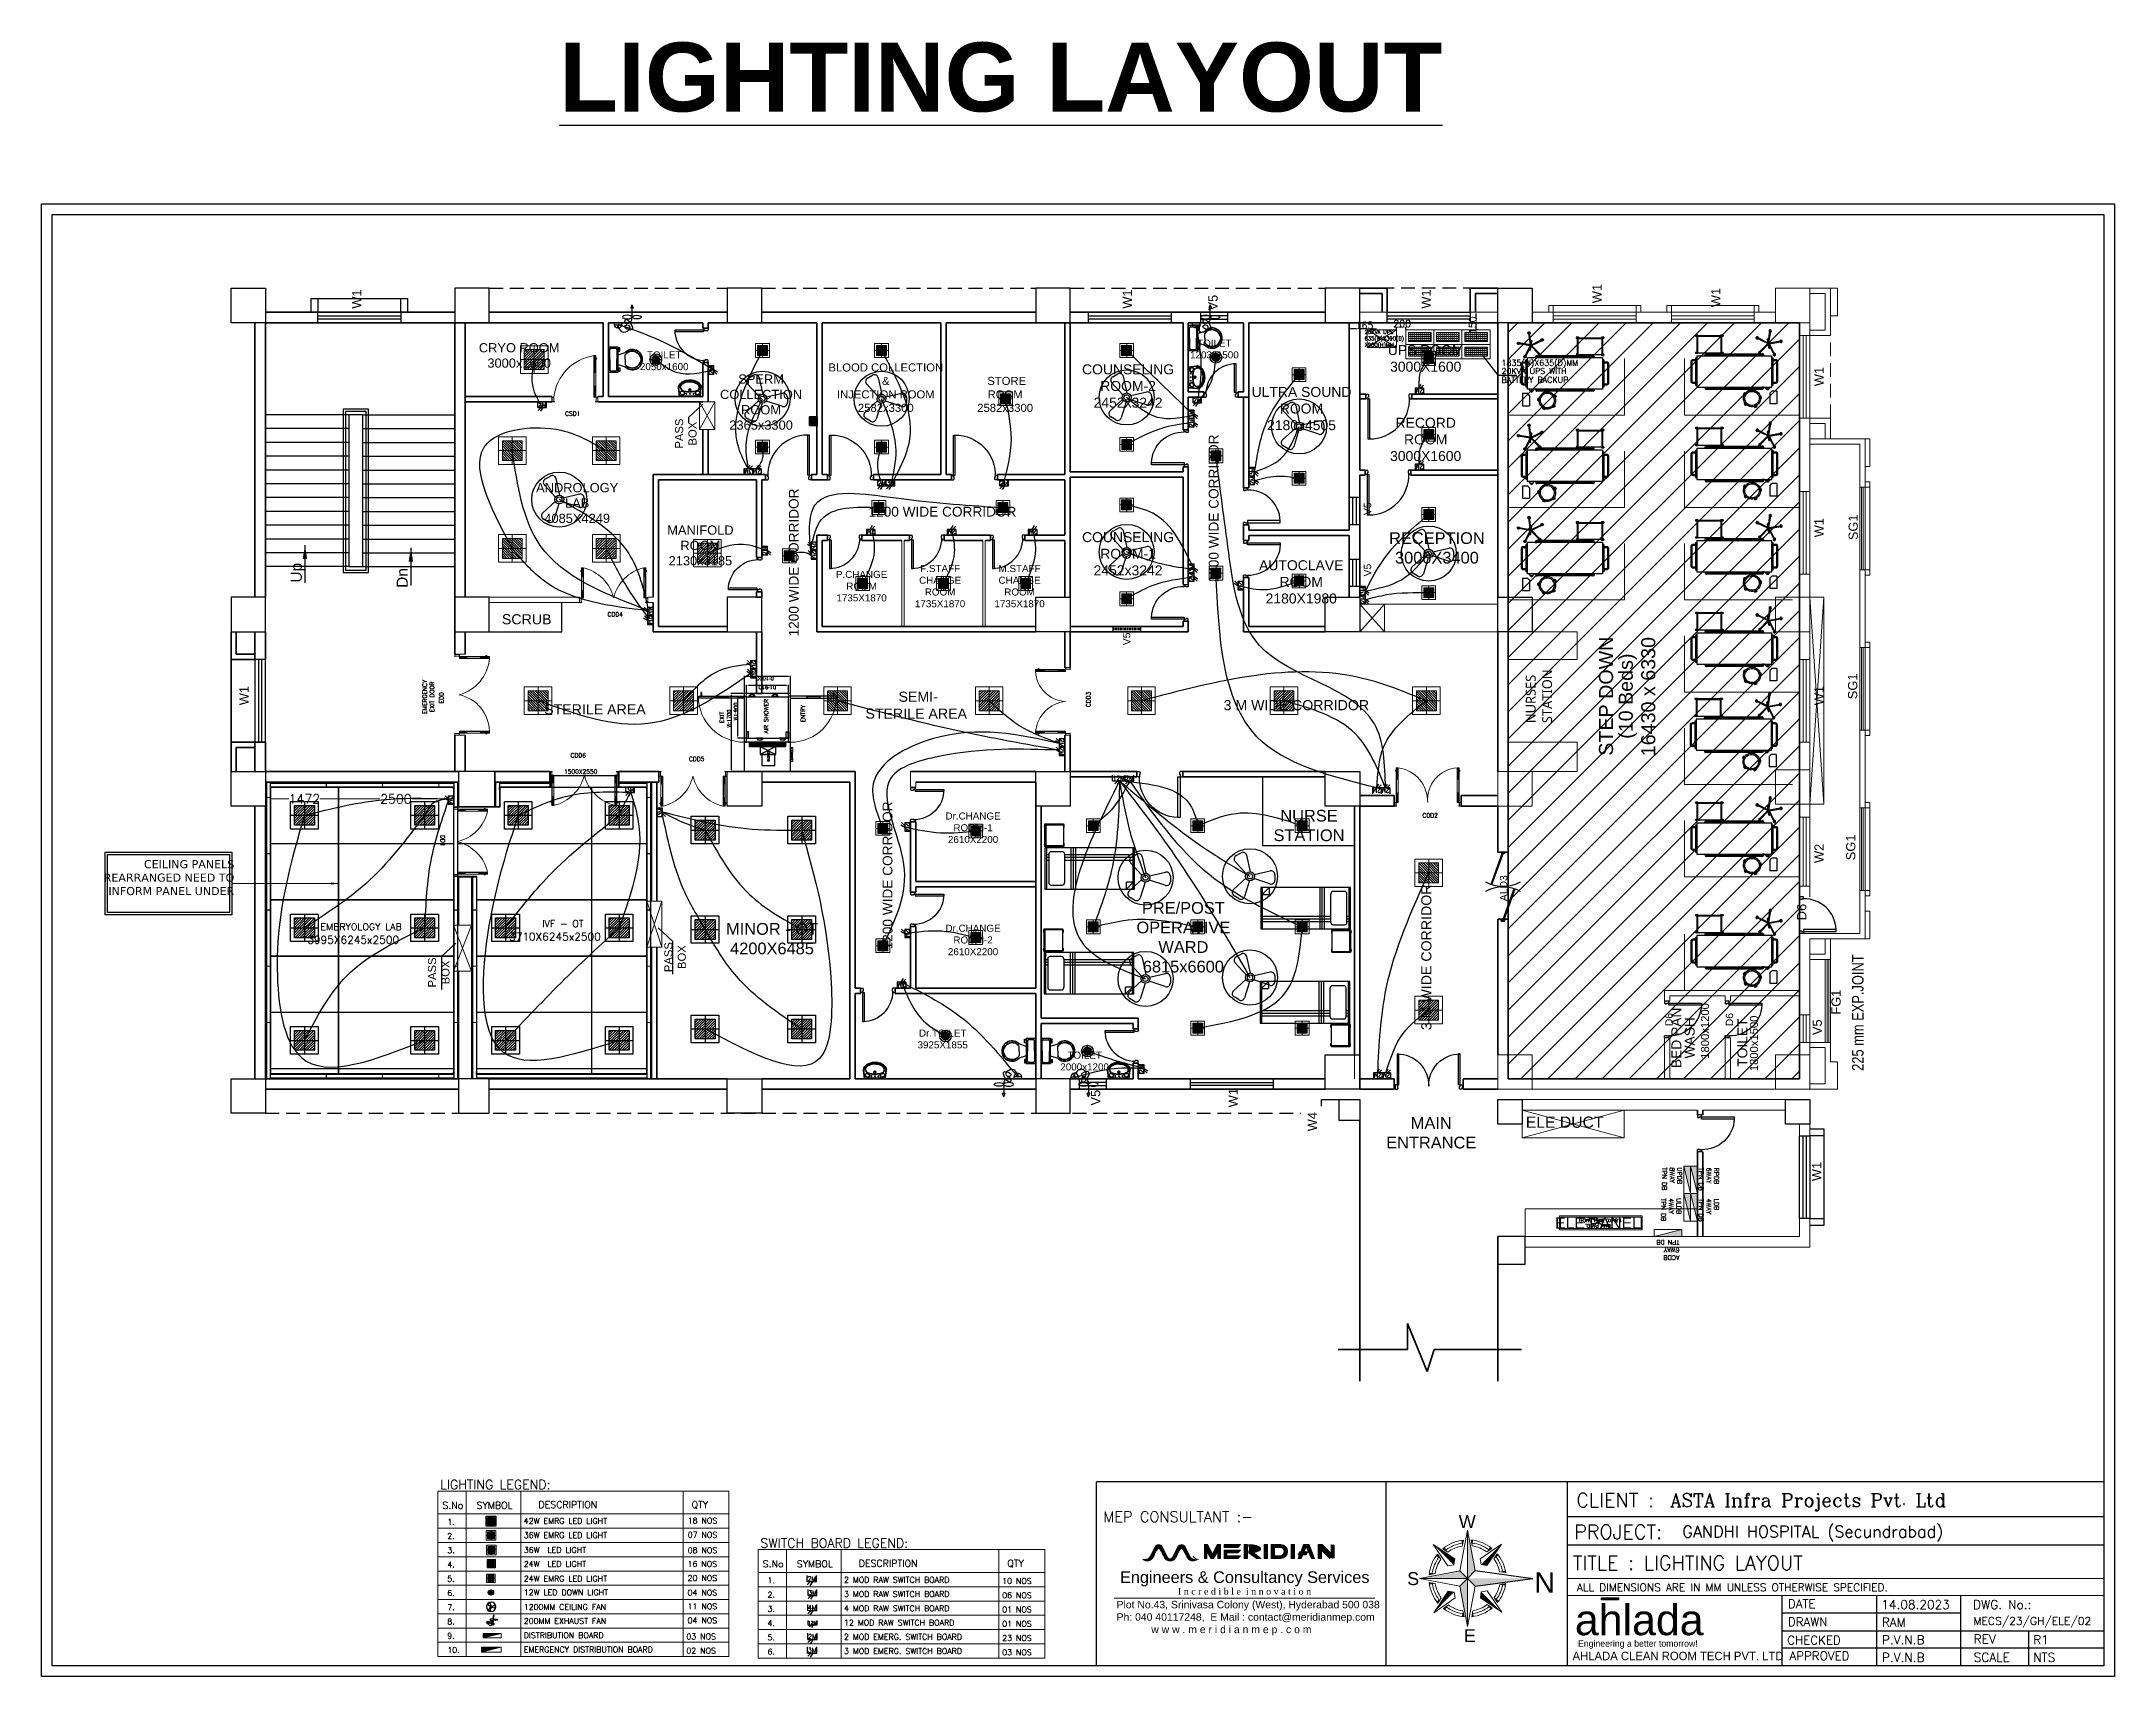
# Model space of a CAD drawing. Extents: x 3550807 to 4078732, y -628171 to -515859.
# Drawn here: x 3604456 to 3649537, y -551399 to -515859 of the extents above; entities that cross this region are included whole.
import ezdxf
from ezdxf import colors
from ezdxf.entities.mleader import LeaderData, LeaderLine
from ezdxf.enums import TextEntityAlignment as Align
from ezdxf.math import Vec2, Vec3

# ---------------------------------------------------------------- set-up
doc = ezdxf.new("R2010")
doc.units = 0
doc.header["$LTSCALE"] = 6
doc.header["$MEASUREMENT"] = 0
for name, pattern in [('ACAD_ISO04W100', [30, 24, -3, 0, -3]), ('CONTINU', [0]), ('HIDDEN', [0.375, 0.25, -0.125]), ('Hidden 2mm', [3, 2, -1])]:
    doc.linetypes.add(name, pattern=pattern)
doc.layers.get('0').update_dxf_attribs({"linetype": 'CONTINUOUS'})
doc.layers.get('Defpoints').update_dxf_attribs({"linetype": 'CONTINUOUS'})
for name, color, linetype, lineweight in [('0 Room description', 6, 'CONTINUOUS', 5), ('0 Room Dimensions', 7, 'CONTINUOUS', 0), ('1200 Door', 144, 'CONTINUOUS', 5), ('Ahlada 50mm Ceiling Panels', 191, 'CONTINUOUS', 0), ('Ahlada Coving', 3, 'CONTINUOUS', 0), ('axes', 40, 'ACAD_ISO04W100', 25), ('C-Section', 3, 'CONTINUOUS', 9), ('D.F', 251, 'CONTINUOUS', 5), ('Double Leaf Door', 4, 'CONTINUOUS', 18), ('ELE- DBS', 1, 'CONTINUOUS', 9), ('ELE-1 NO 6-16A RAW POWER SOCKET', 1, 'CONTINUOUS', 0), ('ELE-24W EMERGENCY  LED LIGHT', 5, 'CONTINUOUS', 18), ('ELE-24W LED LIGHT', 1, 'CONTINUOUS', 18), ('ELE-36W EMERGENCY  LED LIGHT', 7, 'CONTINUOUS', 18), ('ELE-36W LED LIGHT', 210, 'CONTINUOUS', 18), ('ELE-CABLE TRAY', 31, 'CONTINUOUS', 18), ('ELE. DB', 1, 'CONTINUOUS', 9), ('ELE.DB', 1, 'CONTINUOUS', 20), ('ELE.DB @ 1', 1, 'CONTINUOUS', 20), ('FURNITURE WALL', 8, 'CONTINUOUS', 5), ('hatch', 252, 'CONTINUOUS', 9), ('P-Wall', 36, 'CONTINUOUS', 35), ('Partition-80WP', 7, 'CONTINUOUS', 5), ('Single Leaf Door', 4, 'CONTINUOUS', 18), ('WALL', 10, 'CONTINUOUS', 35), ('WIN', 151, 'CONTINUOUS', 9)]:
    doc.layers.add(name, color=color, linetype=linetype, lineweight=lineweight)
for name, color, linetype in [('24W RAW POWER', 1, 'CONTINUOUS'), ('24W UPS POWER LIGHT', 5, 'CONTINUOUS'), ('80 mm Wall', 5, 'CONTINUOUS'), ('AHU-N Ducting', 30, 'CONTINUOUS'), ('AIR SHOWER', 7, 'CONTINUOUS'), ('Bed', 33, 'CONTINUOUS'), ('BLOCK HACTH', 10, 'CONTINUOUS'), ('Chajja', 7, 'CONTINUOUS'), ('COL', 5, 'CONTINUOUS'), ('DIM', 7, 'CONTINUOUS'), ('DOOR', 44, 'CONTINUOUS'), ('ELE 36W EMERGENCY LIGHT', 5, 'CONTINUOUS'), ('ELE 36W LED LIGHT', 6, 'CONTINUOUS'), ('ELE-1200MM CEILINGFAN', 6, 'CONTINUOUS'), ('ELE-12M P.SB', 5, 'CONTINUOUS'), ('ELE-12W LED', 1, 'CONTINUOUS'), ('ELE-12W LED @ 1', 1, 'CONTINUOUS'), ('ELE-2M RAW P.SB', 40, 'CONTINUOUS'), ('ELE-2M UPS P.SB', 3, 'CONTINUOUS'), ('ELE-3M RAW P.SB', 40, 'CONTINUOUS'), ('ELE-3M UPS P.SB', 3, 'CONTINUOUS'), ('ELE-4M RAW P.SB', 7, 'CONTINUOUS'), ('ELE-EXHAUST FAN', 10, 'CONTINUOUS'), ('ELE-LIGHTING WIRRING', 7, 'CONTINUOUS'), ('ELE.ELECTRICAL PANELS', 1, 'CONTINUOUS'), ('FUR', 21, 'CONTINUOUS'), ('furniture', 33, 'CONTINUOUS'), ('JOINERY', 7, 'CONTINUOUS'), ('L -  ANGLE', 3, 'CONTINUOUS'), ('MEP_HVAC_TEXT', 7, 'CONTINUOUS'), ('Railing', 21, 'CONTINUOUS'), ('Staircase', 7, 'CONTINUOUS'), ('TEXT', 5, 'CONTINUOUS'), ('TITLE', 7, 'CONTINUOUS'), ('walls', 1, 'CONTINUOUS'), ('Window', 161, 'CONTINUOUS')]:
    doc.layers.add(name, color=color, linetype=linetype)
doc.layers.add('ELE-42W EMERGENCY DOWN LIGHT', color=7, linetype='CONTINUOUS', true_color=0x608ec6)
doc.layers.add('ELE-LIGHTING WIRING', color=7, linetype='CONTINUOUS', true_color=0x63d7b6)
doc.styles.add('ARI', font='arial.ttf')
doc.styles.add('ARIAL', font='arial.ttf')
doc.styles.add('FS-ARIAL', font='arial.ttf')
doc.styles.add('IRFAN', font='romans.shx')
doc.styles.add('RAGHAV', font='majalla.ttf')
doc.styles.add('ROMANS', font='romans.shx')
doc.styles.add('SIMPLEX', font='SIMPLEX')
doc.styles.get("Standard").update_dxf_attribs({"font": 'SIMPLEX'})
doc.styles.add('sudheer', font='romanc.shx')
doc.styles.add('T 1-25', font='segoeui.ttf', dxfattribs={"width": 0.8, "height": 50})
doc.styles.add('VERDANA', font='verdana.ttf')
doc.linetypes.add('ZIGZAG', pattern='A,0.0001,-0.2,[131,ltypeshp.shx,S=0.2,R=0,X=-0.2,Y=0],-0.4,[131,ltypeshp.shx,S=0.2,R=180,X=0.2,Y=0],-0.2', length=0.8001)
doc.dimstyles.new('AEPL1', dxfattribs={"dimtxt": 100, "dimasz": 25, "dimexe": 1.25, "dimexo": 50, "dimtad": 0, "dimdec": 0, "dimtxsty": 'ROMANS', "dimcen": 2.5, "dimclrd": 250, "dimclre": 250, "dimadec": 0, "dimazin": 0, "dimtfac": 1, "dimtdec": 0, "dimtmove": 0, "dimatfit": 3, "dimfxl": 0, "dimlwd": 0, "dimlwe": 0, "dimarcsym": 0})
doc.dimstyles.new('BIGDFD', dxfattribs={"dimtxt": 8, "dimasz": 4, "dimexe": 1, "dimexo": 2, "dimtad": 1, "dimlfac": 10, "dimtxsty": 'Standard', "dimcen": 2.5, "dimclrd": 5, "dimclre": 3, "dimclrt": 1, "dimadec": 0, "dimazin": 0, "dimtfac": 1, "dimtmove": 0, "dimatfit": 3, "dimfxl": 0, "dimarcsym": 0})
doc.dimstyles.new('BIGDFD$0', dxfattribs={"dimtxt": 8, "dimasz": 4, "dimexe": 1, "dimexo": 2, "dimtad": 1, "dimlfac": 10, "dimtxsty": 'Standard', "dimcen": 2.5, "dimclrd": 5, "dimclre": 3, "dimclrt": 1, "dimadec": 0, "dimazin": 0, "dimtfac": 1, "dimtmove": 0, "dimatfit": 3, "dimfxl": 0, "dimarcsym": 0})
doc.dimstyles.new('D 1-25', dxfattribs={"dimtxt": 50, "dimasz": 12.5, "dimexe": 0, "dimexo": 10, "dimgap": 0, "dimtad": 0, "dimdec": 0, "dimzin": 0, "dimdsep": 46, "dimtxsty": 'T 1-25', "dimblk": 'ARCHTICK', "dimcen": 5, "dimclrd": 256, "dimclre": 256, "dimclrt": 256, "dimadec": 0, "dimazin": 0, "dimtfac": 50, "dimtdec": 0, "dimtmove": 1, "dimatfit": 2, "dimfxl": 0, "dimtolj": 1, "dimtzin": 0, "dimarcsym": 0})
doc.dimstyles.new('int. dim', dxfattribs={"dimtxt": 900, "dimasz": 450, "dimexe": 150, "dimexo": 150, "dimgap": 150, "dimtad": 0, "dimdec": 0, "dimzin": 12, "dimdsep": 46, "dimtxsty": 'ARI', "dimblk": 'ARCHTICK', "dimcen": 1.5, "dimdle": 150, "dimclrd": 256, "dimclre": 256, "dimclrt": 7, "dimazin": 0, "dimtfac": 1, "dimtdec": 0, "dimtix": 1, "dimtmove": 2, "dimatfit": 3, "dimfxl": 0, "dimtolj": 1, "dimtzin": 0, "dimlwd": -1, "dimlwe": -1, "dimarcsym": 0})
doc.dimstyles.new('TEXT', dxfattribs={"dimscale": 0, "dimtxt": 500, "dimasz": 100, "dimexe": 75, "dimexo": 100, "dimgap": 50, "dimtad": 0, "dimdec": 0, "dimzin": 0, "dimdsep": 46, "dimtxsty": 'ARIAL', "dimblk": 'OBLIQUE', "dimcen": 0.09, "dimdle": 100, "dimclrd": 256, "dimclre": 256, "dimclrt": 6, "dimadec": 0, "dimazin": 0, "dimtfac": 1, "dimtdec": 0, "dimtofl": 0, "dimtmove": 2, "dimatfit": 3, "dimfxl": 0, "dimfrac": 2, "dimtolj": 1, "dimtzin": 0, "dimarcsym": 0})

msp = doc.modelspace()

# ---------------------------------------------------------------- texts
at = {"lineweight": 9}
for s, height, style, p in [('CLIENT :', 305.68, 'IRFAN', (3637832, -547717.2)), ('ASTA Infra Projects Pvt. Ltd', 290.396, 'sudheer', (3639869.8, -547709.3)), ('MEP CONSULTANT :-', 231.819, 'IRFAN', (3627546.2, -548043.2, 17.9)), ('PROJECT:', 305.68, 'IRFAN', (3637787.2, -548409.4)), ('GANDHI HOSPITAL (Secundrabad)', 255.548, 'sudheer', (3640137.3, -548375.1))]:
    msp.add_text(s, height=height, dxfattribs=dict(at, style=style)).set_placement(p)
at = {"lineweight": 9, "extrusion": (0, 0, -1), "style": 'IRFAN', "text_generation_flag": 2}
for s, height, p in [('TITLE : LIGHTING LAYOUT', 305.68, (-3637755.4, -549083.2)), ('ALL DIMENSIONS ARE IN MM UNLESS OTHERWISE SPECIFIED.', 167.477, (-3637845.7, -549544.9))]:
    msp.add_text(s, height=height, dxfattribs=at).set_placement(p)
at = {"color": 64, "style": 'sudheer'}
for s, p in [('DATE', (3642733.7, -549817.8)), ('DRAWN ', (3642928.9, -550211)), ('CHECKED', (3643001, -550609.2)), ('APPROVED', (3643120.3, -550950))]:
    msp.add_text(s, height=188.74, dxfattribs=at).set_placement(p, align=Align.MIDDLE_CENTER)
at = {"color": 6, "style": 'sudheer'}
for s, p in [('14.08.2023', (3644463.9, -549932)), ('RAM', (3644477.3, -550315.4)), ('P.V.N.B', (3644477.3, -550697.8)), ('P.V.N.B', (3644477.3, -551080)), ('R1', (3647768.7, -550697.8)), ('NTS', (3647768.7, -551080))]:
    msp.add_text(s, height=193.14, dxfattribs=at).set_placement(p)
at = {"color": 64, "style": 'sudheer'}
for s, p in [('DWG. No.:', (3646462.1, -549932)), ('REV', (3646474.8, -550681)), ('SCALE', (3646474.8, -551077.7))]:
    msp.add_text(s, height=193.14, dxfattribs=at).set_placement(p)
at = {"color": 6, "style": 'sudheer'}
msp.add_text('MECS/23/GH/ELE/02', height=170.695, dxfattribs=at).set_placement((3647749.7, -550275.7), align=Align.CENTER)
at = {"color": 134, "style": 'RAGHAV'}
msp.add_text('AHLADA CLEAN ROOM TECH PVT. LTD', height=183.736, dxfattribs=at).set_placement((3637751.1, -551043.2))
at = {"layer": 'ELE-LIGHTING WIRRING', "color": 7, "linetype": 'CONTINU', "lineweight": 0, "attachment_point": 1, "style": 'ROMANS'}
for s, insert, char_height, width in [('{\\C256;LIGHTING LEGEND:}', (3613125.4, -547125.1), 200, 4776.923), ('{\\C256;S.No}', (3613174.9, -547601.5), 150, 383.957), ('{\\C256;SYMBOL}', (3613917.5, -547601.5), 150, 383.957), ('{\\C256;DESCRIPTION}', (3615264.1, -547589.4), 150, 383.957), ('{\\C256;QTY}', (3618593.2, -547589.4), 150, 383.957), ('{\\C256;1.}', (3613281.3, -547972.8), 125, 383.957), ('{\\C256;42W EMRG LED LIGHT}', (3614944.3, -547953.9), 125, 2689.156), ('{\\C256;18 NOS\\P}', (3618509.2, -547947.3), 125, 1147.952), ('{\\C256;2.}', (3613281.3, -548282.6), 125, 383.957), ('{\\C256;3.}', (3613281.3, -548592.4), 125, 383.957), ('{\\C256;36W EMRG LED LIGHT}', (3614944.3, -548263.6), 125, 2689.156), ('{\\C256;36W  LED LIGHT}', (3614944.3, -548586.4), 125, 2689.156), ('{\\C256;07 NOS\\P}', (3618509.2, -548257.1), 125, 1147.952), ('{\\C256;08 NOS\\P}', (3618509.2, -548592.2), 125, 1159.587), ('{\\C256;SWITCH BOARD LEGEND:}', (3620089.5, -548398.5), 200, 4776.923), ('{\\C256;4.}', (3613281.3, -548902.2), 125, 383.957), ('{\\C256;24W  LED LIGHT}', (3614944.3, -548890.6), 125, 2689.156), ('{\\C256;16 NOS}', (3618505.3, -548889.4), 125, 1050.993), ('{\\C256;S.No}', (3620139, -548874.8), 150, 383.957), ('{\\C256;SYMBOL}', (3620881.6, -548874.8), 150, 383.957), ('{\\C256;DESCRIPTION}', (3622228.2, -548862.7), 150, 383.957), ('{\\C256;QTY}', (3625460.7, -548862.7), 150, 383.957), ('{\\C256;5.}', (3613281.3, -549211.9), 125, 383.957), ('{\\C256;6.}', (3613281.3, -549521.7), 125, 383.957), ('{\\C256;24W EMRG LED LIGHT}', (3614944.3, -549209.4), 125, 2689.156), ('{\\C256;12W LED DOWN LIGHT}', (3614944.3, -549508.5), 125, 2689.156), ('{\\C256;20 NOS\\P}', (3618506.8, -549196.1), 125, 1066.506), ('{\\C256;04 NOS\\P}', (3618506.8, -549512), 125, 1070.385), ('{\\C256;1.}', (3620245.4, -549246.2), 125, 383.957), ('{\\C256;2 MOD RAW SWITCH BOARD}', (3621908.4, -549234.9), 125, 2689.156), ('{\\C256;10 NOS}', (3625347.2, -549260.4), 125, 930.343), ('{\\C256;7.}', (3613281.3, -549831.5), 125, 383.957), ('{\\C256;1200MM CEILING FAN}', (3614944.3, -549824.9), 125, 2689.156), ('{\\C256;11 NOS\\P}', (3618506.8, -549811.6), 125, 941.326), ('{\\C256;2.}', (3620245.4, -549555.9), 125, 383.957), ('{\\C256;3.}', (3620245.4, -549865.7), 125, 383.957), ('{\\C256;3 MOD RAW SWITCH BOARD}', (3621908.4, -549544.7), 125, 2689.156), ('{\\C256;4 MOD RAW SWITCH BOARD}', (3621908.4, -549854.5), 125, 2689.156), ('{\\C256;06 NOS\\P}', (3625347.2, -549570.2), 125, 1056.639), ('{\\C256;01 NOS\\P}', (3625347.2, -549879.9), 125, 1056.639), ('{\\C256;8.}', (3613281.3, -550141.3), 125, 383.957), ('{\\C256;200MM EXHAUST FAN}', (3614944.3, -550130), 125, 2689.156), ('{\\C256;DISTRIBUTION BOARD}', (3614944.3, -550439.8), 125, 2689.156), ('{\\C256;04 NOS\\P}', (3618506.8, -550116.8), 125, 974.272), ('{\\C256;4.}', (3620245.4, -550175.5), 125, 383.957), ('{\\C256;12 MOD RAW SWITCH BOARD}', (3621908.4, -550164.3), 125, 3079.025), ('{\\C256;01 NOS}', (3625347.2, -550189.7), 125, 957.799), ('{\\C256;9.}', (3613281.3, -550451.1), 125, 383.957), ('{\\C256;10.}', (3613281.3, -550760.9), 125, 383.957), ('{\\C256;EMERGENCY DISTRIBUTION BOARD}', (3614944.3, -550749.6), 125, 3468.893), ('{\\C256;03 NOS}', (3618479.8, -550465.3), 125, 935.835), ('{\\C256;02 NOS}', (3618479.8, -550775.1), 125, 1029.183), ('{\\C256;5.}', (3620245.4, -550485.3), 125, 383.957), ('{\\C256;6.}', (3620245.4, -550795.1), 125, 383.957), ('{\\C256;2 MOD EMERG. SWITCH BOARD}', (3621908.4, -550474), 125, 3265.722), ('{\\C256;3 MOD EMERG. SWITCH BOARD}', (3621908.4, -550783.8), 125, 3051.569), ('{\\C256;23 NOS}', (3625347.2, -550499.5), 125, 858.959), ('{\\C256;03 NOS\\P}', (3625347.2, -550809.3), 125, 897.397)]:
    msp.add_mtext(s, dxfattribs=dict(at, insert=insert, char_height=char_height, width=width))
at = {"layer": 'ELE. DB', "color": 0, "insert": (3633227.7, -522132.8), "char_height": 83.335, "width": 1525.509, "attachment_point": 1}
msp.add_mtext('{\\Fromans.shx|c0;20KVA UPS\\P635(W)X390(D)\\PX900(H)MM\\P} ', dxfattribs=at)
at = {"layer": 'ELE.DB', "color": 0, "char_height": 100, "attachment_point": 1}
for s, insert, width, rotation in [('{\\Fromans.shx|c228;UPDB 8WAY TPN DB}', (3640131.2, -540328.6, -101230.8), 620.822, 270), ('{\\Fromans.shx|c228;RPDB 6WAY TPN DB}', (3640930.9, -540338, -101230.8), 671.872, 270), ('{\\Fromans.shx|c228;ULDB 4WAY TPN DB}', (3640111.6, -541001.1), 620.822, 270), ('{\\Fromans.shx|c228;LDB 4WAY TPN DB}', (3640932, -541009.4), 620.822, 270), ('{\\Fromans.shx|c228;ACDB 6WAY TPN DB}', (3640076.7, -542344.4), 589.505, 180)]:
    msp.add_mtext(s, dxfattribs=dict(at, insert=insert, width=width, rotation=rotation))
at = {"layer": 'MEP_HVAC_TEXT', "color": 0, "linetype": 'ByBlock', "insert": (3608648.1, -533653.5, 0), "char_height": 175, "width": 2848.675, "attachment_point": 3, "rotation": 0.00688, "style": 'VERDANA'}
msp.add_mtext('{\\C1;CEILING PANELS REARRANGED NEED TO INFORM PANEL UNDER}', dxfattribs=at)
at = {"layer": 'TEXT', "color": 0, "linetype": 'Continuous', "ltscale": 12, "style": 'ROMANS'}
for s, p in [('1835(W)X635(D)MM', (3636205.2, -522907.3, -101230.8)), ('20KVA UPS WITH', (3636205.2, -523084.4, -101230.8)), ('BATTERY BACKUP', (3636205.2, -523276.6, -101230.8))]:
    msp.add_text(s, height=126.167, dxfattribs=at).set_placement(p)
for s, height, p in [('1.8MX0.3MX1.5M(H)', 70.101, (3638825.2, -541450.1, -101230.8)), ('MAIN PANEL', 70.1, (3638582.4, -541566.8, -101230.8))]:
    msp.add_text(s, height=height, rotation=180, dxfattribs=at).set_placement(p)
at = {"layer": 'TITLE', "color": 7, "style": 'ARIAL'}
for s, p in [('W', (3635275.9, -548170.8, 0)), ('S', (3634154.8, -549411.4, 0)), ('E', (3635386.4, -550650.7, 0))]:
    msp.add_text(s, height=281.1, dxfattribs=at).set_placement(p)
at = {"layer": 'TITLE', "color": 5, "style": 'ARIAL'}
msp.add_text('N', height=443.3, rotation=180, dxfattribs=at).set_placement((3637367.4, -549135.3, 0))
at = {"layer": 'TITLE', "color": 6, "insert": (3625318.4, -515880.9), "char_height": 1500, "width": 36564.74, "attachment_point": 2, "style": 'ARIAL'}
msp.add_mtext('{\\L\\fArial|b1|i0|c0|p34;LIGHTING LAYOUT}', dxfattribs=at)

# ---------------------------------------------------------------- blocks, each defined once
blk = doc.blocks.new('Z$W@#5624')
at = {"layer": 'DOOR'}
for p, q in [((1770, 446), (949, 745)), ((1779, 470), (957, 769)), ((1122, 709), (1113, 685)), ((1610, 518), (1117, 697)), ((0, 499), (25, 499)), ((0, 400), (0, 499)), ((0, 400), (25, 400)), ((19, 429), (28, 453)), ((19, 429), (840, 130)), ((25, 400), (25, 499)), ((28, 453), (849, 154)), ((183, 369), (192, 393)), ((188, 381), (680, 202)), ((685, 214), (676, 190)), ((1614, 529), (1606, 506)), ((1779, 470), (1770, 446)), ((1798, 499), (1773, 499)), ((1773, 400), (1773, 499)), ((1798, 400), (1773, 400)), ((1798, 400), (1798, 499))]:
    blk.add_line(p, q, dxfattribs=at)
at = {"layer": 'DOOR', "color": 145, "extrusion": (0, 0, -1)}
for centre, start_param, end_param in [((0, 449), -0.523599, 0.523599), ((1798, 449), 2.617994, 3.665191)]:
    blk.add_ellipse(centre, major_axis=(899, 0), ratio=1, start_param=start_param, end_param=end_param, dxfattribs=at)
blk = doc.blocks.new('A$C6969112B')
at = {"layer": 'Bed', "color": 8}
for p, q in [((387, 1872), (116, 1872)), ((116, 1872), (116, 1719)), ((387, 1872), (387, 1762)), ((1374, 1709), (1186, 1807)), ((1421, 1704), (1194, 1823)), ((1421, 1704), (1464, 1956)), ((1438, 1701), (1481, 1953)), ((55, 1439), (34, 1391)), ((54, 1382), (34, 1391)), ((75, 1430), (54, 1382)), ((75, 1430), (55, 1439)), ((72, 1402), (64, 1406)), ((343, 1719), (116, 1719)), ((229, 1539), (227, 1517)), ((227, 1517), (279, 1511)), ((229, 1539), (281, 1533)), ((281, 1533), (279, 1511)), ((343, 1719), (387, 1762)), ((429, 1399), (408, 1396)), ((408, 1396), (414, 1344)), ((428, 1689), (478, 1729)), ((428, 1654), (478, 1615)), ((429, 1399), (436, 1347)), ((432, 1559), (432, 1557)), ((434, 343), (434, 1557)), ((451, 343), (451, 1557)), ((453, 1559), (453, 1557)), ((476, 1595), (476, 1561)), ((478, 1766), (1160, 1766)), ((478, 131), (478, 1766)), ((521, 1793), (1116, 1793)), ((521, 1766), (521, 1793)), ((1116, 1766), (1116, 1793)), ((1160, 131), (1160, 1766)), ((1162, 1595), (1162, 1561)), ((1185, 1559), (1185, 1557)), ((1186, 343), (1186, 1557)), ((1204, 343), (1204, 1557)), ((1205, 1559), (1205, 1557)), ((1409, 1685), (1229, 1510)), ((1425, 1676), (1242, 1497)), ((1324, 1707), (1324, 1710)), ((1329, 1699), (1522, 1666)), ((1332, 1716), (1525, 1683)), ((1340, 1697), (1343, 1714)), ((1425, 1676), (1538, 1447)), ((1438, 1701), (1691, 1738)), ((1443, 1679), (1554, 1454)), ((1483, 1690), (1694, 1721)), ((1512, 1667), (1515, 1685)), ((1530, 1671), (1531, 1675)), ((76, 1196), (91, 1212)), ((116, 1161), (76, 1196)), ((130, 1178), (91, 1212)), ((120, 1198), (114, 1191)), ((116, 1161), (130, 1178)), ((347, 1187), (301, 1160)), ((313, 1141), (301, 1160)), ((358, 1168), (313, 1141)), ((358, 1168), (347, 1187)), ((436, 1347), (414, 1344)), ((1234, 703), (1212, 703)), ((1212, 703), (1212, 650)), ((1223, 650), (1212, 650)), ((1223, 131), (1223, 676)), ((1223, 676), (1594, 676)), ((1223, 659), (1577, 659)), ((1234, 703), (1234, 676)), ((1577, 659), (1577, 148)), ((1605, 703), (1583, 703)), ((1583, 703), (1583, 676)), ((1594, 676), (1594, 131)), ((1605, 650), (1594, 650)), ((1605, 703), (1605, 650)), ((432, 340), (432, 343)), ((453, 340), (453, 343)), ((476, 304), (476, 339)), ((1160, 131), (478, 131)), ((521, 105), (521, 131)), ((1116, 105), (521, 105)), ((1116, 105), (1116, 131)), ((1162, 304), (1162, 339)), ((1185, 340), (1185, 343)), ((1205, 340), (1205, 343)), ((1223, 157), (1212, 157)), ((1212, 157), (1212, 105)), ((1234, 105), (1212, 105)), ((1577, 148), (1223, 148)), ((1594, 131), (1223, 131)), ((1234, 131), (1234, 105)), ((1583, 131), (1583, 105)), ((1605, 105), (1583, 105)), ((1605, 157), (1594, 157)), ((1605, 157), (1605, 105))]:
    blk.add_line(p, q, dxfattribs=at)
for points in [[(565, 1793), (565, 1854, -0.414214), (608, 1897), (1029, 1897, -0.414214), (1073, 1854), (1073, 1793)], [(587, 1793), (587, 1854, -0.414214), (608, 1875), (1029, 1875, -0.414214), (1051, 1854), (1051, 1793)], [(476, 1593), (451, 1585, 0.318781), (430, 1563), (430, 1559), (455, 1559), (455, 1563), (476, 1563)], [(1162, 1593), (1186, 1585, -0.318781), (1208, 1563), (1208, 1559), (1182, 1559), (1182, 1563), (1162, 1563)], [(476, 307), (451, 314, -0.318781), (430, 336), (430, 340), (455, 340), (455, 336), (476, 336)], [(1073, 105), (1073, 44, -0.414214), (1029, 0), (608, 0, -0.414214), (565, 44), (565, 105)], [(1051, 105), (1051, 44, -0.414214), (1029, 22), (608, 22, -0.414214), (587, 44), (587, 105)], [(1162, 307), (1186, 314, 0.318781), (1208, 336), (1208, 340), (1182, 340), (1182, 336), (1162, 336)]]:
    blk.add_lwpolyline(points, format="xyb", dxfattribs=at)
for points in [[(432, 1557), (453, 1557)], [(476, 1595), (478, 1595)], [(476, 1561), (478, 1561)], [(1162, 1595), (1160, 1595)], [(1162, 1561), (1160, 1561)], [(1205, 1557), (1185, 1557)], [(432, 343), (453, 343)], [(476, 339), (478, 339)], [(476, 304), (478, 304)], [(1162, 339), (1160, 339)], [(1162, 304), (1160, 304)], [(1205, 343), (1185, 343)]]:
    blk.add_lwpolyline(points, dxfattribs=at)
blk.add_circle((435, 1672), 9.27, dxfattribs=at)
for centre, radius, start, end in [((441, 1672), 21.4, 125.427, 234.573), ((1289, 676), 80.7, 161.0754, 198.9246), ((1158, 676), 80.7, 0, 18.9246), ((1660, 676), 80.7, 161.0754, 180), ((1529, 676), 80.7, 341.0754, 18.9246), ((1289, 131), 80.7, 161.0754, 198.9246), ((1158, 131), 80.7, 341.0754, 0), ((1660, 131), 80.7, 180, 198.9246), ((1529, 131), 80.7, 341.0754, 18.9246)]:
    blk.add_arc(centre, radius, start, end, dxfattribs=at)
at = {"layer": 'Bed', "color": 8, "extrusion": (0, 0, -1)}
for centre, major_axis, start_param, end_param in [((1184, 1818), (18.5, 18.5), 1.608733, 7.212244), ((1189, 1814), (4.94, 4.94), 2.839692, 4.403974), ((1427, 1691), (194, 194), 4.403974, 4.417003), ((1191, 1817), (4.94, 4.94), 4.417003, 5.981285), ((1474, 1962), (18.5, 18.5), 2.86537, 8.468881), ((1471, 1955), (4.94, 4.94), 4.096329, 5.660611), ((1427, 1691), (194, 194), -0.622575, -0.609545), ((1474, 1954), (4.94, 4.94), -0.609545, 0.954736), ((114, 1384), (-57.1, 57.1), 5.588367, 6.248962), ((232, 1332), (-182, 20), -0.000636, 6.282549), ((232, 1332), (-123, 123), 4.624291, 5.911682), ((-5, 1437), (-57.1, 57.1), 2.446775, 3.107369), ((232, 1332), (-154, 17), -0.00023, 6.282955), ((261, 1590), (-57.1, 57.1), 3.707499, 4.368094), ((247, 1460), (-57.1, 57.1), 0.565907, 1.226501), ((487, 1380), (-57.1, 57.1), 5.038602, 5.699197), ((357, 1363), (-57.1, 57.1), 1.897009, 2.557604), ((1230, 1499), (18.5, 18.5), 0.352096, 5.955607), ((1234, 1505), (4.94, 4.94), 3.160366, 4.724648), ((1427, 1691), (-194, 194), 4.718133, 4.731162), ((1237, 1502), (4.94, 4.94), 1.583055, 3.147337), ((1331, 1705), (4.94, 4.94), 2.525533, 4.096329), ((1331, 1709), (4.94, 4.94), 4.096329, 5.667125), ((1549, 1444), (18.5, 18.5), -0.904541, 4.69897), ((1523, 1672), (4.94, 4.94), 0.954736, 2.525533), ((1524, 1676), (4.94, 4.94), -0.61606, 0.954736), ((1544, 1450), (4.94, 4.94), 1.903729, 3.468011), ((1427, 1691), (194, 194), 1.8907, 1.903729), ((1547, 1451), (4.94, 4.94), 0.326418, 1.8907), ((1699, 1730), (18.5, 18.5), 4.122007, 9.725518), ((1692, 1731), (4.94, 4.94), -0.930219, 0.634062), ((1693, 1728), (4.94, 4.94), 0.647092, 2.211374), ((1427, 1691), (-194, 194), 2.204859, 2.217888), ((146, 1236), (-57.1, 57.1), 4.308534, 4.969129), ((61, 1137), (-57.1, 57.1), 1.166941, 1.827536), ((363, 1107), (-57.1, 57.1), 6.205277, 6.865872), ((296, 1220), (-57.1, 57.1), 3.063684, 3.724279)]:
    blk.add_ellipse(centre, major_axis=major_axis, ratio=1, start_param=start_param, end_param=end_param, dxfattribs=at)
blk = doc.blocks.new('1000')
at = {"layer": 'DOOR', "color": 8}
for p, q in [((0, -111, 0), (0, 0)), ((0, 0), (55, 0, 0)), ((945, 0, 0), (945, -2, 0)), ((1000, 0), (945, 0, 0)), ((1000, -111, 0), (1000, 0)), ((55, -111, 0), (0, -111, 0)), ((55, 0, 0), (55, -3, 0)), ((70, -55, 0), (55, -55, 0)), ((55, -55, 0), (55, -111, 0)), ((55, -111, 0), (55, -1001, 0)), ((111, -111, 0), (55, -111, 0)), ((70, -15, 0), (68, -15, 0)), ((70, -15, 0), (70, -55, 0)), ((111, -1001, 0), (111, -111, 0)), ((930, -15, 0), (930, -55, 0)), ((930, -15, 0), (932, -15, 0)), ((930, -55, 0), (945, -55, 0)), ((945, -55, 0), (945, -111, 0)), ((945, -111, 0), (1000, -111, 0)), ((55, -1001, 0), (111, -1001, 0))]:
    blk.add_line(p, q, dxfattribs=at)
for centre, major_axis, ratio, start_param, end_param in [((55, -15, 0), (-8.84, 8.84, 0), 1, 3.926897, 5.497693), ((71, -128, 0), (597, 637, 0), 0.999944, 3.940126, 5.484659), ((945, -15, 0), (-8.84, 8.84, 0), 1, -0.785492, 0.785304)]:
    blk.add_ellipse(centre, major_axis=major_axis, ratio=ratio, start_param=start_param, end_param=end_param, dxfattribs=at)
blk = doc.blocks.new('_Oblique')
at = {"color": 0, "linetype": 'ByBlock', "lineweight": -2}
blk.add_line((-0.5, -0.5), (0.5, 0.5), dxfattribs=at)
blk = doc.blocks.new('A$C45A5314D')
at = {"layer": 'furniture', "color": 8, "ltscale": 0.75}
for p, q in [((-1962, 946), (-1950, 946)), ((-1962, 946), (-1950, 946)), ((-1962, 946), (-1962, 887)), ((-1962, 944), (-1950, 944)), ((-1962, 943), (-1950, 943)), ((-1962, 941), (-1950, 941)), ((-1962, 939), (-1950, 939)), ((-1962, 936), (-1950, 936)), ((-1962, 932), (-1950, 932)), ((-1962, 927), (-1950, 927)), ((-1962, 921), (-1950, 921)), ((-1962, 913), (-1950, 913)), ((-1962, 907), (-1950, 907)), ((-1962, 902), (-1950, 902)), ((-1950, 967), (-1550, 967)), ((-1950, 467), (-1950, 967)), ((-1930, 948), (-1930, 487)), ((-1930, 948), (-1550, 948)), ((-1550, 967), (-1550, 467)), ((-1538, 946), (-1550, 946)), ((-1538, 946), (-1550, 946)), ((-1538, 944), (-1550, 944)), ((-1538, 943), (-1550, 943)), ((-1538, 941), (-1550, 941)), ((-1538, 939), (-1550, 939)), ((-1538, 936), (-1550, 936)), ((-1538, 932), (-1550, 932)), ((-1538, 927), (-1550, 927)), ((-1538, 921), (-1550, 921)), ((-1538, 913), (-1550, 913)), ((-1538, 907), (-1550, 907)), ((-1538, 902), (-1550, 902)), ((-1538, 946), (-1538, 887)), ((-1962, 898), (-1950, 898)), ((-1962, 895), (-1950, 895)), ((-1962, 892), (-1950, 892)), ((-1962, 891), (-1950, 891)), ((-1962, 889), (-1950, 889)), ((-1962, 888), (-1950, 888)), ((-1962, 887), (-1950, 887)), ((-1962, 545), (-1950, 545)), ((-1962, 545), (-1950, 545)), ((-1962, 545), (-1962, 486)), ((-1962, 543), (-1950, 543)), ((-1962, 542), (-1950, 542)), ((-1962, 540), (-1950, 540)), ((-1962, 538), (-1950, 538)), ((-1962, 535), (-1950, 535)), ((-1962, 531), (-1950, 531)), ((-1962, 526), (-1950, 526)), ((-1962, 520), (-1950, 520)), ((-1962, 512), (-1950, 512)), ((-1962, 506), (-1950, 506)), ((-1962, 501), (-1950, 501)), ((-1962, 497), (-1950, 497)), ((-1962, 494), (-1950, 494)), ((-1962, 491), (-1950, 491)), ((-1962, 490), (-1950, 490)), ((-1962, 488), (-1950, 488)), ((-1962, 487), (-1950, 487)), ((-1962, 486), (-1950, 486)), ((-1962, 486), (-1950, 486)), ((-1550, 467), (-1950, 467)), ((-1550, 487), (-1930, 487)), ((-1538, 898), (-1550, 898)), ((-1538, 895), (-1550, 895)), ((-1538, 892), (-1550, 892)), ((-1538, 891), (-1550, 891)), ((-1538, 889), (-1550, 889)), ((-1538, 888), (-1550, 888)), ((-1538, 887), (-1550, 887)), ((-1538, 545), (-1550, 545)), ((-1538, 545), (-1550, 545)), ((-1538, 543), (-1550, 543)), ((-1538, 542), (-1550, 542)), ((-1538, 540), (-1550, 540)), ((-1538, 538), (-1550, 538)), ((-1538, 535), (-1550, 535)), ((-1538, 531), (-1550, 531)), ((-1538, 526), (-1550, 526)), ((-1538, 520), (-1550, 520)), ((-1538, 512), (-1550, 512)), ((-1538, 506), (-1550, 506)), ((-1538, 501), (-1550, 501)), ((-1538, 497), (-1550, 497)), ((-1538, 494), (-1550, 494)), ((-1538, 491), (-1550, 491)), ((-1538, 490), (-1550, 490)), ((-1538, 488), (-1550, 488)), ((-1538, 487), (-1550, 487)), ((-1538, 486), (-1550, 486)), ((-1538, 545), (-1538, 486))]:
    blk.add_line(p, q, dxfattribs=at)
at = {"layer": 'furniture', "color": 8}
for p, q in [((0, 450), (-1950, 450)), ((-1950, 450), (-1950, -450)), ((-1920, 450), (-1920, -450)), ((-1920, 300), (-1869, 300)), ((-1920, 241), (-1869, 241)), ((-1920, 182), (-1869, 182)), ((-1869, 313), (-1869, -313)), ((-1572, 362), (-1820, 362)), ((-1523, 313), (-1523, -313)), ((-1523, 300), (-30, 300)), ((-1523, 241), (-30, 241)), ((-1523, 182), (-30, 182)), ((-1377, -450), (-1377, 450)), ((-1327, -450), (-1327, 450)), ((-1277, -450), (-1277, 450)), ((-30, -450), (-30, 450)), ((0, -450), (0, 450)), ((-1950, -450), (0, -450)), ((-1820, -362), (-1572, -362)), ((-180, -450), (-30, -300)), ((-180, -450), (-180, -300)), ((-30, -300), (-180, -300))]:
    blk.add_line(p, q, dxfattribs=at)
at = {"layer": 'furniture', "color": 8, "ltscale": 0.75}
for centre, start, end in [((-1876, 917), 161.0754, 198.9247), ((-1624, 917), 341.0754, 18.9247), ((-1876, 516), 161.0754, 198.9247), ((-1624, 516), 341.0754, 18.9247)]:
    blk.add_arc(centre, 91.1, start, end, dxfattribs=at)
at = {"layer": 'furniture', "color": 8}
for centre, start, end in [((-1820, 313), 90, 180), ((-1572, 313), 0, 90), ((-1820, -313), 180, 270), ((-1572, -313), 270, 0)]:
    blk.add_arc(centre, 49.2, start, end, dxfattribs=at)
blk = doc.blocks.new('21500')
at = {"layer": 'DOOR'}
for p, q in [((68, 100), (68, 770)), ((68, 770), (102, 770)), ((102, 100), (102, 770)), ((1398, 100), (1398, 770)), ((1432, 770), (1398, 770)), ((1432, 100), (1432, 770)), ((68, 100), (102, 100)), ((68, 0), (68, 2)), ((82, 15), (80, 15)), ((1432, 100), (1398, 100)), ((1418, 15), (1420, 15)), ((1432, 0), (1432, 2))]:
    blk.add_line(p, q, dxfattribs=at)
for points in [[(82, 65), (68, 65), (68, 100), (22, 100), (22, 0), (68, 0)], [(82, 15), (82, 65)], [(1418, 65), (1432, 65), (1432, 100), (1478, 100), (1478, 0), (1432, 0)], [(1418, 15), (1418, 65)]]:
    blk.add_lwpolyline(points, dxfattribs=at)
at = {"layer": 'DOOR', "color": 145}
for centre, start, end in [((64, 84), 358.4209, 89.721), ((1436, 84), 90.279, 181.5791)]:
    blk.add_arc(centre, 686, start, end, dxfattribs=at)
at = {"layer": 'DOOR'}
for centre, start, end in [((68, 15), 270, 0), ((1432, 15), 180, 270)]:
    blk.add_arc(centre, 12.5, start, end, dxfattribs=at)
blk = doc.blocks.new('_ArchTick')
at = {"color": 0, "linetype": 'ByBlock', "const_width": 0.15}
blk.add_lwpolyline([(-0.5, -0.5), (0.5, 0.5)], dxfattribs=at)
blk = doc.blocks.new('Z$W@#1841')
at = {"layer": 'DOOR', "color": 8}
blk.add_lwpolyline([(482, 633), (482, -167), (533, -167), (533, 633)], close=True, dxfattribs=at)
for points in [[(-254, -218), (-268, -218), (-268, -167), (-317, -167), (-317, -267), (-268, -267), (-268, -265, 0.414214), (-256, -254), (-254, -254)], [(519, -218), (533, -218), (533, -167), (583, -167), (583, -267), (533, -267), (533, -265, -0.414214), (522, -254), (519, -254)]]:
    blk.add_lwpolyline(points, format="xyb", close=True, dxfattribs=at)
blk.add_arc((518, -152), 786, 92.6177, 181.1129, dxfattribs=at)
blk = doc.blocks.new('750')
at = {"layer": 'DOOR', "color": 8}
for p, q in [((-50, 705), (-47.5, 705)), ((-35, 690), (-35, 692.5)), ((-50, 45), (-47.5, 45)), ((-35, 60), (-35, 57.5)), ((50, 45), (50, 80)), ((50, 80), (675, 80)), ((50, 45), (675, 45)), ((675, 45), (675, 80))]:
    blk.add_line(p, q, dxfattribs=at)
for points in [[(15, 690), (15, 705), (50, 705), (50, 750), (-50, 750), (-50, 705)], [(-35, 690), (15, 690)], [(15, 60), (15, 45), (50, 45), (50, 0), (-50, 0), (-50, 45)], [(-35, 60), (15, 60)]]:
    blk.add_lwpolyline(points, dxfattribs=at)
for centre, radius, start, end in [((-35, 705), 12.5, 180, 270), ((15, 45), 660, 0, 90), ((-35, 45), 12.5, 90, 180)]:
    blk.add_arc(centre, radius, start, end, dxfattribs=at)
blk = doc.blocks.new('A$C19B8274B')
at = {"layer": 'DOOR', "color": 8}
for p, q in [((-45, 925), (-80, 925)), ((-80, 50), (-80, 925)), ((-45, 50), (-45, 925)), ((-45, 50), (-80, 50)), ((-955, -50), (-955, -47.5)), ((-940, -35), (-942.5, -35)), ((-60, -35), (-57.5, -35)), ((-45, -50), (-45, -47.5))]:
    blk.add_line(p, q, dxfattribs=at)
for points in [[(-940, 15), (-955, 15), (-955, 50), (-1000, 50), (-1000, -50), (-955, -50)], [(-940, -35), (-940, 15)], [(-60, 15), (-45, 15), (-45, 50), (0, 50), (0, -50), (-45, -50)], [(-60, -35), (-60, 15)]]:
    blk.add_lwpolyline(points, dxfattribs=at)
for centre, radius, start, end in [((-80, 50), 875, 90, 182.29244), ((-955, -35), 12.5, 270, 0), ((-45, -35), 12.5, 180, 270)]:
    blk.add_arc(centre, radius, start, end, dxfattribs=at)
blk = doc.blocks.new('1500x80')
at = {"layer": 'Double Leaf Door'}
for points in [[(99336, -25418), (99341, -25418), (99341, -25121), (99336, -25121)], [(99380, -25121), (99375, -25121), (99375, -25418), (99380, -25418)], [(100704, -25121), (100709, -25121), (100709, -25418), (100704, -25418)], [(100748, -25418), (100743, -25418), (100743, -25121), (100748, -25121)]]:
    blk.add_hatch(color=6, dxfattribs=at).paths.add_polyline_path(points)
at = {"layer": 'Double Leaf Door', "color": 8}
for p, q in [((99322, -24985), (99322, -25003)), ((99336, -24983), (99324, -24983)), ((99324, -25005), (99336, -25005)), ((99336, -25582), (99336, -24928)), ((99336, -24928), (99380, -24928)), ((99336, -24983), (99336, -25005)), ((99358, -25121), (99358, -24928)), ((99380, -24928), (99380, -25582)), ((100748, -24928), (100704, -24928)), ((100704, -24928), (100704, -25582)), ((100726, -25121), (100726, -24928)), ((100748, -25582), (100748, -24928)), ((100748, -24983), (100760, -24983)), ((100748, -24983), (100748, -25005)), ((100760, -25005), (100748, -25005)), ((100762, -24985), (100762, -25003)), ((99292, -25582), (99292, -25662)), ((99332, -25582), (99292, -25582)), ((99292, -25662), (99332, -25662)), ((99294, -25584), (99294, -25660)), ((99330, -25584), (99294, -25584)), ((99294, -25660), (99332, -25660)), ((99330, -25659), (99330, -25584)), ((99342, -25659), (99330, -25659)), ((99332, -25657), (99332, -25582)), ((99344, -25657), (99332, -25657)), ((99332, -25660), (99342, -25660)), ((99332, -25662), (99344, -25662)), ((99380, -25582), (99336, -25582)), ((99342, -25660), (99342, -25659)), ((99344, -25662), (99344, -25657)), ((99358, -25582), (99358, -25418)), ((100704, -25582), (100748, -25582)), ((100726, -25582), (100726, -25418)), ((100740, -25662), (100740, -25657)), ((100740, -25657), (100752, -25657)), ((100752, -25662), (100740, -25662)), ((100742, -25660), (100742, -25659)), ((100742, -25659), (100754, -25659)), ((100752, -25660), (100742, -25660)), ((100752, -25657), (100752, -25582)), ((100752, -25582), (100792, -25582)), ((100790, -25660), (100752, -25660)), ((100792, -25662), (100752, -25662)), ((100754, -25659), (100754, -25584)), ((100754, -25584), (100790, -25584)), ((100790, -25584), (100790, -25660)), ((100792, -25582), (100792, -25662))]:
    blk.add_line(p, q, dxfattribs=at)
at = {"layer": 'Double Leaf Door', "color": 6}
for p, q in [((99380, -25121), (99336, -25121)), ((99336, -25121), (99336, -25418)), ((99341, -25418), (99341, -25121)), ((99375, -25418), (99375, -25121)), ((99380, -25418), (99380, -25121)), ((100704, -25418), (100704, -25121)), ((100704, -25121), (100748, -25121)), ((100709, -25418), (100709, -25121)), ((100743, -25418), (100743, -25121)), ((100748, -25121), (100748, -25418)), ((99336, -25418), (99380, -25418)), ((100748, -25418), (100704, -25418))]:
    blk.add_line(p, q, dxfattribs=at)
at = {"layer": 'Double Leaf Door', "color": 6, "ltscale": 100}
for p, q in [((99375, -25121), (99375, -25418)), ((100709, -25121), (100709, -25418))]:
    blk.add_line(p, q, dxfattribs=at)
at = {"layer": 'Double Leaf Door', "color": 6}
for points in [[(99336, -25121), (99336, -25418), (99341, -25418), (99341, -25121), (99336, -25121)], [(99380, -25121), (99380, -25418), (99375, -25418), (99375, -25121), (99380, -25121)], [(100704, -25121), (100704, -25418), (100709, -25418), (100709, -25121), (100704, -25121)], [(100748, -25121), (100748, -25418), (100743, -25418), (100743, -25121), (100748, -25121)]]:
    blk.add_lwpolyline(points, dxfattribs=at)
at = {"layer": 'Double Leaf Door', "ltscale": 5000}
for points in [[(99336, -25121), (99336, -25418), (99341, -25418), (99341, -25121), (99336, -25121)], [(100748, -25121), (100748, -25418), (100743, -25418), (100743, -25121), (100748, -25121)]]:
    blk.add_lwpolyline(points, dxfattribs=at)
at = {"layer": 'Double Leaf Door', "color": 8}
for centre, radius, start, end in [((99322, -24994), 3.72, 90, 270), ((99324, -24985), 1.98, 90, 180), ((99324, -25003), 1.98, 180, 270), ((99176, -25796), 892, 13.906, 76.7864), ((100908, -25796), 892, 103.2136, 166.094), ((100760, -24985), 1.98, 0, 90), ((100760, -25003), 1.98, 270, 0), ((100762, -24994), 3.72, 270, 90)]:
    blk.add_arc(centre, radius, start, end, dxfattribs=at)
blk = doc.blocks.new('1500x2100x100 DD')
at = {"layer": 'Double Leaf Door'}
for points in [[(49, 264), (54, 264), (54, 560), (49, 560)], [(93, 560), (88, 560), (88, 264), (93, 264)], [(1407, 560), (1412, 560), (1412, 264), (1407, 264)], [(1451, 264), (1446, 264), (1446, 560), (1451, 560)]]:
    blk.add_hatch(color=6, dxfattribs=at).paths.add_polyline_path(points)
at = {"layer": 'Double Leaf Door', "color": 8}
for p, q in [((35, 697), (35, 679)), ((49, 699), (37, 699)), ((37, 677), (49, 677)), ((49, 100), (49, 754)), ((49, 754), (93, 754)), ((49, 699), (49, 677)), ((71, 560), (71, 754)), ((93, 754), (93, 100)), ((1451, 754), (1407, 754)), ((1407, 754), (1407, 100)), ((1429, 560), (1429, 754)), ((1451, 100), (1451, 754)), ((1451, 699), (1463, 699)), ((1451, 699), (1451, 677)), ((1463, 677), (1451, 677)), ((1465, 697), (1465, 679)), ((5, 100), (5, 0)), ((45, 100), (5, 100)), ((5, 0), (45, 0)), ((7, 98), (7, 2)), ((43, 98), (7, 98)), ((7, 2), (45, 2)), ((43, 3), (43, 98)), ((55, 3), (43, 3)), ((45, 5), (45, 100)), ((57, 5), (45, 5)), ((45, 2), (55, 2)), ((45, 0), (57, 0)), ((93, 100), (49, 100)), ((55, 2), (55, 3)), ((57, 0), (57, 5)), ((71, 100), (71, 264)), ((1407, 100), (1451, 100)), ((1429, 100), (1429, 264)), ((1443, 0), (1443, 5)), ((1443, 5), (1455, 5)), ((1455, 0), (1443, 0)), ((1445, 2), (1445, 3)), ((1445, 3), (1457, 3)), ((1455, 2), (1445, 2)), ((1455, 5), (1455, 100)), ((1455, 100), (1495, 100)), ((1493, 2), (1455, 2)), ((1495, 0), (1455, 0)), ((1457, 3), (1457, 98)), ((1457, 98), (1493, 98)), ((1493, 98), (1493, 2)), ((1495, 100), (1495, 0))]:
    blk.add_line(p, q, dxfattribs=at)
at = {"layer": 'Double Leaf Door', "color": 6}
for p, q in [((93, 560), (49, 560)), ((49, 560), (49, 264)), ((54, 264), (54, 560)), ((88, 264), (88, 560)), ((93, 264), (93, 560)), ((1407, 264), (1407, 560)), ((1407, 560), (1451, 560)), ((1412, 264), (1412, 560)), ((1446, 264), (1446, 560)), ((1451, 560), (1451, 264)), ((49, 264), (93, 264)), ((1451, 264), (1407, 264))]:
    blk.add_line(p, q, dxfattribs=at)
at = {"layer": 'Double Leaf Door', "color": 6, "ltscale": 100}
for p, q in [((88, 560), (88, 264)), ((1412, 560), (1412, 264))]:
    blk.add_line(p, q, dxfattribs=at)
at = {"layer": 'Double Leaf Door', "color": 6}
for points in [[(49, 560), (49, 264), (54, 264), (54, 560), (49, 560)], [(93, 560), (93, 264), (88, 264), (88, 560), (93, 560)], [(1407, 560), (1407, 264), (1412, 264), (1412, 560), (1407, 560)], [(1451, 560), (1451, 264), (1446, 264), (1446, 560), (1451, 560)]]:
    blk.add_lwpolyline(points, dxfattribs=at)
at = {"layer": 'Double Leaf Door', "ltscale": 5000}
for points in [[(49, 560), (49, 264), (54, 264), (54, 560), (49, 560)], [(1451, 560), (1451, 264), (1446, 264), (1446, 560), (1451, 560)]]:
    blk.add_lwpolyline(points, dxfattribs=at)
at = {"layer": 'Double Leaf Door', "color": 8}
for centre, radius, start, end in [((35, 688), 3.72, 90, 270), ((37, 697), 1.98, 90, 180), ((37, 679), 1.98, 180, 270), ((-111, -108), 886, 13.5745, 76.6836), ((1611, -108), 886, 103.3164, 166.4255), ((1463, 697), 1.98, 0, 90), ((1463, 679), 1.98, 270, 0), ((1465, 688), 3.72, 270, 90)]:
    blk.add_arc(centre, radius, start, end, dxfattribs=at)
blk = doc.blocks.new('1800x100')
at = {"layer": 'Double Leaf Door'}
for points in [[(101628, -31395), (101633, -31395), (101633, -31098), (101628, -31098)], [(101672, -31098), (101667, -31098), (101667, -31395), (101672, -31395)], [(103256, -31098), (103261, -31098), (103261, -31395), (103256, -31395)], [(103300, -31395), (103295, -31395), (103295, -31098), (103300, -31098)]]:
    blk.add_hatch(color=6, dxfattribs=at).paths.add_polyline_path(points)
at = {"layer": 'Double Leaf Door', "color": 8}
for p, q in [((101613, -30962), (101613, -30980)), ((101628, -30960), (101615, -30960)), ((101615, -30982), (101628, -30982)), ((101628, -31558), (101628, -30904)), ((101628, -30904), (101672, -30904)), ((101628, -30960), (101628, -30982)), ((101650, -31098), (101650, -30904)), ((101672, -30904), (101672, -31558)), ((103300, -30904), (103256, -30904)), ((103256, -30904), (103256, -31558)), ((103278, -31098), (103278, -30904)), ((103300, -31558), (103300, -30904)), ((103300, -30960), (103312, -30960)), ((103300, -30960), (103300, -30982)), ((103312, -30982), (103300, -30982)), ((103314, -30962), (103314, -30980)), ((101650, -31558), (101650, -31395)), ((103278, -31558), (103278, -31395)), ((101584, -31558), (101584, -31658)), ((101624, -31558), (101584, -31558)), ((101584, -31658), (101624, -31658)), ((101586, -31560), (101586, -31656)), ((101622, -31560), (101586, -31560)), ((101586, -31656), (101624, -31656)), ((101622, -31655), (101622, -31560)), ((101634, -31655), (101622, -31655)), ((101624, -31654), (101624, -31558)), ((101636, -31654), (101624, -31654)), ((101624, -31656), (101634, -31656)), ((101624, -31658), (101636, -31658)), ((101672, -31558), (101628, -31558)), ((101634, -31656), (101634, -31655)), ((101636, -31658), (101636, -31654)), ((103256, -31558), (103300, -31558)), ((103292, -31658), (103292, -31654)), ((103292, -31654), (103304, -31654)), ((103304, -31658), (103292, -31658)), ((103294, -31656), (103294, -31655)), ((103294, -31655), (103306, -31655)), ((103304, -31656), (103294, -31656)), ((103304, -31654), (103304, -31558)), ((103304, -31558), (103344, -31558)), ((103342, -31656), (103304, -31656)), ((103344, -31658), (103304, -31658)), ((103306, -31655), (103306, -31560)), ((103306, -31560), (103342, -31560)), ((103342, -31560), (103342, -31656)), ((103344, -31558), (103344, -31658))]:
    blk.add_line(p, q, dxfattribs=at)
at = {"layer": 'Double Leaf Door', "color": 6}
for p, q in [((101672, -31098), (101628, -31098)), ((101628, -31098), (101628, -31395)), ((101633, -31395), (101633, -31098)), ((101667, -31395), (101667, -31098)), ((101672, -31395), (101672, -31098)), ((103256, -31395), (103256, -31098)), ((103256, -31098), (103300, -31098)), ((103261, -31395), (103261, -31098)), ((103295, -31395), (103295, -31098)), ((103300, -31098), (103300, -31395)), ((101628, -31395), (101672, -31395)), ((103300, -31395), (103256, -31395))]:
    blk.add_line(p, q, dxfattribs=at)
at = {"layer": 'Double Leaf Door', "color": 6, "ltscale": 100}
for p, q in [((101667, -31098), (101667, -31395)), ((103261, -31098), (103261, -31395))]:
    blk.add_line(p, q, dxfattribs=at)
at = {"layer": 'Double Leaf Door', "color": 6}
for points in [[(101628, -31098), (101628, -31395), (101633, -31395), (101633, -31098), (101628, -31098)], [(101672, -31098), (101672, -31395), (101667, -31395), (101667, -31098), (101672, -31098)], [(103256, -31098), (103256, -31395), (103261, -31395), (103261, -31098), (103256, -31098)], [(103300, -31098), (103300, -31395), (103295, -31395), (103295, -31098), (103300, -31098)]]:
    blk.add_lwpolyline(points, dxfattribs=at)
at = {"layer": 'Double Leaf Door', "ltscale": 5000}
for points in [[(101628, -31098), (101628, -31395), (101633, -31395), (101633, -31098), (101628, -31098)], [(103300, -31098), (103300, -31395), (103295, -31395), (103295, -31098), (103300, -31098)]]:
    blk.add_lwpolyline(points, dxfattribs=at)
at = {"layer": 'Double Leaf Door', "color": 8}
for centre, radius, start, end in [((101613, -30971), 3.72, 90, 270), ((101615, -30962), 1.98, 90, 180), ((101615, -30980), 1.98, 180, 270), ((101602, -31796), 894, 15.3848, 85.5115), ((103269, -31727), 822, 90.8957, 168.2081), ((103312, -30962), 1.98, 0, 90), ((103312, -30980), 1.98, 270, 0), ((103314, -30971), 3.72, 270, 90)]:
    blk.add_arc(centre, radius, start, end, dxfattribs=at)
blk = doc.blocks.new('1800x80')
at = {"layer": 'Double Leaf Door'}
for points in [[(101770, -25418), (101775, -25418), (101775, -25121), (101770, -25121)], [(101814, -25121), (101809, -25121), (101809, -25418), (101814, -25418)], [(103113, -25121), (103118, -25121), (103118, -25418), (103113, -25418)], [(103157, -25418), (103152, -25418), (103152, -25121), (103157, -25121)]]:
    blk.add_hatch(color=6, dxfattribs=at).paths.add_polyline_path(points)
at = {"layer": 'Double Leaf Door', "color": 8}
for p, q in [((101756, -24985), (101756, -25003)), ((101770, -24983), (101758, -24983)), ((101758, -25005), (101770, -25005)), ((101770, -25582), (101770, -24928)), ((101770, -24928), (101814, -24928)), ((101770, -24983), (101770, -25005)), ((101792, -25121), (101792, -24928)), ((101814, -24928), (101814, -25582)), ((103157, -24928), (103113, -24928)), ((103113, -24928), (103113, -25582)), ((103135, -25121), (103135, -24928)), ((103157, -25582), (103157, -24928)), ((103157, -24983), (103169, -24983)), ((103157, -24983), (103157, -25005)), ((103169, -25005), (103157, -25005)), ((103171, -24985), (103171, -25003)), ((101726, -25582), (101726, -25682)), ((101766, -25582), (101726, -25582)), ((101726, -25682), (101766, -25682)), ((101728, -25584), (101728, -25680)), ((101764, -25584), (101728, -25584)), ((101728, -25680), (101766, -25680)), ((101764, -25679), (101764, -25584)), ((101776, -25679), (101764, -25679)), ((101766, -25677), (101766, -25582)), ((101778, -25677), (101766, -25677)), ((101766, -25680), (101776, -25680)), ((101766, -25682), (101778, -25682)), ((101814, -25582), (101770, -25582)), ((101776, -25680), (101776, -25679)), ((101778, -25682), (101778, -25677)), ((101792, -25582), (101792, -25418)), ((103113, -25582), (103157, -25582)), ((103135, -25582), (103135, -25418)), ((103149, -25682), (103149, -25677)), ((103149, -25677), (103161, -25677)), ((103161, -25682), (103149, -25682)), ((103151, -25680), (103151, -25679)), ((103151, -25679), (103163, -25679)), ((103161, -25680), (103151, -25680)), ((103161, -25677), (103161, -25582)), ((103161, -25582), (103201, -25582)), ((103199, -25680), (103161, -25680)), ((103201, -25682), (103161, -25682)), ((103163, -25679), (103163, -25584)), ((103163, -25584), (103199, -25584)), ((103199, -25584), (103199, -25680)), ((103201, -25582), (103201, -25682))]:
    blk.add_line(p, q, dxfattribs=at)
at = {"layer": 'Double Leaf Door', "color": 6}
for p, q in [((101814, -25121), (101770, -25121)), ((101770, -25121), (101770, -25418)), ((101775, -25418), (101775, -25121)), ((101809, -25418), (101809, -25121)), ((101814, -25418), (101814, -25121)), ((103113, -25418), (103113, -25121)), ((103113, -25121), (103157, -25121)), ((103118, -25418), (103118, -25121)), ((103152, -25418), (103152, -25121)), ((103157, -25121), (103157, -25418)), ((101770, -25418), (101814, -25418)), ((103157, -25418), (103113, -25418))]:
    blk.add_line(p, q, dxfattribs=at)
at = {"layer": 'Double Leaf Door', "color": 6, "ltscale": 100}
for p, q in [((101809, -25121), (101809, -25418)), ((103118, -25121), (103118, -25418))]:
    blk.add_line(p, q, dxfattribs=at)
at = {"layer": 'Double Leaf Door', "color": 6}
for points in [[(101770, -25121), (101770, -25418), (101775, -25418), (101775, -25121), (101770, -25121)], [(101814, -25121), (101814, -25418), (101809, -25418), (101809, -25121), (101814, -25121)], [(103113, -25121), (103113, -25418), (103118, -25418), (103118, -25121), (103113, -25121)], [(103157, -25121), (103157, -25418), (103152, -25418), (103152, -25121), (103157, -25121)]]:
    blk.add_lwpolyline(points, dxfattribs=at)
at = {"layer": 'Double Leaf Door', "ltscale": 5000}
for points in [[(101770, -25121), (101770, -25418), (101775, -25418), (101775, -25121), (101770, -25121)], [(103157, -25121), (103157, -25418), (103152, -25418), (103152, -25121), (103157, -25121)]]:
    blk.add_lwpolyline(points, dxfattribs=at)
at = {"layer": 'Double Leaf Door', "color": 8}
for centre, radius, start, end in [((101756, -24994), 3.72, 90, 270), ((101758, -24985), 1.98, 90, 180), ((101758, -25003), 1.98, 180, 270), ((101732, -25659), 736, 6.0142, 83.5863), ((103143, -25607), 680, 92.5046, 177.8949), ((103169, -24985), 1.98, 0, 90), ((103169, -25003), 1.98, 270, 0), ((103171, -24994), 3.72, 270, 90)]:
    blk.add_arc(centre, radius, start, end, dxfattribs=at)
blk = doc.blocks.new('1000x2100x100 SD')
at = {"layer": 'Single Leaf Door'}
for points in [[(44, 339), (49, 339), (49, 635), (44, 635)], [(88, 635), (83, 635), (83, 339), (88, 339)]]:
    blk.add_hatch(color=6, dxfattribs=at).paths.add_polyline_path(points)
at = {"layer": 'Single Leaf Door', "color": 8}
for p, q in [((30, 947), (30, 929)), ((44, 949), (32, 949)), ((32, 927), (44, 927)), ((44, 100), (44, 1004)), ((44, 1004), (88, 1004)), ((44, 949), (44, 927)), ((66, 635), (66, 1004)), ((88, 1004), (88, 100)), ((0, 100), (0, 0)), ((40, 100), (0, 100)), ((0, 0), (40, 0)), ((2, 98), (2, 2)), ((38, 98), (2, 98)), ((2, 2), (40, 2)), ((38, 3), (38, 98)), ((50, 3), (38, 3)), ((40, 5), (40, 100)), ((52, 5), (40, 5)), ((40, 2), (50, 2)), ((40, 0), (52, 0)), ((88, 100), (44, 100)), ((50, 2), (50, 3)), ((52, 0), (52, 5)), ((66, 100), (66, 339)), ((948, 5), (960, 5)), ((948, 0), (948, 5)), ((960, 0), (948, 0)), ((950, 3), (962, 3)), ((950, 2), (950, 3)), ((960, 2), (950, 2)), ((960, 5), (960, 100)), ((960, 100), (1000, 100)), ((998, 2), (960, 2)), ((1000, 0), (960, 0)), ((962, 3), (962, 98)), ((962, 98), (998, 98)), ((998, 98), (998, 2)), ((1000, 100), (1000, 0))]:
    blk.add_line(p, q, dxfattribs=at)
at = {"layer": 'Single Leaf Door', "color": 6}
for p, q in [((88, 635), (44, 635)), ((44, 635), (44, 339)), ((49, 339), (49, 635)), ((83, 339), (83, 635)), ((88, 339), (88, 635)), ((44, 339), (88, 339))]:
    blk.add_line(p, q, dxfattribs=at)
at = {"layer": 'Single Leaf Door', "color": 6, "ltscale": 100}
blk.add_line((83, 635), (83, 339), dxfattribs=at)
at = {"layer": 'Single Leaf Door', "color": 6}
for points in [[(44, 635), (44, 339), (49, 339), (49, 635), (44, 635)], [(88, 635), (88, 339), (83, 339), (83, 635), (88, 635)]]:
    blk.add_lwpolyline(points, dxfattribs=at)
at = {"layer": 'Single Leaf Door', "ltscale": 5000}
blk.add_lwpolyline([(44, 635), (44, 339), (49, 339), (49, 635), (44, 635)], dxfattribs=at)
at = {"layer": 'Single Leaf Door', "color": 8}
for centre, radius, start, end in [((30, 938), 3.72, 90, 270), ((32, 947), 1.98, 90, 180), ((32, 929), 1.98, 180, 270), ((-69, -20), 1036, 6.6418, 81.2791)]:
    blk.add_arc(centre, radius, start, end, dxfattribs=at)
blk = doc.blocks.new('2000x80')
at = {"layer": 'Double Leaf Door'}
for points in [[(104210, -25358), (104215, -25358), (104215, -25061), (104210, -25061)], [(104254, -25061), (104249, -25061), (104249, -25358), (104254, -25358)], [(105533, -25061), (105538, -25061), (105538, -25358), (105533, -25358)], [(105577, -25358), (105572, -25358), (105572, -25061), (105577, -25061)]]:
    blk.add_hatch(color=6, dxfattribs=at).paths.add_polyline_path(points)
at = {"layer": 'Double Leaf Door', "color": 8}
for p, q in [((104196, -24871), (104196, -24888)), ((104210, -24869), (104198, -24869)), ((104198, -24890), (104210, -24890)), ((104210, -25567), (104210, -24813)), ((104210, -24813), (104254, -24813)), ((104210, -24869), (104210, -24890)), ((104232, -25061), (104232, -24813)), ((104254, -24813), (104254, -25567)), ((105577, -24813), (105533, -24813)), ((105533, -24813), (105533, -25567)), ((105555, -25061), (105555, -24813)), ((105577, -25567), (105577, -24813)), ((105577, -24869), (105589, -24869)), ((105577, -24869), (105577, -24890)), ((105589, -24890), (105577, -24890)), ((105591, -24871), (105591, -24888)), ((104166, -25567), (104166, -25647)), ((104206, -25567), (104166, -25567)), ((104166, -25647), (104206, -25647)), ((104168, -25569), (104168, -25645)), ((104204, -25569), (104168, -25569)), ((104168, -25645), (104206, -25645)), ((104204, -25644), (104204, -25569)), ((104216, -25644), (104204, -25644)), ((104206, -25642), (104206, -25567)), ((104218, -25642), (104206, -25642)), ((104206, -25645), (104216, -25645)), ((104206, -25647), (104218, -25647)), ((104254, -25567), (104210, -25567)), ((104216, -25645), (104216, -25644)), ((104218, -25647), (104218, -25642)), ((104232, -25567), (104232, -25358)), ((105533, -25567), (105577, -25567)), ((105555, -25567), (105555, -25358)), ((105569, -25647), (105569, -25642)), ((105569, -25642), (105581, -25642)), ((105581, -25647), (105569, -25647)), ((105571, -25645), (105571, -25644)), ((105571, -25644), (105583, -25644)), ((105581, -25645), (105571, -25645)), ((105581, -25642), (105581, -25567)), ((105581, -25567), (105621, -25567)), ((105619, -25645), (105581, -25645)), ((105621, -25647), (105581, -25647)), ((105583, -25644), (105583, -25569)), ((105583, -25569), (105619, -25569)), ((105619, -25569), (105619, -25645)), ((105621, -25567), (105621, -25647))]:
    blk.add_line(p, q, dxfattribs=at)
at = {"layer": 'Double Leaf Door', "color": 6}
for p, q in [((104254, -25061), (104210, -25061)), ((104210, -25061), (104210, -25358)), ((104215, -25358), (104215, -25061)), ((104249, -25358), (104249, -25061)), ((104254, -25358), (104254, -25061)), ((105533, -25358), (105533, -25061)), ((105533, -25061), (105577, -25061)), ((105538, -25358), (105538, -25061)), ((105572, -25358), (105572, -25061)), ((105577, -25061), (105577, -25358)), ((104210, -25358), (104254, -25358)), ((105577, -25358), (105533, -25358))]:
    blk.add_line(p, q, dxfattribs=at)
at = {"layer": 'Double Leaf Door', "color": 6, "ltscale": 100}
for p, q in [((104249, -25061), (104249, -25358)), ((105538, -25061), (105538, -25358))]:
    blk.add_line(p, q, dxfattribs=at)
at = {"layer": 'Double Leaf Door', "color": 6}
for points in [[(104210, -25061), (104210, -25358), (104215, -25358), (104215, -25061), (104210, -25061)], [(104254, -25061), (104254, -25358), (104249, -25358), (104249, -25061), (104254, -25061)], [(105533, -25061), (105533, -25358), (105538, -25358), (105538, -25061), (105533, -25061)], [(105577, -25061), (105577, -25358), (105572, -25358), (105572, -25061), (105577, -25061)]]:
    blk.add_lwpolyline(points, dxfattribs=at)
at = {"layer": 'Double Leaf Door', "ltscale": 5000}
for points in [[(104210, -25061), (104210, -25358), (104215, -25358), (104215, -25061), (104210, -25061)], [(105577, -25061), (105577, -25358), (105572, -25358), (105572, -25061), (105577, -25061)]]:
    blk.add_lwpolyline(points, dxfattribs=at)
at = {"layer": 'Double Leaf Door', "color": 8}
for centre, radius, start, end in [((104196, -24880), 3.72, 90, 270), ((104198, -24871), 1.98, 90, 180), ((104198, -24888), 1.98, 180, 270), ((104144, -25555), 750, 359.0321, 81.5724), ((105589, -25509), 698, 94.5944, 184.8011), ((105589, -24871), 1.98, 0, 90), ((105589, -24888), 1.98, 270, 0), ((105591, -24880), 3.72, 270, 90)]:
    blk.add_arc(centre, radius, start, end, dxfattribs=at)
blk = doc.blocks.new('A010004 Mezz.F. Layout Plan$0$b & c')
at = {"layer": 'Ahlada Coving', "color": 3}
for p, q in [((-4, 41), (-6, 42)), ((-3, 8), (-4, 8)), ((-4, 8), (-3, 6)), ((5, 15), (-3, 8)), ((-3, 6), (6, 14)), ((9, 11), (0, 3)), ((0, 3), (2, 2)), ((2, 3), (10, 11)), ((2, 2), (2, 3)), ((37, 0), (35, 2))]:
    blk.add_line(p, q, dxfattribs=at)
blk.add_lwpolyline([(-6, 31), (-6, 6), (0, 0), (25, 0), (23, 2), (13, 2), (4, 4), (4, 2), (1, 2), (-4, 6), (-4, 9), (-1, 9), (-4, 19), (-4, 28), (-6, 31)], dxfattribs=at)
for radius, start, end in [(44, 181.9548, 220.5976), (42.5, 184.1661, 265.906), (44, 222.2286, 227.7746), (44, 229.4056, 268.1119)]:
    blk.add_arc((38, 44), radius, start, end, dxfattribs=at)
blk = doc.blocks.new('C-Section 30x51x30')
at = {"layer": 'C-Section', "ltscale": 0.1}
for p, q in [((-2169654, 1002325), (-2169653, 1002325)), ((-2169654, 1002294), (-2169654, 1002325)), ((-2168749, 1002294), (-2169654, 1002294)), ((-2169653, 1002325), (-2169653, 1002295)), ((-2169653, 1002295), (-2168750, 1002295)), ((-2168750, 1002295), (-2168750, 1002325)), ((-2168750, 1002325), (-2168749, 1002325)), ((-2168749, 1002325), (-2168749, 1002294))]:
    blk.add_line(p, q, dxfattribs=at)
blk = doc.blocks.new('C SECTION')
at = {"layer": 'C-Section'}
for p, q in [((3564373, -608564), (3564778, -608564)), ((3564373, -608564), (3564373, -608595)), ((3564373, -608595), (3564374, -608595)), ((3564374, -608565), (3564777, -608565)), ((3564374, -608565), (3564374, -608595)), ((3564777, -608565), (3564777, -608595)), ((3564777, -608595), (3564778, -608595)), ((3564778, -608564), (3564778, -608595))]:
    blk.add_line(p, q, dxfattribs=at)
blk = doc.blocks.new('L- ANGLE')
at = {"layer": 'L -  ANGLE'}
for p, q in [((3565752, -607110), (3565723, -607110)), ((3565723, -607110), (3565723, -607111)), ((3565753, -607111), (3565723, -607111)), ((3565752, -606801), (3565752, -607110)), ((3565752, -606801), (3565753, -606801)), ((3565753, -606801), (3565753, -607111))]:
    blk.add_line(p, q, dxfattribs=at)
blk = doc.blocks.new('*D24')
at = {"layer": 'AIR SHOWER', "color": 3, "lineweight": -2, "transparency": 16777216}
for p, q in [((72.8, 197.7), (72.8, 215.6)), ((162.8, 197.7), (162.8, 215.6))]:
    blk.add_line(p, q, dxfattribs=at)
at = {"layer": 'AIR SHOWER', "color": 5, "lineweight": -2, "transparency": 16777216}
blk.add_line((76.8, 214.6), (158.8, 214.6), dxfattribs=at)
at = {"layer": 'AIR SHOWER', "color": 5, "linetype": 'ByBlock', "transparency": 16777216}
for points in [[(76.8, 215.3), (76.8, 214), (72.8, 214.6)], [(158.8, 214), (158.8, 215.3), (162.8, 214.6)]]:
    blk.add_solid(points, dxfattribs=at)
at = {"layer": 'Defpoints', "color": 0, "linetype": 'ByBlock', "transparency": 16777216}
for p in [(72.8, 195.7), (162.8, 214.6), (162.8, 195.7)]:
    blk.add_point(p, dxfattribs=at)
at = {"layer": 'AIR SHOWER', "color": 1, "linetype": 'ByBlock', "transparency": 16777216, "insert": (130.4, 219.3), "char_height": 8, "attachment_point": 5}
blk.add_mtext('W1:900', dxfattribs=at)
blk = doc.blocks.new('*D25')
at = {"layer": 'AIR SHOWER', "color": 3, "lineweight": -2, "transparency": 16777216}
for p, q in [((0, 202.2), (0, 230.1)), ((170, 202.2), (170, 230.1))]:
    blk.add_line(p, q, dxfattribs=at)
at = {"layer": 'AIR SHOWER', "color": 5, "lineweight": -2, "transparency": 16777216}
blk.add_line((166, 229.1), (4, 229.1), dxfattribs=at)
at = {"layer": 'AIR SHOWER', "color": 5, "linetype": 'ByBlock', "transparency": 16777216}
for points in [[(4, 229.7), (4, 228.4), (0, 229.1)], [(166, 228.4), (166, 229.7), (170, 229.1)]]:
    blk.add_solid(points, dxfattribs=at)
at = {"layer": 'Defpoints', "color": 0, "linetype": 'ByBlock', "transparency": 16777216}
for p in [(0, 229.1), (0, 200.2), (170, 200.2)]:
    blk.add_point(p, dxfattribs=at)
at = {"layer": 'AIR SHOWER', "color": 1, "linetype": 'ByBlock', "transparency": 16777216, "insert": (115.3, 233.7), "char_height": 8, "attachment_point": 5}
blk.add_mtext('W:1700', dxfattribs=at)
blk = doc.blocks.new('nolllw new')
for p, q in [((-139, 14), (-138, 15)), ((-124, 16), (-137, 16)), ((-123, 15), (-107, -15)), ((-113, 14), (-3, 14)), ((8, 15), (-8, -15)), ((9, 16), (22, 16)), ((23, 14), (23, 16)), ((23, 14), (23, 15)), ((-100, -16), (-106, -16)), ((-15, -16), (-9, -16))]:
    blk.add_line(p, q)
at = {"color": 19}
for p, q in [((-124, 16), (-58, 16)), ((9, 16), (-58, 16)), ((-100, -34), (-15, -34))]:
    blk.add_line(p, q, dxfattribs=at)
at = {"color": 1}
for p, q in [((-75, 15), (-75, 11)), ((-41, 15), (-41, 11)), ((-100, -27), (-100, -34)), ((-15, -27), (-15, -34))]:
    blk.add_line(p, q, dxfattribs=at)
at = {"color": 3}
for p, q in [((-113, -5), (-113, -13)), ((-110, -16), (-110, -16)), ((-109, -17), (-101, -34)), ((-100, -34), (-100, -34)), ((-15, -34), (-15, -34)), ((-7, -17), (-14, -34)), ((-6, -16), (-5, -16)), ((-2, -5), (-2, -13))]:
    blk.add_line(p, q, dxfattribs=at)
for centre, radius, start, end in [((-137, 15), 1, 90, 159.381), ((-124, 15), 1, 27.8597, 90), ((9, 15), 1, 90, 152.1403), ((22, 15), 1, 20.619, 90), ((-106, -15), 1, 207.8597, 270), ((-100, -15), 1, 270, 343.3261), ((-61, -27), 40.2, 161.5212, 163.3261), ((-54, -27), 40.2, 16.6739, 18.4788), ((-15, -15), 1, 196.6739, 270), ((-9, -15), 1, 270, 332.1403)]:
    blk.add_arc(centre, radius, start, end)
at = {"color": 1}
for centre, radius, start, end in [((-61, -27), 39.2, 111.5891, 180), ((-74, 15), 0.396, 106.6984, 167.5275), ((-76, 11), 1, 291.5891, 0), ((-41, 15), 0.396, 12.4725, 73.3016), ((-40, 11), 1, 180, 248.4109), ((-54, -27), 39.2, 0, 68.4109)]:
    blk.add_arc(centre, radius, start, end, dxfattribs=at)
at = {"color": 3}
for centre, radius, start, end in [((-110, -13), 3, 180, 270), ((-110, -17), 1, 24.7129, 90), ((-100, -34), 0.5, 204.7129, 270), ((-15, -34), 0.5, 270, 335.2871), ((-6, -17), 1, 90, 155.2871), ((-5, -13), 3, 270, 0)]:
    blk.add_arc(centre, radius, start, end, dxfattribs=at)
blk = doc.blocks.new('*D26')
at = {"layer": 'AIR SHOWER', "color": 3, "lineweight": -2, "transparency": 16777216}
for p, q in [((172, 200.2), (208, 200.2)), ((172, 100.2), (208, 100.2))]:
    blk.add_line(p, q, dxfattribs=at)
at = {"layer": 'AIR SHOWER', "color": 5, "lineweight": -2, "transparency": 16777216}
blk.add_line((207, 104.2), (207, 196.2), dxfattribs=at)
at = {"layer": 'AIR SHOWER', "color": 5, "linetype": 'ByBlock', "transparency": 16777216}
for points in [[(207.7, 196.2), (206.4, 196.2), (207, 200.2)], [(206.4, 104.2), (207.7, 104.2), (207, 100.2)]]:
    blk.add_solid(points, dxfattribs=at)
at = {"layer": 'Defpoints', "color": 0, "linetype": 'ByBlock', "transparency": 16777216}
for p in [(170, 200.2), (207, 200.2), (170, 100.2)]:
    blk.add_point(p, dxfattribs=at)
at = {"layer": 'AIR SHOWER', "color": 1, "linetype": 'ByBlock', "transparency": 16777216, "insert": (202.4, 155.3), "char_height": 8, "attachment_point": 5, "rotation": 90}
blk.add_mtext('D:1000', dxfattribs=at)
blk = doc.blocks.new('*D27')
at = {"layer": 'AIR SHOWER', "color": 3, "lineweight": -2, "transparency": 16777216}
for p, q in [((166, 195.7), (188.8, 195.7)), ((166, 104.7), (188.8, 104.7))]:
    blk.add_line(p, q, dxfattribs=at)
at = {"layer": 'AIR SHOWER', "color": 5, "lineweight": -2, "transparency": 16777216}
blk.add_line((187.8, 191.7), (187.8, 108.7), dxfattribs=at)
at = {"layer": 'AIR SHOWER', "color": 5, "linetype": 'ByBlock', "transparency": 16777216}
for points in [[(188.5, 191.7), (187.2, 191.7), (187.8, 195.7)], [(187.2, 108.7), (188.5, 108.7), (187.8, 104.7)]]:
    blk.add_solid(points, dxfattribs=at)
at = {"layer": 'Defpoints', "color": 0, "linetype": 'ByBlock', "transparency": 16777216}
for p in [(164, 195.7), (164, 104.7), (187.8, 104.7)]:
    blk.add_point(p, dxfattribs=at)
at = {"layer": 'AIR SHOWER', "color": 1, "linetype": 'ByBlock', "transparency": 16777216, "insert": (183.2, 150.2), "char_height": 8, "attachment_point": 5, "rotation": 90}
blk.add_mtext('D1:910', dxfattribs=at)
blk = doc.blocks.new('*D168')
at = {"color": 250, "linetype": 'ByBlock', "lineweight": 0, "transparency": 16777216}
for p, q in [((-27435, 5513), (-27435, 5561)), ((-25963, 5513), (-25963, 5561))]:
    blk.add_line(p, q, dxfattribs=at)
at = {"color": 8, "linetype": 'ByBlock', "lineweight": 0, "transparency": 16777216}
for p, q in [((-27410, 5563), (-27038, 5563)), ((-25988, 5563), (-26360, 5563))]:
    blk.add_line(p, q, dxfattribs=at)
at = {"color": 8, "linetype": 'ByBlock', "transparency": 16777216}
for points in [[(-27410, 5567), (-27410, 5558), (-27435, 5563)], [(-25988, 5567), (-25988, 5558), (-25963, 5563)]]:
    blk.add_solid(points, dxfattribs=at)
at = {"layer": 'Defpoints', "color": 0, "linetype": 'ByBlock', "transparency": 16777216}
for p in [(-27435, 5563), (-25963, 5563), (-25963, 5563)]:
    blk.add_point(p, dxfattribs=at)
at = {"color": 0, "linetype": 'ByBlock', "transparency": 16777216, "insert": (-26699, 5563), "char_height": 100, "attachment_point": 5, "style": 'ROMANS'}
blk.add_mtext('{\\H2x;1472}', dxfattribs=at)
blk = doc.blocks.new('*D169')
at = {"color": 250, "linetype": 'ByBlock', "lineweight": 0, "transparency": 16777216}
for p, q in [((-25960, 5613), (-25960, 5564)), ((-23460, 5613), (-23460, 5564))]:
    blk.add_line(p, q, dxfattribs=at)
at = {"color": 8, "linetype": 'ByBlock', "lineweight": 0, "transparency": 16777216}
for p, q in [((-25935, 5563), (-25063, 5563)), ((-23485, 5563), (-24357, 5563))]:
    blk.add_line(p, q, dxfattribs=at)
at = {"color": 8, "linetype": 'ByBlock', "transparency": 16777216}
for points in [[(-25935, 5567), (-25935, 5559), (-25960, 5563)], [(-23485, 5567), (-23485, 5559), (-23460, 5563)]]:
    blk.add_solid(points, dxfattribs=at)
at = {"layer": 'Defpoints', "color": 0, "linetype": 'ByBlock', "transparency": 16777216}
for p in [(-25960, 5563), (-23460, 5563), (-23460, 5563)]:
    blk.add_point(p, dxfattribs=at)
at = {"color": 0, "linetype": 'ByBlock', "transparency": 16777216, "insert": (-24710, 5563), "char_height": 100, "attachment_point": 5, "style": 'ROMANS'}
blk.add_mtext('{\\H2x;2500}', dxfattribs=at)
blk = doc.blocks.new('rhej')
at = {"color": 8, "lineweight": 25}
for p, q in [((310, 111), (155, 163)), ((155, 8), (155, 111)), ((155, 8), (155, -96)), ((272, 189), (272, 266)), ((272, 266), (298, 266)), ((310, 189), (272, 189)), ((298, 266), (298, 215)), ((298, 215), (310, 215)), ((310, 279), (310, -264)), ((517, 279), (310, 279)), ((336, 228), (336, 8)), ((336, -212), (336, 8)), ((466, 254), (362, 254)), ((491, 8), (491, 228)), ((491, 8), (491, -212)), ((517, 8), (517, 279)), ((517, -264), (517, 8)), ((310, -96), (155, -147)), ((272, -173), (272, -251)), ((310, -173), (272, -173)), ((272, -251), (298, -251)), ((298, -251), (298, -199)), ((298, -199), (310, -199)), ((310, -264), (517, -264)), ((466, -238), (362, -238))]:
    blk.add_line(p, q, dxfattribs=at)
at = {"color": 8, "extrusion": (0, 0, -1)}
for centre, major_axis, start_param, end_param in [((0, 16), (151, -151), 2.319632, 4.738539), ((0, 0), (-151, -151), 4.686239, 7.105146), ((1, 2), (-134, -134), 0.814663, 3.31238), ((1, 13), (-134, -134), 4.541602, 7.039318), ((359, 231), (-16.2, -16.2), 0.643501, 2.498091), ((469, 231), (16.2, -16.2), 3.785094, 5.639684), ((359, -215), (-16.2, -16.2), -0.927295, 0.927295), ((469, -215), (16.2, -16.2), 5.35589, 7.21048)]:
    blk.add_ellipse(centre, major_axis=major_axis, ratio=1, start_param=start_param, end_param=end_param, dxfattribs=at)
blk = doc.blocks.new('u46')
at = {"color": 8, "lineweight": 25}
for p, q in [((-10, 228), (175, 249)), ((-10, 220), (181, 242)), ((-1, -209), (1, 209)), ((57, 81), (29, 81)), ((62, 2), (29, 2)), ((44, 93), (44, 67)), ((44, 14), (44, -13)), ((163, 3), (102, 3)), ((133, -27), (133, 33)), ((-10, -216), (181, -238)), ((-10, -224), (175, -245)), ((62, -73), (29, -73)), ((44, -61), (44, -87))]:
    blk.add_line(p, q, dxfattribs=at)
at = {"color": 8, "extrusion": (0, 0, -1)}
for centre, major_axis, start_param, end_param in [((56, 154), (0, 34), 4.33982, 5.202657), ((65, 170), (0.3, 49.2), 3.359735, 4.09512), ((145, 128), (1, 126), -1.238036, -0.892193), ((44, 81), (0.02, 6.43), 3.139035, 9.42222), ((44, 2), (0.08, 6.43), 3.12883, 9.412015), ((66, 199), (0, 20.7), -1.101507, 0.481509), ((62, 153), (0, 31.9), 2.620328, 3.422401), ((57, 163), (-0.3, 56.9), 0.324902, 0.965135), ((104, 118), (-0.2, 26.8), -1.278641, -0.487266), ((820, -1), (0, 732), -1.56667, -1.474079), ((888, 37), (1, 801), 4.558159, 4.668067), ((96, 136), (0, 7.39), -0.727724, 1.373337), ((387, 48), (0, 296), -1.495794, -1.328336), ((208, 103), (0, 110), -1.431017, -0.436146), ((110, 167), (-6.08, 6.08), 4.867594, 6.265028), ((110, 165), (5.47, 5.47), 2.097053, 3.541809), ((90, 185), (0, 17.9), 0.880684, 2.260744), ((133, 3), (0, 21.6), 3.141254, 9.424439), ((133, 3), (-0.1, 15.5), 3.145308, 9.428493), ((133, 3), (0, 10.9), 3.142047372431534, 9.42523267961112), ((190, 138), (0, 70.9), -0.405199, 0.56573), ((188, 150), (0, 99.5), -0.132539, 0.848731), ((186, 148), (0.1, 94.4), -0.049658, 0.838116), ((154, 79), (0, 140), 0.557563, 1.193786), ((57, 20), (0, 275), 0.806541, 1.180915), ((50, 14), (0, 294), 0.809856, 1.41441), ((13, 7), (0, 298), 1.141495, 1.637774), ((35, 3), (0, 303), 1.155365, 1.952189), ((72, -2), (0, 274), 1.346594, 1.865175), ((56, -148), (0, 34), 4.222121, 5.084958), ((65, -164), (0.1, 49.2), -0.960797, -0.225412), ((145, -122), (0, 126), 4.027191, 4.373034), ((44, -73), (0.02, 6.43), 3.139035, 9.42222), ((66, -193), (0, 20.7), 2.661884, 4.2449), ((62, -147), (-0.1, 31.9), -0.276767, 0.525307), ((57, -157), (0.3, 56.9), 2.176458, 2.816691), ((104, -111), (0.2, 26.8), 3.628858, 4.420234), ((97, -128), (-0.03, 8.55), 1.455188, 3.796569), ((263, -74), (0, 167), 4.181112, 4.641559), ((110, -161), (-6.08, 6.08), 4.730546, 6.12798), ((111, -159), (6.17, 6.17), 4.354779, 6.027124), ((90, -178), (0, 17.9), 0.880848, 2.260908), ((193, -126), (0, 80.1), 3.554495, 4.299548), ((181, -107), (0, 94.7), 2.890537, 3.362984), ((185, -162), (-0.1, 83.2), 2.850118, 3.264751), ((188, -160), (0, 78.1), 2.562376, 3.231693), ((163, -80), (0, 126), 2.054055, 2.802751), ((187, -138), (0, 106), 2.310552, 2.942572), ((172, -117), (0, 123), 2.127435, 2.640092), ((56, -13), (0, 287), 1.808981, 2.322804), ((62, -11), (0, 247), 1.579809, 2.112792), ((124, -52), (0, 200), 1.868215, 2.281789)]:
    blk.add_ellipse(centre, major_axis=major_axis, ratio=1, start_param=start_param, end_param=end_param, dxfattribs=at)
blk = doc.blocks.new('ELE.EMERGENCY 40W LED LIGHT')
at = {"layer": 'ELE-36W EMERGENCY  LED LIGHT'}
h = blk.add_hatch(dxfattribs=at)
h.set_pattern_fill('ANSI31', color=5, scale=300, style=0)
h.paths.add_polyline_path([(-208, -208), (-208, 208), (208, 208), (208, -208)])
for p, q in [((-288, 0), (288, 0)), ((0, 288), (0, -288))]:
    blk.add_line(p, q, dxfattribs=at)
for points in [[(-288, -288), (-288, 288), (288, 288), (288, -288)], [(-208, -208), (-208, 208), (208, 208), (208, -208)]]:
    blk.add_lwpolyline(points, close=True, dxfattribs=at)
blk = doc.blocks.new('light300x600')
at = {"layer": 'ELE-36W LED LIGHT', "lineweight": 0}
for p, q in [((918215, -78407), (918215, -79007)), ((918815, -78407), (918215, -78407)), ((918515, -78407), (918515, -79007)), ((918815, -79007), (918815, -78407)), ((918215, -78707), (918815, -78707)), ((918298, -78491), (918299, -78491)), ((918298, -78544), (918352, -78491)), ((918298, -78597), (918405, -78491)), ((918298, -78650), (918458, -78491)), ((918298, -78703), (918511, -78491)), ((918298, -78756), (918564, -78491)), ((918298, -78809), (918617, -78491)), ((918298, -78862), (918670, -78491)), ((918298, -78916), (918723, -78491)), ((918298, -78491), (918298, -78924)), ((918731, -78491), (918298, -78491)), ((918343, -78924), (918731, -78536)), ((918396, -78924), (918731, -78589)), ((918449, -78924), (918731, -78642)), ((918502, -78924), (918731, -78695)), ((918555, -78924), (918731, -78748)), ((918608, -78924), (918731, -78801)), ((918661, -78924), (918731, -78854)), ((918731, -78924), (918731, -78491)), ((918215, -79007), (918815, -79007)), ((918298, -78924), (918731, -78924)), ((918714, -78924), (918731, -78907))]:
    blk.add_line(p, q, dxfattribs=at)
blk = doc.blocks.new('24w led light')
at = {"layer": 'ELE-24W LED LIGHT', "color": 1, "lineweight": 0}
for p, q in [((159, 159), (-160, 159)), ((-160, 159), (-160, -160)), ((115, 115), (-116, 115)), ((-116, 115), (-116, -116)), ((110, -116), (-116, 110)), ((82, -116), (-116, 82)), ((54, -116), (-116, 54)), ((26, -116), (-116, 26)), ((115, -92), (-92, 115)), ((115, -64), (-64, 115)), ((115, -35), (-35, 115)), ((115, -7), (-7, 115)), ((-1, -160), (-1, 159)), ((115, 21), (21, 115)), ((115, 49), (49, 115)), ((115, 77), (77, 115)), ((115, 106), (106, 115)), ((115, -116), (115, 115)), ((159, -160), (159, 159)), ((-160, -1), (159, -1)), ((-160, -160), (159, -160)), ((-3, -116), (-116, -3)), ((-31, -116), (-116, -31)), ((-59, -116), (-116, -59)), ((-87, -116), (-116, -87)), ((-115, -116), (-116, -115)), ((-116, -116), (115, -116))]:
    blk.add_line(p, q, dxfattribs=at)
blk = doc.blocks.new('24w led emeregency')
at = {"layer": 'ELE-24W EMERGENCY  LED LIGHT'}
h = blk.add_hatch(dxfattribs=at)
h.set_pattern_fill('ANSI31', scale=166.67, style=0)
h.paths.add_polyline_path([(-115, -115), (-115, 115), (115, 115), (115, -115)])
at = {"layer": 'ELE-24W EMERGENCY  LED LIGHT', "color": 5}
for p, q in [((-160, 0), (160, 0)), ((0, 160), (0, -160))]:
    blk.add_line(p, q, dxfattribs=at)
for points in [[(-160, -160), (-160, 160), (160, 160), (160, -160)], [(-115, -115), (-115, 115), (115, 115), (115, -115)]]:
    blk.add_lwpolyline(points, close=True, dxfattribs=at)
blk = doc.blocks.new('A$C07FB25EA')
at = {"layer": 'ELE-1200MM CEILINGFAN', "color": 3}
for p, q in [((6.5, 13.4), (9.5, 11.6)), ((-14.8, -1), (-14.8, 2.4)), ((-11.8, 4.5), (-2.2, 1.4)), ((0.3, 2.6), (3.2, 12.1)), ((9.8, 7.9), (2.4, 1.2)), ((-2.4, -1.1), (-12, -3.3)), ((2, -12.5), (-0.1, -2.6)), ((2.2, -1.5), (8.9, -8.8)), ((8.3, -12.3), (5.3, -14))]:
    blk.add_line(p, q, dxfattribs=at)
at = {"layer": 'ELE-1200MM CEILINGFAN', "color": 5, "ltscale": 10}
blk.add_circle((0, 0), 16.4, dxfattribs=at)
at = {"layer": 'ELE-1200MM CEILINGFAN', "color": 3}
for radius in [2.65, 1.58]:
    blk.add_circle((0, 0), radius, dxfattribs=at)
for centre, start, end in [((5.4, 11.4), 59.5281, 162.5229), ((-12.5, 2.4), 71.9493, 179.5281), ((8.3, 9.7), 311.9493, 59.5281), ((-12.5, -1), 179.5281, 282.5229), ((7.2, -10.3), 299.5281, 42.5229), ((4.2, -12), 191.9493, 299.5281)]:
    blk.add_arc(centre, 2.3, start, end, dxfattribs=at)
blk = doc.blocks.new('A$C44D17E71')
at = {"layer": 'ELE-EXHAUST FAN', "color": 1}
for p, q in [((-13.3, 0.7), (-9.8, 2.1)), ((-13.3, 0.7), (-9.8, -0.5)), ((-9.8, 2.1), (-9.8, -0.5)), ((-1, 0.8), (-9.8, 0.8)), ((6.6, -9.3), (4.7, -9.3)), ((4.7, -9.3), (4.7, -16.8)), ((6.6, -16.8), (4.7, -16.8)), ((6.6, -16.8), (6.6, -9.3)), ((6.6, -13), (10.1, -13)), ((6.6, -13.6), (10.1, -13.6))]:
    blk.add_line(p, q, dxfattribs=at)
blk.add_ellipse((-1, 5.6), major_axis=(0, -4.83), ratio=0.36355, dxfattribs=at)
at = {"layer": 'ELE-EXHAUST FAN', "color": 1, "extrusion": (0, 0, -1)}
blk.add_ellipse((-1, -4), major_axis=(0, 4.83), ratio=0.36355, dxfattribs=at)
blk.add_ellipse((6.3, -13.1), major_axis=(0.02, 3.76), ratio=1, start_param=0.079283, end_param=3.06231, dxfattribs=at)
at = {"layer": 'ELE-EXHAUST FAN', "color": 1}
blk.add_open_spline([(-1, 0.8), (-0.8, -0.3), (3.4, 2.5), (7.6, -7), (-1, -6), (5.2, 0.4), (14.3, 3.1), (9.2, -9.4), (5.4, -2.5), (11.7, 0), (16.8, -10.8), (10.1, -10.7), (10.1, -13)], degree=3, knots=[0, 0, 0, 0, 6.261699, 12.352893, 15.787239, 21.858742, 28.752755, 35.678217, 39.225495, 45.354107, 53.693878, 67.421453, 67.421453, 67.421453, 67.421453], dxfattribs=at)
blk = doc.blocks.new('18W LED')
at = {"layer": 'ELE-12W LED @ 1'}
h = blk.add_hatch(dxfattribs=at)
h.set_pattern_fill('ANSI31', color=252)
h.set_pattern_definition([(45, (-1135553.9097, 459369.4158), (-2.24506403, 2.24506403), [])])
edge = h.paths.add_edge_path()
edge.add_arc((0, 0), 85.7, 0, 360)
at = {"layer": 'ELE-12W LED', "color": 1}
for p, q in [((-126, 0), (126, 0)), ((0, -126), (0, 126))]:
    blk.add_line(p, q, dxfattribs=at)
for radius in [126, 85.7]:
    blk.add_circle((0, 0), radius, dxfattribs=at)
blk = doc.blocks.new('54W EME')
at = {"layer": 'ELE-42W EMERGENCY DOWN LIGHT'}
h = blk.add_hatch(dxfattribs=at)
h.set_pattern_fill('ANSI31', color=8, scale=312.5, style=0)
h.paths.add_polyline_path([(-216, -216), (-216, 216), (216, 216), (216, -216)])
for p, q in [((-300, 0), (300, 0)), ((0, 300), (0, -300))]:
    blk.add_line(p, q, dxfattribs=at)
for points in [[(-300, -300), (-300, 300), (300, 300), (300, -300)], [(-216, -216), (-216, 216), (216, 216), (216, -216)]]:
    blk.add_lwpolyline(points, close=True, dxfattribs=at)
blk = doc.blocks.new('RPDB')
at = {"layer": 'ELE. DB'}
h = blk.add_hatch(color=1, dxfattribs=at)
h.dxf.hatch_style = 1
h.paths.add_polyline_path([(150, 0), (150, 600), (0, 600)])
at = {"layer": 'ELE. DB', "color": 1}
blk.add_line((0, 600), (150, 0), dxfattribs=at)
blk.add_lwpolyline([(0, 0), (0, 600), (150, 600), (150, 0)], close=True, dxfattribs=at)
blk = doc.blocks.new('UPS DB')
at = {"layer": 'hatch'}
h = blk.add_hatch(color=3, dxfattribs=at)
h.dxf.hatch_style = 1
h.paths.add_polyline_path([(0, -150), (600, -150), (600, 0)])
at = {"layer": 'ELE. DB', "color": 3}
blk.add_line((600, 0), (0, -150), dxfattribs=at)
blk.add_lwpolyline([(0, 0), (600, 0), (600, -150), (0, -150)], close=True, dxfattribs=at)
blk = doc.blocks.new('2M UPS SB')
at = {"layer": 'ELE-2M UPS P.SB', "color": 3}
for p, q in [((-240, 160), (-240, 0)), ((0, 160), (-240, 160)), ((-134, 160), (-69, 265)), ((-88, 160), (-3, 245)), ((0, 160), (0, 0))]:
    blk.add_line(p, q, dxfattribs=at)
blk.add_text('2M', height=120, rotation=180, dxfattribs=at).set_placement((-6, 143))
blk = doc.blocks.new('2M SB')
at = {"layer": 'ELE-2M RAW P.SB'}
for p, q in [((-240, 160), (-240, 0)), ((0, 160), (-240, 160)), ((-134, 160), (-69, 265)), ((-88, 160), (-3, 245)), ((0, 160), (0, 0))]:
    blk.add_line(p, q, dxfattribs=at)
blk.add_text('2M', height=120, rotation=180, dxfattribs=at).set_placement((-6, 143))
blk = doc.blocks.new('4M P.SB')
at = {"layer": 'ELE-2M RAW P.SB'}
for p, q in [((0, 0), (3.3, 0)), ((0, 0), (0, -5)), ((0, -2.8), (-2.2, -1.4)), ((0, -1.8), (-1.8, -0.1)), ((0, -5), (3.3, -5))]:
    blk.add_line(p, q, dxfattribs=at)
blk.add_text('4M', height=2.5, rotation=270, dxfattribs=at).set_placement((0.4, -0.1))
blk = doc.blocks.new('12M')
at = {"layer": 'ELE-3M RAW P.SB'}
for p, q in [((66145.5, -30924.5), (66145.5, -30921.2)), ((66145.5, -30924.5), (66152.8, -30924.5)), ((66148.6, -30924.5), (66146.8, -30926.3)), ((66149.5, -30924.5), (66148.2, -30926.7)), ((66152.8, -30924.5), (66152.8, -30921.2))]:
    blk.add_line(p, q, dxfattribs=at)
blk.add_text('12M', height=2.5, dxfattribs=at).set_placement((66145.6, -30924.2))
blk = doc.blocks.new('3M UPS SB')
at = {"layer": 'ELE-3M UPS P.SB', "color": 3}
for p, q in [((-240, 160), (-240, 0)), ((0, 160), (-240, 160)), ((-134, 160), (-69, 265)), ((-88, 160), (-3, 245)), ((0, 160), (0, 0))]:
    blk.add_line(p, q, dxfattribs=at)
blk.add_text('3M', height=120, rotation=180, dxfattribs=at).set_placement((-6, 143))
blk = doc.blocks.new('TEWSER')
at = {"layer": 'ELE-3M RAW P.SB'}
for p, q in [((0, 0), (125, 0)), ((0, 0), (0, -188)), ((0, -105), (-82, -54)), ((0, -69), (-66, -3)), ((0, -188), (125, -188))]:
    blk.add_line(p, q, dxfattribs=at)
blk.add_text('3M', height=93.8, rotation=270, dxfattribs=at).set_placement((13, -5))
blk = doc.blocks.new('Logo')
h = blk.add_hatch(color=134)
h.dxf.hatch_style = 1
h.paths.add_polyline_path([(7.31, 6.26), (4.47, 6.26), (4.47, 5.93), (7.31, 5.93)])
at = {"color": 134}
blk.add_lwpolyline([(4.47, 6.26), (7.31, 6.26), (7.31, 5.93), (4.47, 5.93)], close=True, dxfattribs=at)
at = {"color": 134, "style": 'FS-ARIAL'}
blk.add_text('ahlada', height=5.161, dxfattribs=at).set_placement((0, 0))
at = {"color": 8, "style": 'RAGHAV'}
blk.add_text('Engineering a better tomorrow!', height=1.0969, dxfattribs=at).set_placement((0.52, -1.94))
blk = doc.blocks.new('A$C4A7C6C7E')
at = {"layer": 'TITLE', "color": 8, "lineweight": 5}
for p, q in [((-4207, 4144), (0, 26095)), ((0, 26095), (0, 0)), ((0, 0), (0, 26095)), ((4144, 4207), (0, 26095)), ((-6941, 10518), (-18592, 18312)), ((-10622, 6781), (-18592, 18312)), ((-14385, 10390), (-16257, 13098)), ((-10607, 14226), (-13343, 16056)), ((-2825, 17519), (-2234, 20757)), ((2559, 17560), (1919, 20788)), ((6781, 10622), (18312, 18592)), ((10390, 14385), (13098, 16257)), ((10518, 6941), (18312, 18592)), ((14226, 10607), (16056, 13343)), ((-4207, 4144), (-26095, 0)), ((0, 0), (-26095, 0)), ((-26095, 0), (0, 0)), ((-4144, -4207), (-26095, 0)), ((-17560, 2559), (-20788, 1919)), ((-7437, 7325), (-10622, 6781)), ((-7437, 7325), (-6941, 10518)), ((-4207, 4144), (0, 0)), ((0, 0), (-4207, 4144)), ((0, 0), (-4144, -4207)), ((-4144, -4207), (0, 0)), ((0, 0), (4144, 4207)), ((4144, 4207), (0, 0)), ((0, 0), (4207, -4144)), ((4207, -4144), (0, 0)), ((0, 0), (0, -26095)), ((0, -26095), (0, 0)), ((7325, 7437), (6781, 10622)), ((7325, 7437), (10518, 6941)), ((17394, 3514), (20646, 3095)), ((17394, 3514), (20646, 3095)), ((-17519, -2825), (-20757, -2234)), ((-10518, -6941), (-18312, -18592)), ((-6781, -10622), (-18312, -18592)), ((-14226, -10607), (-16056, -13343)), ((-7325, -7437), (-10518, -6941)), ((-7325, -7437), (-6781, -10622)), ((-4144, -4207), (0, -26095)), ((4207, -4144), (0, -26095)), ((7437, -7325), (6941, -10518)), ((6941, -10518), (18592, -18312)), ((7437, -7325), (10622, -6781)), ((10622, -6781), (18592, -18312)), ((14385, -10390), (16257, -13098)), ((17433, -3312), (20680, -2857)), ((17433, -3312), (20680, -2857)), ((17434, -3310), (20680, -2857)), ((-10390, -14385), (-13098, -16257)), ((-2559, -17560), (-1919, -20788)), ((2825, -17519), (2234, -20757)), ((10607, -14226), (13343, -16056))]:
    blk.add_line(p, q, dxfattribs=at)
at = {"layer": 'TITLE', "color": 5}
for p in [(4144, 4207), (4207, -4144)]:
    blk.add_line(p, (35289, 0), dxfattribs=at)
at = {"layer": 'TITLE', "color": 8, "lineweight": 5}
for radius, start, end in [(20877, 141.142689, 174.726248), (19311, 144.161205, 171.707732), (20877, 96.142689, 129.726248), (19311, 99.161205, 126.707732), (17745, 99.161205, 126.707732), (20877, 51.142689, 84.726248), (17745, 54.161205, 81.707732), (19311, 54.161205, 81.707732), (19311, 9.85136, 36.707732), (20877, 8.526917, 39.726248), (17745, 144.161205, 171.707732), (17745, 11.421813, 36.707732), (20877, 186.142689, 219.726248), (19311, 189.161205, 216.707732), (17745, 189.161205, 216.707732), (17745, 324.161205, 349.248684), (19311, 324.161205, 350.81434), (20877, 321.142689, 352.134802), (20877, 231.142689, 264.726248), (19311, 234.161205, 261.707732), (17745, 234.161205, 261.707732), (20877, 276.142689, 309.726248), (17745, 279.161205, 306.707732), (19311, 279.161205, 306.707732)]:
    blk.add_arc((0, 0), radius, start, end, dxfattribs=at)
for points in [[(0, 26095), (4144, 4207), (0, 0)], [(-18592, 18312), (-6941, 10518), (-7437, 7325)], [(-16257, 13098), (-16924, 12223), (-14385, 10390)], [(-13343, 16056), (-12479, 16737), (-10607, 14226)], [(-3324, 20610), (-2234, 20757), (-2825, 17519)], [(3011, 20658), (1919, 20788), (2559, 17560)], [(18312, 18592), (10518, 6941), (7325, 7437)], [(13098, 16257), (12223, 16924), (10390, 14385)], [(16056, 13343), (16737, 12479), (14226, 10607)], [(-26095, 0), (-4207, 4144), (0, 0)], [(-20658, 3011), (-20788, 1919), (-17560, 2559)], [(0, -26095), (-4144, -4207), (0, 0)], [(20646, 3095), (20457, 4167), (17394, 3514)], [(-20610, -3324), (-20757, -2234), (-17519, -2825)], [(-18312, -18592), (-10518, -6941), (-7325, -7437)], [(-16056, -13343), (-16737, -12479), (-14226, -10607)], [(18592, -18312), (6941, -10518), (7437, -7325)], [(16257, -13098), (16924, -12223), (14385, -10390)], [(20680, -2857), (20503, -3930), (17433, -3312)], [(-13098, -16257), (-12223, -16924), (-10390, -14385)], [(-3011, -20658), (-1919, -20788), (-2559, -17560)], [(3324, -20610), (2234, -20757), (2825, -17519)], [(13343, -16056), (12479, -16737), (10607, -14226)]]:
    blk.add_solid(points, dxfattribs=at)
at = {"layer": 'TITLE', "color": 5}
blk.add_solid([(35289, 0), (4207, -4144), (0, 0)], dxfattribs=at)
blk = doc.blocks.new('MECS')
at = {"layer": 'AHU-N Ducting', "lineweight": 0}
for color, points in [(160, [(0.513, 0.909, -0.255342), (0.515, 0.912, -0.046847), (0.522, 0.929, -0.026654), (0.534, 0.952, -0.067185), (0.556, 0.983, -0.027641), (0.574, 1.003), (0.577, 1.006, 0.172136), (0.551, 1.012, 0.247314), (0.52, 0.99), (0.472, 0.896, -0.018001), (0.47, 0.892, -0.031918), (0.466, 0.887, -0.107063), (0.458, 0.878, -0.068722), (0.445, 0.87, -0.110082), (0.433, 0.866, -0.048168), (0.422, 0.865, -0.255342), (0.422, 0.865, -0.105522), (0.41, 0.866, -0.052874), (0.399, 0.87, 0.050549), (0.409, 0.862, 0.15879), (0.448, 0.851, 0.025573), (0.455, 0.852, 0.056901), (0.47, 0.858, 0.076128), (0.493, 0.875, 0.056355), (0.507, 0.895)]), (150, [(0.574, 1.003), (0.556, 0.983, -0.088717), (0.599, 0.909), (0.606, 0.895, 0.090805), (0.626, 0.869, 0.094622), (0.647, 0.865, 0.097626), (0.668, 0.869, -0.179862), (0.639, 0.896), (0.591, 0.99, 0.136823), (0.577, 1.006, 0.004233)]), (160, [(0.739, 0.909, -0.255342), (0.74, 0.912, -0.046847), (0.747, 0.929, -0.026654), (0.759, 0.952, -0.067185), (0.781, 0.983, -0.027641), (0.799, 1.003), (0.802, 1.006, 0.172136), (0.776, 1.012, 0.247314), (0.745, 0.99), (0.697, 0.896, -0.018001), (0.695, 0.892, -0.031918), (0.691, 0.887, -0.107063), (0.683, 0.878, -0.068722), (0.67, 0.87, -0.110082), (0.658, 0.866, -0.048168), (0.647, 0.865, -0.255342), (0.647, 0.865, -0.105522), (0.635, 0.866, -0.052874), (0.624, 0.87, 0.050549), (0.634, 0.862, 0.15879), (0.673, 0.851, 0.025573), (0.68, 0.852, 0.056901), (0.695, 0.858, 0.076128), (0.718, 0.875, 0.056355), (0.732, 0.895)]), (160, [(0.689, 0.865, -0.097626), (0.668, 0.869, -0.097626), (0.647, 0.865, -0.094622), (0.626, 0.869, 0.087249), (0.652, 0.853, 0.25446), (0.712, 0.87, -0.106044)]), (150, [(0.799, 1.003), (0.781, 0.983, -0.082822), (0.824, 0.909), (0.831, 0.895, 0.090805), (0.851, 0.869, 0.094622), (0.872, 0.865, 0.097626), (0.893, 0.869, -0.179862), (0.864, 0.896), (0.816, 0.99, 0.136823), (0.802, 1.006, 0.004233)]), (150, [(0.914, 0.865, -0.097626), (0.893, 0.869, -0.097626), (0.872, 0.865, -0.094622), (0.851, 0.869, 0.087249), (0.877, 0.853, 0.25446), (0.937, 0.87, -0.106044)]), (1, [(1.03, 0.944), (1.071, 0.876), (1.098, 0.876), (1.139, 0.944), (1.139, 0.876), (1.167, 0.876), (1.167, 1.012), (1.132, 1.012), (1.086, 0.92), (1.037, 1.012), (1.003, 1.012), (1.003, 0.876), (1.03, 0.876)]), (251, [(1.201, 1.012), (1.201, 0.985), (1.337, 0.985), (1.364, 1.012)]), (251, [(1.201, 0.957), (1.201, 0.876), (1.337, 0.876), (1.364, 0.903), (1.228, 0.903), (1.228, 0.93), (1.337, 0.93), (1.364, 0.957)]), (251, [(1.398, 0.876), (1.432, 0.876), (1.432, 1.012), (1.398, 1.012)]), (251, [(1.63, 1.012), (1.596, 1.012), (1.596, 0.876), (1.63, 0.876)]), (251, [(1.896, 1.012), (1.862, 1.012), (1.862, 0.876), (1.896, 0.876)]), (251, [(2.011, 0.913), (2.027, 0.94), (1.943, 0.94), (1.93, 0.913)]), (251, [(1.976, 0.913), (1.945, 0.913), (1.93, 0.876), (1.959, 0.876)]), (251, [(2.011, 0.99), (2.064, 0.876), (2.093, 0.876), (2.039, 1.012), (1.984, 1.012), (1.956, 0.94), (1.989, 0.94)]), (251, [(2.161, 0.959), (2.243, 0.876), (2.291, 0.876), (2.291, 1.012), (2.257, 1.012), (2.257, 0.924), (2.168, 1.012), (2.127, 1.012), (2.127, 0.876), (2.161, 0.876)])]:
    blk.add_hatch(color=color, dxfattribs=at).paths.add_polyline_path(points)
h = blk.add_hatch(color=251, dxfattribs=at)
edge = h.paths.add_edge_path()
edge.add_ellipse((1.446, 0.971), major_axis=(-0.116, 0), ratio=0.352941, start_angle=110.1798, end_angle=270)
edge.add_line((1.446, 1.012), (1.446, 0.992))
edge.add_ellipse((1.446, 0.971), major_axis=(-0.0701, 0), ratio=0.291522, start_angle=90, end_angle=270, ccw=False)
edge.add_line((1.446, 0.951), (1.446, 0.93))
edge.add_line((1.446, 0.93), (1.519, 0.876))
edge.add_line((1.519, 0.876), (1.562, 0.876))
edge.add_line((1.562, 0.876), (1.486, 0.933))
h = blk.add_hatch(color=251, dxfattribs=at)
h.paths.add_polyline_path([(1.664, 0.876), (1.759, 0.876, 1), (1.759, 1.012), (1.664, 1.012)])
h.paths.add_polyline_path([(1.698, 0.985), (1.751, 0.985, -1), (1.751, 0.903), (1.698, 0.903)], flags=16)
at = {"layer": 'AHU-N Ducting', "color": 160, "lineweight": 0}
for p, q in [((0.472, 0.896, -0.005), (0.52, 0.99, -0.005)), ((0.507, 0.895, -0.005), (0.513, 0.909, -0.005)), ((0.697, 0.896, -0.005), (0.745, 0.99, -0.005)), ((0.732, 0.895, -0.005), (0.739, 0.909, -0.005))]:
    blk.add_line(p, q, dxfattribs=at)
at = {"layer": 'AHU-N Ducting', "color": 150, "lineweight": 0}
for p, q in [((0.639, 0.896, -0.005), (0.591, 0.99, -0.005)), ((0.606, 0.895, -0.005), (0.599, 0.909, -0.005)), ((0.864, 0.896, -0.005), (0.816, 0.99, -0.005))]:
    blk.add_line(p, q, dxfattribs=at)
at = {"layer": 'AHU-N Ducting', "color": 1, "lineweight": 0}
for p, q in [((1.003, 1.012, -0.005), (1.037, 1.012, -0.005)), ((1.03, 0.876, -0.005), (1.003, 0.876, -0.005)), ((1.03, 0.944, -0.005), (1.071, 0.876, -0.005)), ((1.03, 0.876, -0.005), (1.03, 0.944, -0.005)), ((1.03, 0.876, -0.005), (1.03, 0.944, -0.005)), ((1.037, 1.012, -0.005), (1.086, 0.92, -0.005)), ((1.071, 0.876, -0.005), (1.098, 0.876, -0.005)), ((1.132, 1.012, -0.005), (1.086, 0.92, -0.005)), ((1.139, 0.944, -0.005), (1.098, 0.876, -0.005)), ((1.167, 1.012, -0.005), (1.132, 1.012, -0.005)), ((1.134, 1.012, -0.005), (1.162, 1.012, -0.005)), ((1.139, 0.876, -0.005), (1.139, 0.944, -0.005)), ((1.139, 0.876, -0.005), (1.139, 0.944, -0.005)), ((1.139, 0.876, -0.005), (1.167, 0.876, -0.005)), ((1.167, 0.876, -0.005), (1.167, 1.012, -0.005))]:
    blk.add_line(p, q, dxfattribs=at)
at = {"layer": 'AHU-N Ducting', "color": 251, "lineweight": 0}
for p, q in [((1.201, 1.012, -0.005), (1.364, 1.012, -0.005)), ((1.201, 0.985, -0.005), (1.201, 1.012, -0.005)), ((1.201, 0.985, -0.005), (1.337, 0.985, -0.005)), ((1.201, 0.957, -0.005), (1.364, 0.957, -0.005)), ((1.201, 0.876, -0.005), (1.201, 0.957, -0.005)), ((1.201, 0.876, -0.005), (1.337, 0.876, -0.005)), ((1.228, 0.93, -0.005), (1.337, 0.93, -0.005)), ((1.228, 0.903, -0.005), (1.228, 0.93, -0.005)), ((1.228, 0.903, -0.005), (1.364, 0.903, -0.005)), ((1.337, 0.985, -0.005), (1.364, 1.012, -0.005)), ((1.337, 0.93, -0.005), (1.364, 0.957, -0.005)), ((1.337, 0.876, -0.005), (1.364, 0.903, -0.005)), ((1.398, 1.012, -0.005), (1.432, 1.012, -0.005)), ((1.398, 1.012, -0.005), (1.398, 0.876, -0.005)), ((1.398, 0.876, -0.005), (1.432, 0.876, -0.005)), ((1.432, 1.012, -0.005), (1.432, 0.876, -0.005)), ((1.446, 1.012, -0.005), (1.446, 0.992, -0.005)), ((1.446, 0.93, -0.005), (1.446, 0.951, -0.005)), ((1.446, 0.93, -0.005), (1.519, 0.876, -0.005)), ((1.486, 0.933, -0.005), (1.562, 0.876, -0.005)), ((1.519, 0.876, -0.005), (1.562, 0.876, -0.005)), ((1.596, 1.012, -0.005), (1.63, 1.012, -0.005)), ((1.596, 0.876, -0.005), (1.596, 1.012, -0.005)), ((1.596, 0.876, -0.005), (1.63, 0.876, -0.005)), ((1.63, 1.012, -0.005), (1.63, 0.876, -0.005)), ((1.664, 1.012, -0.005), (1.759, 1.012, -0.005)), ((1.664, 1.012, -0.005), (1.664, 0.876, -0.005)), ((1.664, 0.876, -0.005), (1.759, 0.876, -0.005)), ((1.698, 0.985, -0.005), (1.751, 0.985, -0.005)), ((1.698, 0.985, -0.005), (1.698, 0.903, -0.005)), ((1.698, 0.903, -0.005), (1.751, 0.903, -0.005)), ((1.862, 1.012, -0.005), (1.896, 1.012, -0.005)), ((1.862, 0.876, -0.005), (1.862, 1.012, -0.005)), ((1.862, 0.876, -0.005), (1.896, 0.876, -0.005)), ((1.896, 1.012, -0.005), (1.896, 0.876, -0.005)), ((1.93, 0.913, -0.005), (1.943, 0.94, -0.005)), ((2.011, 0.913, -0.005), (1.93, 0.913, -0.005)), ((1.93, 0.876, -0.005), (1.945, 0.913, -0.005)), ((1.959, 0.876, -0.005), (1.93, 0.876, -0.005)), ((2.027, 0.94, -0.005), (1.943, 0.94, -0.005)), ((1.956, 0.94, -0.005), (1.984, 1.012, -0.005)), ((1.959, 0.876, -0.005), (1.976, 0.913, -0.005)), ((1.984, 1.012, -0.005), (2.039, 1.012, -0.005)), ((1.989, 0.94, -0.005), (2.011, 0.99, -0.005)), ((2.064, 0.876, -0.005), (2.011, 0.99, -0.005)), ((2.027, 0.94, -0.005), (2.011, 0.913, -0.005)), ((2.093, 0.876, -0.005), (2.039, 1.012, -0.005)), ((2.064, 0.876, -0.005), (2.093, 0.876, -0.005)), ((2.127, 1.012, -0.005), (2.168, 1.012, -0.005)), ((2.127, 0.876, -0.005), (2.127, 1.012, -0.005)), ((2.127, 0.876, -0.005), (2.161, 0.876, -0.005)), ((2.243, 0.876, -0.005), (2.161, 0.959, -0.005)), ((2.161, 0.876, -0.005), (2.161, 0.959, -0.005)), ((2.168, 1.012, -0.005), (2.257, 0.924, -0.005)), ((2.257, 0.924, -0.005), (2.257, 1.012, -0.005))]:
    blk.add_line(p, q, dxfattribs=at)
at = {"layer": 'AHU-N Ducting', "color": 251, "lineweight": 0, "ltscale": 0.85}
blk.add_line((0.117, 0.483, -0.006), (2.686, 0.483, -0.006), dxfattribs=at)
at = {"layer": 'AHU-N Ducting', "color": 160, "lineweight": 0}
for centre, radius, start, end in [((0.445, 0.916, -0.005), 0.0652, 225.1548, 282.2607), ((0.422, 0.921, -0.005), 0.0561, 245.9054, 270.1184), ((0.422, 0.921, -0.005), 0.0561, 270, 333.0888), ((0.425, 0.94, -0.005), 0.0938, 291.3378, 331.2105), ((0.742, 0.829, -0.005), 0.242, 132.9373, 160.5981), ((0.556, 0.972, -0.005), 0.0401, 90, 153.0888), ((0.556, 0.972, -0.005), 0.0401, 26.9112, 90), ((0.686, 0.936, -0.005), 0.09, 207.3023, 248.0019), ((0.67, 0.916, -0.005), 0.0652, 225.1548, 282.2607), ((0.647, 0.921, -0.005), 0.0561, 245.9054, 270.1184), ((0.647, 0.921, -0.005), 0.0561, 270, 333.0888), ((0.666, 0.916, -0.005), 0.0652, 257.808, 314.8452), ((0.689, 0.921, -0.005), 0.0561, 245.9054, 270.1184), ((0.65, 0.94, -0.005), 0.0938, 291.3378, 331.2105), ((0.967, 0.829, -0.005), 0.242, 132.9373, 160.5981), ((0.781, 0.972, -0.005), 0.0401, 90, 153.0888), ((0.781, 0.972, -0.005), 0.0401, 26.9112, 90)]:
    blk.add_arc(centre, radius, start, end, dxfattribs=at)
at = {"layer": 'AHU-N Ducting', "color": 150, "lineweight": 0}
for centre, radius, start, end in [((0.369, 0.826, -0.005), 0.244, 19.8278, 40.1072), ((0.646, 0.921, -0.005), 0.0561, 248.4971, 270.1184), ((0.689, 0.921, -0.005), 0.0561, 206.9112, 270), ((0.689, 0.921, -0.005), 0.0561, 206.9112, 270), ((0.647, 0.921, -0.005), 0.0561, 270, 292.3036), ((0.579, 0.816, -0.005), 0.262, 20.8244, 39.7594), ((0.911, 0.936, -0.005), 0.09, 207.3023, 248.0019), ((0.872, 0.921, -0.005), 0.0561, 248.4971, 270.1184), ((0.914, 0.921, -0.005), 0.0561, 206.9112, 270), ((0.872, 0.921, -0.005), 0.0561, 270, 292.3036), ((0.891, 0.916, -0.005), 0.0652, 257.7393, 314.8452), ((0.914, 0.921, -0.005), 0.0561, 245.9054, 270.1184), ((0.95, 0.925, -0.005), 0.06, 206.9112, 270)]:
    blk.add_arc(centre, radius, start, end, dxfattribs=at)
at = {"layer": 'AHU-N Ducting', "color": 251, "lineweight": 0}
for centre, radius in [((1.751, 0.944, -0.005), 0.0409), ((1.759, 0.944, -0.005), 0.0681)]:
    blk.add_arc(centre, radius, 270, 90, dxfattribs=at)
for major_axis, ratio, start_param in [((-0.116, 0), 0.352941, 1.923001), ((-0.0701, 0), 0.291522, 1.570796)]:
    blk.add_ellipse((1.446, 0.971, -0.005), major_axis=major_axis, ratio=ratio, start_param=start_param, end_param=4.712389, dxfattribs=at)
at = {"layer": 'AHU-N Ducting', "color": 251, "lineweight": 0, "attachment_point": 1, "style": 'ARIAL'}
for s, insert, char_height, width in [('{\\C1;Engineers & Consultancy Services \\P}', (0.175, 0.749, -0.015), 0.11475, 24.25437), ('{\\C252;Plot No.43, Srinivasa Colony (West), Hyderabad 500 038\\PPh: 040 40117248,  E Mail : contact@meridianmep.com\\P            w w w . m e r i d i a n m e p . c o m }', (0.141, 0.458, -0.006), 0.07344, 2.63264)]:
    blk.add_mtext(s, dxfattribs=dict(at, insert=insert, char_height=char_height, width=width))
at = {"layer": 'AHU-N Ducting', "color": 251, "lineweight": 0, "ltscale": 0.85, "insert": (1.402, 0.551, -0.006), "char_height": 0.06518, "attachment_point": 5, "line_spacing_factor": 0.6, "style": 'ARIAL'}
blk.add_mtext('{\\FBatang|c0;\\C5;I n c r e d i b l e  i n n o v a t i o n\\P}', dxfattribs=at)
blk = doc.blocks.new('4SWUEH')
at = {"layer": 'ELE-1 NO 6-16A RAW POWER SOCKET', "color": 30, "lineweight": 50}
for p, q in [((-155, -26), (-121, -26)), ((-155, -124), (-155, -26)), ((-155, -124), (-155, -26)), ((-155, -124), (-121, -124)), ((-121, -124), (-155, -124)), ((-152, -37), (-124, -37)), ((-152, -113), (-152, -37)), ((-152, -40), (-124, -40)), ((-124, -113), (-152, -113)), ((-124, -37), (-124, -113)), ((-121, -26), (-121, -124)), ((-116, -26), (-116, -124)), ((-31, -26), (-116, -26)), ((-116, -124), (-31, -124)), ((-31, -124), (-31, -26))]:
    blk.add_line(p, q, dxfattribs=at)
blk.add_lwpolyline([(-187, 0), (0, 0), (0, -150), (-187, -150)], close=True, dxfattribs=at)
for centre, radius, start, end in [((-97, -56), 5.7, 87.49, 354.7311), ((-93, -52), 4.6, 284.9049, 157.3162), ((-73, -99), 6.62, 127.1584, 52.8416), ((-73, -92), 4.22, 341.4031, 198.5969), ((-53, -52), 4.6, 22.6838, 255.0951), ((-49, -56), 5.7, 185.2689, 92.51)]:
    blk.add_arc(centre, radius, start, end, dxfattribs=at)
blk = doc.blocks.new('3EWRWE')
at = {"layer": 'ELE- DBS'}
h = blk.add_hatch(dxfattribs=at)
h.set_pattern_fill('ANGLE', color=2, scale=6.24741, angle=180)
h.set_pattern_definition([(180, (863804.8, 517320.34), (-6e-14, -43.6381615), [31.7368447, -11.9013168]), (270, (863804.8, 517320.34), (43.6381615, -6e-14), [31.7368447, -11.9013168])])
h.paths.add_polyline_path([(-60, 62), (-551, 62), (-551, 257), (-60, 257)])
h.paths.add_polyline_path([(-672, 62), (-1163, 62), (-1163, 257), (-672, 257)])
h.paths.add_polyline_path([(-1284, 379), (-1775, 379), (-1775, 575), (-1284, 575)])
h.paths.add_polyline_path([(-60, 379), (-551, 379), (-551, 575), (-60, 575)])
h.paths.add_polyline_path([(-672, 379), (-1163, 379), (-1163, 575), (-672, 575)])
h.paths.add_polyline_path([(-1284, 62), (-1775, 62), (-1775, 257), (-1284, 257)])
at = {"layer": 'ELE- DBS', "color": 3}
for p, q in [((-1223, 317), (-1223, 635)), ((-612, 317), (-612, 635)), ((-1223, 0), (-1223, 317)), ((-612, 0), (-612, 317))]:
    blk.add_line(p, q, dxfattribs=at)
for points in [[(0, 317), (-1835, 317), (-1835, 635), (0, 635)], [(-1284, 379), (-1775, 379), (-1775, 575), (-1284, 575)], [(-672, 379), (-1163, 379), (-1163, 575), (-672, 575)], [(-60, 379), (-551, 379), (-551, 575), (-60, 575)], [(0, 0), (-1835, 0), (-1835, 317), (0, 317)], [(-1284, 62), (-1775, 62), (-1775, 257), (-1284, 257)], [(-672, 62), (-1163, 62), (-1163, 257), (-672, 257)], [(-60, 62), (-551, 62), (-551, 257), (-60, 257)]]:
    blk.add_lwpolyline(points, close=True, dxfattribs=at)
blk = doc.blocks.new('FREAWFRED')
at = {"layer": 'ELE.DB @ 1'}
h = blk.add_hatch(color=1, dxfattribs=at)
h.dxf.hatch_style = 1
h.paths.add_polyline_path([(150, 0), (150, 600), (0, 600)])
at = {"layer": 'ELE.DB'}
blk.add_line((0, 600), (150, 0), dxfattribs=at)
blk.add_lwpolyline([(0, 0), (0, 600), (150, 600), (150, 0)], close=True, dxfattribs=at)
blk = doc.blocks.new('*D49')
at = {"layer": 'Defpoints', "color": 0, "linetype": 'ByBlock', "transparency": 16777216}
for p in [(3633923, -522133), (3634123, -522066), (3634123, -522133)]:
    blk.add_point(p, dxfattribs=at)
at = {"layer": 'ELE-CABLE TRAY', "color": 7, "lineweight": -2, "transparency": 16777216}
for p, q in [((3633923, -522123), (3633923, -522066)), ((3634023, -522066), (3634023, -522066)), ((3634123, -522123), (3634123, -522066))]:
    blk.add_line(p, q, dxfattribs=at)
at = {"layer": 'ELE-CABLE TRAY', "color": 7, "linetype": 'ByBlock', "transparency": 16777216}
for points in [[(3634023, -522049), (3634023, -522083), (3633923, -522066)], [(3634023, -522083), (3634023, -522049), (3634123, -522066)]]:
    blk.add_solid(points, dxfattribs=at)
at = {"layer": 'ELE-CABLE TRAY', "color": 7, "linetype": 'ByBlock', "transparency": 16777216, "insert": (3634046, -521991), "char_height": 150, "attachment_point": 5, "style": 'ROMANS'}
blk.add_mtext('\\A1;200', dxfattribs=at)
blk = doc.blocks.new('*D50')
at = {"layer": 'Defpoints', "color": 0, "linetype": 'ByBlock', "transparency": 16777216}
for p in [(3633123, -522103), (3633123, -522124), (3633288, -522124)]:
    blk.add_point(p, dxfattribs=at)
at = {"layer": 'ELE-CABLE TRAY', "color": 7, "lineweight": -2, "transparency": 16777216}
for p, q in [((3633023, -522103), (3632923, -522103)), ((3633123, -522114), (3633123, -522103)), ((3633288, -522103), (3633123, -522103)), ((3633288, -522114), (3633288, -522103)), ((3633388, -522103), (3633488, -522103))]:
    blk.add_line(p, q, dxfattribs=at)
at = {"layer": 'ELE-CABLE TRAY', "color": 7, "linetype": 'ByBlock', "transparency": 16777216}
for points in [[(3633023, -522119), (3633023, -522086), (3633123, -522103)], [(3633388, -522086), (3633388, -522119), (3633288, -522103)]]:
    blk.add_solid(points, dxfattribs=at)
at = {"layer": 'ELE-CABLE TRAY', "color": 7, "linetype": 'ByBlock', "transparency": 16777216, "insert": (3633228, -522028), "char_height": 150, "attachment_point": 5, "style": 'ROMANS'}
blk.add_mtext('\\A1;165', dxfattribs=at)
blk = doc.blocks.new('*D51')
at = {"layer": 'Defpoints', "color": 0, "linetype": 'ByBlock', "transparency": 16777216}
for p in [(3635656, -521974), (3635710, -521974), (3635710, -522124)]:
    blk.add_point(p, dxfattribs=at)
at = {"layer": 'ELE-CABLE TRAY', "color": 7, "lineweight": -2, "transparency": 16777216}
for p, q in [((3635656, -521874), (3635656, -521774)), ((3635700, -521974), (3635656, -521974)), ((3635656, -522124), (3635656, -521974)), ((3635700, -522124), (3635656, -522124)), ((3635656, -522224), (3635656, -522324))]:
    blk.add_line(p, q, dxfattribs=at)
at = {"layer": 'ELE-CABLE TRAY', "color": 7, "linetype": 'ByBlock', "transparency": 16777216}
for points in [[(3635639, -521874), (3635673, -521874), (3635656, -521974)], [(3635673, -522224), (3635639, -522224), (3635656, -522124)]]:
    blk.add_solid(points, dxfattribs=at)
at = {"layer": 'ELE-CABLE TRAY', "color": 7, "linetype": 'ByBlock', "transparency": 16777216, "insert": (3635581, -522026), "char_height": 150, "attachment_point": 5, "rotation": 90, "style": 'ROMANS'}
blk.add_mtext('\\A1;150', dxfattribs=at)
blk = doc.blocks.new('AIR SHOWER')
at = {"layer": 'AIR SHOWER'}
h = blk.add_hatch(dxfattribs=at)
h.set_pattern_fill('ANSI37', color=8, scale=0.24, angle=180, style=0)
h.set_pattern_definition([(45, (-36516.70436, 5170.6153), (-0.538815367, 0.538815367), []), (135, (-36516.70436, 5170.6153), (-0.538815367, -0.538815367), [])])
h.paths.add_polyline_path([(63.7649, 110.1138), (54.9235, 110.1138), (54.9235, 189.8012), (63.7649, 189.8012)])
h = blk.add_hatch(dxfattribs=at)
h.set_pattern_fill('ANSI37', color=8, scale=0.24, angle=180, style=0)
h.set_pattern_definition([(45, (-52704.6564, 3586.6221), (-0.538815367, 0.538815367), []), (135, (-52704.6564, 3586.6221), (-0.538815367, -0.538815367), [])])
h.paths.add_polyline_path([(54.9235, 189.5272), (63.7649, 189.5272), (63.7649, 182.3028), (54.9235, 182.3028)])
at = {"layer": 'AIR SHOWER', "color": 8}
for p, q in [((159.5, 200.2351), (159.5, 300.4701)), ((164, 300.4701), (159.5, 300.4701)), ((164, 300.4701), (164, 200.2351)), ((171.05, 295.4201), (164, 295.4201)), ((171.05, 293.5201), (164, 293.5201)), ((159.5, 265.8021), (160.1, 265.8021)), ((159.5, 234.8021), (160.1, 234.8021)), ((160.1, 234.8021), (160.1, 265.8021)), ((160.1, 264.3021), (163.4, 264.3021)), ((160.1, 236.3021), (163.4, 236.3021)), ((163.4, 265.8021), (163.4, 234.8021)), ((163.4, 265.8021), (164, 265.8021)), ((163.4, 234.8021), (164, 234.8021)), ((0, 100.2351), (0, 200.2351)), ((0, 200.2351), (170, 200.2351)), ((63.7649, 200.2351), (63.7649, 195.7351)), ((63.7649, 100.2351), (63.7649, 200.2351)), ((63.7649, 195.7351), (164, 195.7351)), ((72.7649, 195.7351), (164, 195.7351)), ((72.7649, 195.7351), (72.7649, 104.7351)), ((162.7649, 195.7351), (162.7649, 104.7351)), ((162.7649, 195.7351), (162.7649, 104.7351)), ((164, 200.2351), (164, 195.7351)), ((170, 100.2351), (170, 200.2351)), ((170, 100.2351), (170, 200.2351)), ((54.9235, 165.7555), (36.841, 131.8309)), ((54.9235, 131.8309), (36.841, 165.7555)), ((0, 100.2351), (170, 100.2351)), ((63.7649, 104.7351), (164, 104.7351)), ((63.7649, 104.7351), (63.7649, 100.2351)), ((159.5, 100.2351), (159.5, 0)), ((164, 100.2351), (164, 104.7351)), ((164, 0), (164, 100.2351)), ((159.5, 65.6681), (160.1, 65.6681)), ((160.1, 65.6681), (160.1, 34.6681)), ((160.1, 64.1681), (163.4, 64.1681)), ((163.4, 34.6681), (163.4, 65.6681)), ((163.4, 65.6681), (164, 65.6681)), ((159.5, 34.6681), (160.1, 34.6681)), ((164, 0), (159.5, 0)), ((160.1, 36.1681), (163.4, 36.1681)), ((163.4, 34.6681), (164, 34.6681)), ((171.05, 6.95), (164, 6.95)), ((171.05, 5.05), (164, 5.05))]:
    blk.add_line(p, q, dxfattribs=at)
for points in [[(63.7649, 190.0987), (54.9235, 190.0987), (54.9235, 110.1138), (63.7649, 110.1138)], [(86.4277, 195.7351), (72.7649, 195.7351), (72.7649, 191.2865), (86.4277, 191.2865)], [(74.6432, 195.334), (85.2425, 195.334), (85.2425, 195.7351), (74.6432, 195.7351)], [(36.841, 162.4912), (13.6037, 162.4912), (13.6037, 133.8537), (36.841, 133.8537)], [(54.9235, 165.7555), (36.841, 165.7555), (36.841, 131.8309), (54.9235, 131.8309)], [(22.7846, 100.2351), (32.79, 100.2351), (32.79, 100.2351), (22.7846, 100.2351)], [(22.7846, 100.2351), (34.2228, 100.2351), (34.2228, 99.8821), (22.7846, 99.8821)], [(38.3459, 100.2351), (39.8996, 100.2351), (39.8996, 99.8823), (38.3459, 99.8823)], [(86.4277, 104.7351), (72.7649, 104.7351), (72.7649, 109.1836), (86.4277, 109.1836)], [(74.6432, 105.1361), (85.2425, 105.1361), (85.2425, 104.7351), (74.6432, 104.7351)]]:
    blk.add_lwpolyline(points, close=True, dxfattribs=at)
at = {"layer": 'AIR SHOWER', "color": 8, "lineweight": 0}
for centre, start, end in [((164, 200.2351), 90, 180), ((164, 100.2351), 180, 270)]:
    blk.add_arc(centre, 100.2351, start, end, dxfattribs=at)
at = {"layer": 'AIR SHOWER', "color": 8}
for centre in [(171.05, 294.4701), (171.05, 6)]:
    blk.add_arc(centre, 0.95, 270, 90, dxfattribs=at)
at = {"layer": 'AIR SHOWER', "color": 8, "xscale": -0.1, "yscale": 0.1, "zscale": 0.1}
for p, rotation in [((164.3039, 177.8504), 89.99999999999997), ((71.3723, 172.6198), 269.9999999999856), ((164.3039, 127.8504), 89.99999999999997), ((71.3723, 122.6198), 269.9999999999856)]:
    blk.add_blockref('nolllw new', p, dxfattribs=dict(at, rotation=rotation))
at = {"layer": 'AIR SHOWER', "color": 8}
for s, height, p in [('EXIT', 9.14932, (105.2922, 244.8428)), ('BLOWER', 4.57466, (21.8029, 145.8279)), ('AIR SHOWER', 9.14932, (82.7486, 148.4504)), ('CONTROLS', 4.57466, (21.5589, 94.8755)), ('ENTRY', 9.14932, (107.2005, 68.4017))]:
    blk.add_text(s, height=height, dxfattribs=at).set_placement(p)
for base, p1, p2, angle, text, dimstyle, picture, middle in [((0, 229.071), (170, 200.2351), (0, 200.2351), 180, 'W:1700', 'BIGDFD', '*D25', (115.3408, 229.071)), ((162.7649, 214.648), (72.7649, 195.7351), (162.7649, 195.7351), 180, 'W1:900', 'BIGDFD', '*D24', (130.4357, 214.648)), ((207.0183, 200.2351), (170, 100.2351), (170, 200.2351), 90, 'D:<>', 'BIGDFD$0', '*D26', (207.0183, 155.2726))]:
    dim = blk.add_linear_dim(base=base, p1=p1, p2=p2, angle=angle, text=text, dimstyle=dimstyle, dxfattribs=at)
    dim.commit()
    dim.dimension.update_dxf_attribs({"geometry": picture, "text_midpoint": middle, "dimtype": 160})
dim = blk.add_linear_dim(base=(187.8331, 104.7351), p1=(164, 195.7351), p2=(164, 104.7351), angle=90, text='D1:<>', dimstyle='BIGDFD$0', dxfattribs=at)
dim.commit()
dim.dimension.update_dxf_attribs({"geometry": '*D27', "text_midpoint": (183.2081, 150.2351)})
blk = doc.blocks.new('1232')
at = {"layer": 'D.F', "linetype": 'ByBlock'}
h = blk.add_hatch(dxfattribs=at)
h.set_pattern_fill('ANSI31', color=8, scale=3333, style=0)
h.set_pattern_definition([(45, (-3036872.2, 733413.8), (-294.59836, 294.59836), [])])
h.paths.add_polyline_path([(-520, 15910.2), (5810, 15910.2), (5810, -519.8), (-520, -519.8)])
at = {"layer": '80 mm Wall', "ltscale": 500}
for p, q in [((-27525, 5925.2), (-27525, -519.8)), ((-27445, 5925.2), (-27445, -519.8)), ((-27445, 5905.2), (-23450, 5905.2)), ((-23450, 5925.2), (-23450, 5380.2)), ((-23370, 5925.2), (-23370, 5380.2)), ((-22540, 5925.2), (-22540, 5395.2)), ((-22460, 5925.2), (-22460, 5395.2)), ((-22460, 5905.2), (-21360, 5905.2)), ((-21360, 5905.2), (-21360, 5825.2)), ((-19860, 5905.2), (-19250, 5905.2)), ((-19250, 5925.2), (-19250, -519.8)), ((-19170, 5925.2), (-19170, -519.8)), ((-27445, 5825.2), (-23450, 5825.2)), ((-22460, 5825.2), (-21360, 5825.2)), ((-19860, 5825.2), (-19250, 5825.2)), ((-22540, 5395.2), (-22460, 5395.2)), ((-23450, 3880.2), (-23450, -519.8)), ((-23370, 3880.2), (-23370, -519.8)), ((-23040, 3865.2), (-23040, -519.8)), ((-22960, 3865.2), (-22960, -519.8)), ((-27445, -419.8), (-23450, -419.8)), ((-22960, -419.8), (-19250, -419.8)), ((-27445, -499.8), (-23450, -499.8)), ((-22960, -499.8), (-19250, -499.8))]:
    blk.add_line(p, q, dxfattribs=at)
at = {"layer": '80 mm Wall', "color": 8, "ltscale": 500}
for p, q in [((-19860, 5905.2), (-19860, 5825.2)), ((-23370, 5380.2), (-23450, 5380.2)), ((-23370, 3880.2), (-23450, 3880.2)), ((-23040, 3865.2), (-22960, 3865.2))]:
    blk.add_line(p, q, dxfattribs=at)
at = {"layer": 'Ahlada 50mm Ceiling Panels', "linetype": 'ByBlock', "lineweight": -2}
for p, q in [((-21350, 6065.2), (-21350, 5818.2)), ((-19870, 6065.2), (-21350, 6065.2)), ((-27435, 5815.2), (-23460, 5815.2)), ((-27435, 5815.2), (-27435, -409.8)), ((-25963, 5815.2), (-25963, -409.8)), ((-25960, 5815.2), (-25960, -409.8)), ((-23460, 5815.2), (-23460, -409.8)), ((-22450, 5815.2), (-19260, 5815.2)), ((-22450, 5815.2), (-22450, 5385.2)), ((-21350, 5818.2), (-19870, 5818.2)), ((-20450.5, -409.8), (-20450.5, 5815.2)), ((-20447.5, -409.8), (-20447.5, 5815.2)), ((-19260, 5815.2), (-19260, -409.8)), ((-22450, 5385.2), (-23360, 5385.2)), ((-27435, 4595.2), (-23460, 4595.2)), ((-27435, 4592.2), (-23460, 4592.2)), ((-23360, 4595.2), (-19260, 4595.2)), ((-23360, 4592.2), (-19260, 4592.2)), ((-22950, -409.8), (-22950, 3875.2)), ((-27435, 3372.2), (-23460, 3372.2)), ((-27435, 3369.2), (-23460, 3369.2)), ((-22950, 3372.2), (-19260, 3372.2)), ((-22950, 3369.2), (-19260, 3369.2)), ((-27435, 2149.2), (-23460, 2149.2)), ((-27435, 2146.2), (-23460, 2146.2)), ((-22950, 2149.2), (-19260, 2149.2)), ((-22950, 2146.2), (-19260, 2146.2)), ((-27435, 926.2), (-23460, 926.2)), ((-27435, 923.2), (-23460, 923.2)), ((-22950, 926.2), (-19260, 926.2)), ((-22950, 923.2), (-19260, 923.2)), ((-27435, -296.8), (-23460, -296.8)), ((-27435, -299.8), (-23460, -299.8)), ((-27435, -409.8), (-23460, -409.8)), ((-22950, -296.8), (-19260, -296.8)), ((-22950, -299.8), (-19260, -299.8)), ((-22950, -409.8), (-19260, -409.8))]:
    blk.add_line(p, q, dxfattribs=at)
at = {"layer": 'Ahlada 50mm Ceiling Panels', "color": 8, "linetype": 'ByBlock', "lineweight": -2}
for p, q in [((-19870, 5818.2), (-19870, 6065.2)), ((-23360, 3875.2), (-23360, 5385.2)), ((-22950, 3875.2), (-23360, 3875.2))]:
    blk.add_line(p, q, dxfattribs=at)
at = {"layer": 'BLOCK HACTH', "color": 8}
blk.add_lwpolyline([(-25730, 10610.2), (-25430, 10610.2), (-25430, 13910.2), (-25730, 13910.2)], close=True, dxfattribs=at)
at = {"layer": 'Chajja', "color": 8, "linetype": 'ByBlock'}
for p, q in [((-26405, 16440.2), (-24605, 16440.2)), ((-4580, -975), (-4200, -975)), ((-4580, -1119.8), (-4580, -975)), ((6340, -1759.8, -101230.8), (6340, -3559.8, -101230.8))]:
    blk.add_line(p, q, dxfattribs=at)
at = {"layer": 'Chajja', "color": 8, "linetype": 'HIDDEN', "ltscale": 200}
for p, q in [((-22680, 16660.2), (-17505, 16660.2)), ((-16755, 16660.2), (-10795, 16660.2)), ((-10045, 16660.2), (-4500, 16660.2)), ((-750, 16660.2), (-3750, 16660.2)), ((-750, 16660.2), (-3750, 16660.2)), ((-27545, -1269.8), (-5030, -1269.8))]:
    blk.add_line(p, q, dxfattribs=at)
at = {"layer": 'Chajja', "color": 8, "linetype": 'ByBlock'}
for points in [[(-26555, 16140.2), (-26555, 16440.2), (-26405, 16440.2), (-26405, 16140.2)], [(-24605, 16140.2), (-24605, 16440.2), (-24455, 16440.2), (-24455, 16140.2)]]:
    blk.add_lwpolyline(points, dxfattribs=at)
at = {"layer": 'Chajja', "color": 8, "linetype": 'ByBlock', "elevation": -101230.8}
for points in [[(6040, -1609.8), (6340, -1609.8), (6340, -1759.8), (6040, -1759.8)], [(6040, -3559.8), (6340, -3559.8), (6340, -3709.8), (6040, -3709.8)]]:
    blk.add_lwpolyline(points, dxfattribs=at)
at = {"layer": 'COL', "color": 8}
for points in [[(-27545, 15910.2), (-28295, 15910.2), (-28295, 16660.2), (-27545, 16660.2)], [(-23430, 15910.2), (-22680, 15910.2), (-22680, 16660.2), (-23430, 16660.2)], [(-17505, 15910.2), (-16755, 15910.2), (-16755, 16660.2), (-17505, 16660.2)], [(-10795, 15910.2), (-10045, 15910.2), (-10045, 16660.2), (-10795, 16660.2)], [(-4500, 15910.2), (-3750, 15910.2), (-3750, 16660.2), (-4500, 16660.2)], [(0, 15910.2), (-750, 15910.2), (-750, 16660.2), (0, 16660.2)], [(-28295, 9195.2), (-27545, 9195.2), (-27545, 9945.2), (-28295, 9945.2)], [(-23430, 9195.2), (-22680, 9195.2), (-22680, 9945.2), (-23430, 9945.2)], [(-16755, 9195.2), (-16755, 9945.2), (-17505, 9945.2), (-17505, 9195.2)], [(-10795, 9195.2), (-10795, 9945.2), (-10045, 9945.2), (-10045, 9195.2)], [(-750, 9195.2), (-750, 9945.2), (0, 9945.2), (0, 9195.2)], [(-28295, 6155.2), (-27545, 6155.2), (-27545, 5405.2), (-28295, 5405.2)], [(-17505, 6155.2), (-16755, 6155.2), (-16755, 5405.2), (-17505, 5405.2)], [(-10795, 6155.2), (-10045, 6155.2), (-10045, 5405.2), (-10795, 5405.2)], [(-3750, 0), (-3750, -750), (-4500, -750), (-4500, 0)], [(-28295, -519.8), (-27545, -519.8), (-27545, -1269.8), (-28295, -1269.8)], [(-23350, -1269.8), (-22680, -1269.8), (-22680, -519.8), (-23350, -519.8)], [(-17505, -519.8), (-16755, -519.8), (-16755, -1269.8), (-17505, -1269.8)], [(-10045, -519.8), (-10795, -519.8), (-10795, -1269.8), (-10045, -1269.8)], [(-4200, -1425), (-4200, -975), (-3750, -975), (-3750, -1425)], [(-750, -1505), (-750, -975), (-220, -975), (-220, -1505)], [(5510, -1505), (5510, -975), (6040, -975), (6040, -1505)]]:
    blk.add_lwpolyline(points, close=True, dxfattribs=at)
for points, elevation in [([(-4500, 9195.2), (-4500, 9945.2), (-3750, 9945.2), (-3750, 9195.2)], 0), ([(-4500, 6155.2), (-3750, 6155.2), (-3750, 5405.2), (-4500, 5405.2)], 0), ([(-150, -4549.8), (-150, -3949.8), (-750, -3949.8), (-750, -4549.8)], -101230.8)]:
    blk.add_lwpolyline(points, close=True, dxfattribs=dict(at, elevation=elevation))
at = {"layer": 'COL'}
blk.add_lwpolyline([(-23350, 5395.2), (-22560, 5395.2), (-22560, 6155.2), (-23350, 6155.2)], close=True, dxfattribs=at)
at = {"layer": 'D.F', "color": 8, "linetype": 'ByBlock'}
for p, q in [((2260, 16290.2), (460, 16290.2)), ((4830, 16290.2, -101230.8), (3030, 16290.2, -101230.8)), ((6040, 16660.2), (6640, 16660.2)), ((6040, 16545.2), (6375, 16545.2)), ((6375, 15750.5, -188437.6), (6375, 16545.2, -101230.8)), ((6490, 15635.5, -188437.6), (6490, 16660.2, -101230.8)), ((6640, 16060.2, -152397.2), (6640, 16660.2, -101230.8)), ((6490, 16060.2), (6640, 16060.2)), ((6040, 15750.5, -87206.9), (6375, 15750.5, -169035.1)), ((6040, 15635.5, -87206.9), (6490, 15635.5, -188437.6)), ((6040, 13835.2, 4.1), (6490, 13835.2, -101226.7)), ((6040, 13720.2, 4.1), (6375, 13720.2, -81824.1)), ((6375, 13385.2, -101228.4), (6375, 13720.2, -101226.7)), ((6490, 13385.2, -101228.5), (6490, 13835.2, -101226.7)), ((6040, 13385.2, -101230.8), (7240, 13385.2, -101230.8)), ((6040, 13270.2, -101230.8), (7125, 13270.2, -101230.8)), ((7125, 13270.2), (7125, 2635.2)), ((7240, 13385.2), (7240, 2520.2)), ((7240, 12338, -101230.8), (7125, 12338)), ((7340, 12338), (7340, 10538)), ((7240, 8852.7, -101230.8), (7125, 8852.7)), ((7340, 8852.7), (7340, 7052.7)), ((7340, 5367.6), (7340, 3567.6)), ((7240, 3567.6, -101230.8), (7125, 3567.6)), ((5810, 2635.2, -101230.8), (7125, 2635.2, -101230.8)), ((6040, 2520.2, -101230.8), (7240, 2520.2, -101230.8)), ((6375, 2520.2, -101228.4), (6375, 2185.2, -101226.7)), ((6490, 2520.2, -101228.5), (6490, 2070.2, -101226.7)), ((6040, 2185.2, 4.1), (6375, 2185.2, -81824.1)), ((6040, 2070.2, 4.1), (6490, 2070.2, -101226.7)), ((6040, 270.2, 4.1), (6490, 270.2, -101226.7)), ((6040, 155.2, 4.1), (6375, 155.2, -81824.1)), ((6375, -634.8, -101230.8), (6375, 155.2, -101226.7)), ((6490, -149.8, -101228.4), (6490, 270.2, -101226.7)), ((6490, -149.8, -101230.8), (6640, -149.8, -101230.8)), ((6640, -749.8, -253628), (6640, -149.8, -202461.5)), ((6040, -634.8, -101230.8), (6375, -634.8, -101230.8)), ((6040, -749.8, -101230.8), (6490, -749.8, -101230.8)), ((6490, -749.8, -101230.8), (6640, -749.8, -101230.8))]:
    blk.add_line(p, q, dxfattribs=at)
at = {"layer": 'D.F', "color": 8, "lineweight": 0}
for p, q in [((5290, 16140.2), (0, 16140.2)), ((5290, 15910.2), (0, 15910.2)), ((5810, 9945), (5810, 15910.2)), ((6040, 9945), (6040, 15910.2)), ((5810, 6195.2), (5810, 9195.2)), ((6040, 6195.2), (6040, 9195.2)), ((5810, 5445), (5810, 3435.2)), ((6040, 5445), (6040, 3435.2)), ((5810, 2635.2), (5810, 0)), ((6040, 2520.2), (6040, 0)), ((2880, 1165.2), (2880, 1395.2)), ((5810, 1395.2), (2880, 1395.2)), ((2995, 1165.2), (2880, 1165.2)), ((2995, 1165.2), (2995, 1280.2)), ((4195, 1280.2), (2995, 1280.2)), ((4195, 1165.2), (4195, 1280.2)), ((4310, 1165.2), (4195, 1165.2)), ((4310, 1165.2), (4310, 1280.2)), ((5810, 1280.2), (4310, 1280.2)), ((2995, 365.2), (2880, 365.2)), ((2880, -519.8), (2880, 365.2)), ((2995, -519.8), (2995, 365.2)), ((4310, 365.2), (4195, 365.2)), ((4195, -519.8), (4195, 365.2)), ((4310, -519.8), (4310, 365.2)), ((0, -519.8), (5290, -519.8)), ((0, -749.8), (5290, -749.8)), ((-220, -975), (5510, -975)), ((-220, -1205), (3595, -1205)), ((3710, -1205), (5510, -1205)), ((-431, -3950), (5510, -3950))]:
    blk.add_line(p, q, dxfattribs=at)
at = {"layer": 'D.F', "color": 8, "linetype": 'HIDDEN', "ltscale": 200}
for p, q in [((6490, 13385.2, -101230.8), (6490, 15635.5, -101230.8)), ((6490, 2070.2, -101226.7), (6490, 270.2, -101226.7))]:
    blk.add_line(p, q, dxfattribs=at)
at = {"layer": 'D.F', "color": 8, "linetype": 'ByBlock'}
for points in [[(460, 16140.2), (460, 16290.2), (360, 16290.2), (360, 16140.2)], [(2360, 16140.2), (2360, 16290.2), (2260, 16290.2), (2260, 16140.2)], [(7240, 12338), (7340, 12338), (7340, 12453), (7240, 12453)], [(7240, 10423), (7340, 10423), (7340, 10538), (7240, 10538)], [(7240, 8852.7), (7340, 8852.7), (7340, 8967.7), (7240, 8967.7)], [(7240, 6937.7), (7340, 6937.7), (7340, 7052.7), (7240, 7052.7)], [(7240, 5367.6), (7340, 5367.6), (7340, 5482.6), (7240, 5482.6)], [(7240, 3452.6), (7340, 3452.6), (7340, 3567.6), (7240, 3567.6)]]:
    blk.add_lwpolyline(points, dxfattribs=at)
for points, elevation in [([(3030, 16140.2), (3030, 16290.2), (2930, 16290.2), (2930, 16140.2)], -101230.8), ([(4930, 16140.2), (4930, 16290.2), (4830, 16290.2), (4830, 16140.2)], -101230.8), ([(7240, 13385.2), (7340, 13385.2), (7340, 12785.6), (7240, 12785.6)], -202461.5), ([(7240, 12338), (7340, 12338), (7340, 12453), (7240, 12453)], -101230.8), ([(6340, 9945), (6040, 5445)], 27934.8), ([(6340, 5445), (6040, 9945)], 27934.8), ([(7240, 8852.7), (7340, 8852.7), (7340, 8967.7), (7240, 8967.7)], -101230.8), ([(7240, 3452.6), (7340, 3452.6), (7340, 3567.6), (7240, 3567.6)], -101230.8), ([(7240, 3120.2), (7340, 3120.2), (7340, 2520.2), (7240, 2520.2)], -101230.8), ([(6040, -1609.8), (6340, -1609.8), (6340, -1759.8), (6040, -1759.8)], -101230.8)]:
    blk.add_lwpolyline(points, dxfattribs=dict(at, elevation=elevation))
at = {"layer": 'D.F', "color": 8}
for points in [[(5290, 15910.2), (6040, 15910.2), (6040, 16660.2), (5290, 16660.2)], [(5290, 9195), (6040, 9195), (6040, 9945), (5290, 9945)], [(-750, 6155), (0, 6155), (0, 5405), (-750, 5405)], [(5290, 6195), (6040, 6195), (6040, 5445), (5290, 5445)], [(0, 0), (0, -750), (-750, -750), (-750, 0)], [(6040, 0), (6040, -750), (5290, -750), (5290, 0)], [(-750, -1505), (-750, -975), (-220, -975), (-220, -1505)], [(5510, -1505), (5510, -975), (6040, -975), (6040, -1505)]]:
    blk.add_lwpolyline(points, close=True, dxfattribs=at)
at = {"layer": 'D.F', "color": 8, "linetype": 'Continuous'}
for points in [[(2260, 16140.2), (2260, 15910.2), (460, 15910.2), (460, 16140.2)], [(2260, 16060.2), (2260, 15990.2), (460, 15990.2), (460, 16060.2)], [(3030, 16140.2), (3030, 15910.2), (4830, 15910.2), (4830, 16140.2)], [(3030, 16060.2), (3030, 15990.2), (4830, 15990.2), (4830, 16060.2)], [(6040, 10445), (5810, 10445), (5810, 12245), (6040, 12245)], [(5960, 10445), (5890, 10445), (5890, 12245), (5960, 12245)], [(7200, 12338), (7165, 12338), (7165, 10538), (7200, 10538)], [(6040, 6795.2), (5810, 6795.2), (5810, 8595.2), (6040, 8595.2)], [(5960, 6795.2), (5890, 6795.2), (5890, 8595.2), (5960, 8595.2)], [(7200, 8852.7), (7165, 8852.7), (7165, 7052.7), (7200, 7052.7)], [(6040, 3665.2), (5810, 3665.2), (5810, 5165.2), (6040, 5165.2)], [(5960, 3665.2), (5890, 3665.2), (5890, 5165.2), (5960, 5165.2)], [(7200, 5367.6), (7165, 5367.6), (7165, 3567.6), (7200, 3567.6)]]:
    blk.add_lwpolyline(points, close=True, dxfattribs=at)
for points, elevation in [([(6040, 15635.2), (5810, 15635.2), (5810, 13835.2), (6040, 13835.2)], 4.1), ([(5960, 15635.2), (5890, 15635.2), (5890, 13835.2), (5960, 13835.2)], 4.1), ([(6450, 2070.2), (6415, 2070.2), (6415, 270.2), (6450, 270.2)], -101227.2), ([(5810, 270.2), (6040, 270.2), (6040, 870.2), (5810, 870.2)], 4.1), ([(5810, 270.2), (6040, 270.2), (6040, 870.2), (5810, 870.2)], 4.1), ([(5890, 270.2), (5960, 270.2), (5960, 870.2), (5890, 870.2)], 4.1), ([(5890, 270.2), (5960, 270.2), (5960, 870.2), (5890, 870.2)], 4.1)]:
    blk.add_lwpolyline(points, close=True, dxfattribs=dict(at, elevation=elevation))
at = {"layer": 'D.F', "color": 8, "linetype": 'ZIGZAG', "ltscale": 10, "flags": 128}
for points in [[(-490, 13902.7), (2009.5, 13902.7), (2009.5, 15131.4)], [(5810, 13902.7), (3310.5, 13902.7), (3310.5, 15131.4)], [(-490, 11895.2), (2009.5, 11895.2), (2009.5, 13123.9)], [(5810, 11895.2), (3310.5, 11895.2), (3310.5, 13123.9)], [(-490, 9887.7), (2009.5, 9887.7), (2009.5, 11116.4)], [(5660, 9887.7), (3310.5, 9887.7), (3310.5, 11116.4)], [(5810, 7880.2), (3310.5, 7880.2), (3310.5, 9108.9)], [(5660, 5872.7), (3310.5, 5872.7), (3310.5, 7101.4)], [(5810, 3869.2), (3310.5, 3865.2), (3310.5, 5093.9)], [(5810, 1395.2), (3310.5, 1395.2), (3310.5, 2623.9)]]:
    blk.add_lwpolyline(points, dxfattribs=at)
at = {"layer": 'D.F', "color": 8, "linetype": 'ByBlock'}
for points in [[(7125, 12338), (7125, 10538), (7240, 10538), (7240, 12338)], [(7125, 8852.7), (7125, 7052.7), (7240, 7052.7), (7240, 8852.7)], [(7125, 5367.6), (7125, 3567.6), (7240, 3567.6), (7240, 5367.6)]]:
    blk.add_lwpolyline(points, close=True, dxfattribs=at)
for points, elevation in [([(6040, 5445), (6040, 9945), (6340, 9945), (6340, 5445)], 27934.8), ([(6375, 2070.2), (6375, 270.2), (6490, 270.2), (6490, 2070.2)], -101227.2)]:
    blk.add_lwpolyline(points, close=True, dxfattribs=dict(at, elevation=elevation))
at = {"layer": 'D.F', "color": 8, "lineweight": 0, "ltscale": 15}
for points in [[(980, 8595.2), (980, 9195.2), (-520, 9195.2), (-520, 8595.2)], [(980, 6155), (980, 6795), (-520, 6795), (-520, 6155)]]:
    blk.add_lwpolyline(points, close=True, dxfattribs=at)
at = {"layer": 'D.F', "color": 8, "lineweight": 0}
for points in [[(1998.3, -1805), (-220, -1205)], [(-220, -1805), (1998.3, -1205)]]:
    blk.add_lwpolyline(points, dxfattribs=at)
blk.add_lwpolyline([(-220, -1805), (-220, -1205), (1998.3, -1205), (1998.3, -1805)], close=True, dxfattribs=at)
at = {"layer": 'FUR', "color": 8, "lineweight": 0, "ltscale": 15, "elevation": 0}
for points in [[(-3750, 9195.2), (-3750, 9795.2), (-3210, 9795.2), (-3210, 9195.2)], [(-750, 9195.2), (-750, 9795.2), (-3750, 9795.2), (-3750, 9195.2)]]:
    blk.add_lwpolyline(points, close=True, dxfattribs=at)
at = {"layer": 'furniture', "color": 8, "linetype": 'Continuous'}
for p, q in [((-21100, 9195.2), (-21100, 9830.2)), ((-22680, 9195.2), (-21100, 9195.2)), ((-5865, 6040.2), (-5865, 4540.2)), ((-3865, 4540.2), (-5865, 4540.2))]:
    blk.add_line(p, q, dxfattribs=at)
at = {"layer": 'P-Wall', "color": 8, "lineweight": 0}
for p, q in [((-13705, 11180.2), (-13705, 9310.2)), ((-13655, 11180.2), (-13655, 9310.2)), ((-11945, 11180.2), (-11945, 9310.2)), ((-11895, 11180.2), (-11895, 9310.2))]:
    blk.add_line(p, q, dxfattribs=at)
at = {"layer": 'Partition-80WP', "ltscale": 0.5}
for p, q in [((-26225, 5915.1, -92016.4), (-26225, 5819.8, -92016.4)), ((-26222, 5915.1, -92016.4), (-26222, 5819.8, -92016.4)), ((-25002, 5915.1, -92016.4), (-25002, 5819.8, -92016.4)), ((-24999, 5915.1, -92016.4), (-24999, 5819.8, -92016.4)), ((-23779, 5915.1, -92016.4), (-23779, 5819.8, -92016.4)), ((-23776, 5915.1, -92016.4), (-23776, 5819.8, -92016.4)), ((-27436, 5595.3, -92016.4), (-27531.3, 5595.3, -92016.4)), ((-27436, 5592.3, -92016.4), (-27531.3, 5592.3, -92016.4)), ((-27436, 4372.3, -92016.4), (-27531.3, 4372.3, -92016.4)), ((-27436, 4369.3, -92016.4), (-27531.3, 4369.3, -92016.4)), ((-19161, 4372.3, -92016.4), (-19256.3, 4372.3, -92016.4)), ((-19161, 4369.3, -92016.4), (-19256.3, 4369.3, -92016.4)), ((-27436, 3149.3, -92016.4), (-27531.3, 3149.3, -92016.4)), ((-27436, 3146.3, -92016.4), (-27531.3, 3146.3, -92016.4)), ((-23361, 3149.3, -92016.4), (-23456.3, 3149.3, -92016.4)), ((-23361, 3146.3, -92016.4), (-23456.3, 3146.3, -92016.4)), ((-22951, 3149.3, -92016.4), (-23046.3, 3149.3, -92016.4)), ((-22951, 3146.3, -92016.4), (-23046.3, 3146.3, -92016.4)), ((-19161, 3149.3, -92016.4), (-19256.3, 3149.3, -92016.4)), ((-19161, 3146.3, -92016.4), (-19256.3, 3146.3, -92016.4)), ((-27436, 1926.3, -92016.4), (-27531.3, 1926.3, -92016.4)), ((-27436, 1923.3, -92016.4), (-27531.3, 1923.3, -92016.4)), ((-23361, 1926.3, -92016.4), (-23456.3, 1926.3, -92016.4)), ((-23361, 1923.3, -92016.4), (-23456.3, 1923.3, -92016.4)), ((-22951, 1926.3, -92016.4), (-23046.3, 1926.3, -92016.4)), ((-22951, 1923.3, -92016.4), (-23046.3, 1923.3, -92016.4)), ((-19161, 1926.3, -92016.4), (-19256.3, 1926.3, -92016.4)), ((-19161, 1923.3, -92016.4), (-19256.3, 1923.3, -92016.4)), ((-27436, 703.3, -92016.4), (-27531.3, 703.3, -92016.4)), ((-27436, 700.3, -92016.4), (-27531.3, 700.3, -92016.4)), ((-23361, 703.3, -92016.4), (-23456.3, 703.3, -92016.4)), ((-23361, 700.3, -92016.4), (-23456.3, 700.3, -92016.4)), ((-22951, 703.3, -92016.4), (-23046.3, 703.3, -92016.4)), ((-22951, 700.3, -92016.4), (-23046.3, 700.3, -92016.4)), ((-19161, 703.3, -92016.4), (-19256.3, 703.3, -92016.4)), ((-19161, 700.3, -92016.4), (-19256.3, 700.3, -92016.4)), ((-26225, -409.9, -92016.4), (-26225, -505.2, -92016.4)), ((-26222, -409.9, -92016.4), (-26222, -505.2, -92016.4)), ((-25002, -409.9, -92016.4), (-25002, -505.2, -92016.4)), ((-24999, -409.9, -92016.4), (-24999, -505.2, -92016.4)), ((-23779, -409.9, -92016.4), (-23779, -505.2, -92016.4)), ((-23776, -409.9, -92016.4), (-23776, -505.2, -92016.4))]:
    blk.add_line(p, q, dxfattribs=at)
at = {"layer": 'Partition-80WP', "color": 8, "ltscale": 0.5}
for p, q in [((-19161, 5595.3, -92016.4), (-19256.3, 5595.3, -92016.4)), ((-19161, 5592.3, -92016.4), (-19256.3, 5592.3, -92016.4)), ((-23361, 5383.2), (-23456.3, 5383.2)), ((-23361, 5380.2), (-23456.3, 5380.2)), ((-23361, 3880.2), (-23456.3, 3880.2)), ((-23361, 3877.2), (-23456.3, 3877.2))]:
    blk.add_line(p, q, dxfattribs=at)
at = {"layer": 'Railing', "color": 8}
for points in [[(-25855, 10485.2), (-25305, 10485.2), (-25305, 14035.2), (-25855, 14035.2)], [(-25805, 10535.2), (-25355, 10535.2), (-25355, 13985.2), (-25805, 13985.2)]]:
    blk.add_lwpolyline(points, close=True, dxfattribs=at)
at = {"layer": 'Staircase', "color": 8, "linetype": 'Continuous'}
for p, q in [((-25730, 13910.2), (-27545, 13910.2)), ((-25730, 13610.2), (-27545, 13610.2)), ((-25430, 13910.2), (-23430, 13910.2)), ((-25430, 13610.2), (-23430, 13610.2)), ((-25730, 13310.2), (-27545, 13310.2)), ((-25430, 13310.2), (-23430, 13310.2)), ((-25730, 13010.2), (-27545, 13010.2)), ((-25730, 12710.2), (-27545, 12710.2)), ((-25430, 13010.2), (-23430, 13010.2)), ((-25430, 12710.2), (-23430, 12710.2)), ((-25730, 12410.2), (-27545, 12410.2)), ((-25430, 12410.2), (-23430, 12410.2)), ((-25730, 12110.2), (-27545, 12110.2)), ((-25730, 11810.2), (-27545, 11810.2)), ((-25430, 12110.2), (-23430, 12110.2)), ((-25430, 11810.2), (-23430, 11810.2)), ((-25730, 11510.2), (-27545, 11510.2)), ((-25430, 11510.2), (-23430, 11510.2)), ((-25730, 11210.2), (-27545, 11210.2)), ((-25730, 10910.2), (-27545, 10910.2)), ((-25430, 11210.2), (-23430, 11210.2)), ((-25430, 10910.2), (-23430, 10910.2)), ((-25730, 10610.2), (-27545, 10610.2)), ((-25430, 10610.2), (-23430, 10610.2))]:
    blk.add_line(p, q, dxfattribs=at)
at = {"layer": 'Staircase', "color": 8, "lineweight": 0, "elevation": 0}
for points in [[(-3210, 9195.2), (-3750, 9795.2)], [(-3750, 9195.2), (-3210, 9795.2)]]:
    blk.add_lwpolyline(points, dxfattribs=at)
at = {"layer": 'WALL', "color": 8, "linetype": 'ByBlock'}
for p, q in [((-27775, 15910.2), (-27775, 9945.2)), ((-23430, 16140.2), (-27545, 16140.2)), ((-27545, 15910.2), (-27545, 9945.2)), ((-23430, 15910.2), (-27545, 15910.2)), ((-23430, 15910.2), (-23430, 9945.2)), ((-23200, 15910.2), (-23200, 9945.2)), ((-23200, 15910.2), (-23200, 9945.2)), ((-17505, 16140.2), (-22680, 16140.2)), ((-20200, 15910.2), (-22680, 15910.2)), ((-20200, 14310.2), (-20200, 15910.2)), ((-18035, 15910.2), (-20085, 15910.2)), ((-20085, 14310.2), (-20085, 15910.2)), ((-18035, 15795.2), (-18035, 15910.2)), ((-17920, 15795.2), (-18035, 15795.2)), ((-17920, 15795.2), (-17920, 15910.2)), ((-15555, 15910.2), (-17920, 15910.2)), ((-10795, 16140.2), (-16755, 16140.2)), ((-15555, 12610.2), (-15555, 15910.2)), ((-15440, 12610.2), (-15440, 15910.2)), ((-12857.5, 15910.2), (-15440, 15910.2)), ((-12857.5, 12610.2), (-12857.5, 15910.2)), ((-10795, 15910.2), (-12742.5, 15910.2)), ((-12742.5, 12610.2), (-12742.5, 15910.2)), ((-10160, 14295.2), (-10160, 15910.2)), ((-4500, 16140.2), (-10045, 16140.2)), ((-7592.8, 15910.2), (-10045, 15910.2)), ((-10045, 12667.7), (-10045, 15910.2)), ((-7592.8, 15910.2), (-7592.8, 13582.7)), ((-7477.8, 15910.2), (-7477.8, 14410.2)), ((-6274.8, 15910.2), (-6274.8, 14410.2)), ((-6159.8, 15910.2), (-6159.8, 14295.2)), ((-3979.9, 11405.1), (-3980, 15910.2)), ((-3750, 15910.2), (-3750, 12710.2)), ((-3750, 12710.3), (-3750, 15910.2)), ((-520, 9945.2), (-520, 15910.2)), ((-18035, 14310.2), (-18035, 15045.2)), ((-17920, 15045.2), (-18035, 15045.2)), ((-17920, 14194.2), (-17920, 15045.2)), ((-21315, 14310.2), (-23200, 14310.2)), ((-21315, 14194.2), (-23200, 14194.2)), ((-20200, 14310.2), (-20315, 14310.2)), ((-18035, 14194.2), (-20315, 14194.2)), ((-18035, 14310.2), (-20085, 14310.2)), ((-10160, 12610.2), (-10160, 14295.2)), ((-7477.8, 14410.2), (-7142.8, 14410.2)), ((-7477.8, 14295.2), (-7477.8, 13582.7)), ((-7477.8, 14295.2), (-7142.8, 14295.2)), ((-7142.8, 14295.2), (-7142.8, 14410.2)), ((-6392.8, 14410.2), (-6274.8, 14410.2)), ((-6392.8, 14295.2), (-6392.8, 14410.2)), ((-6392.8, 14295.2), (-6159.8, 14295.2)), ((-6274.8, 14295.2), (-6274.8, 12320.1)), ((-6159.8, 14295.2), (-6159.8, 12320.1)), ((-3750, 14360.2), (-3619.5, 14360.2)), ((-3750, 14260.2), (-3619.5, 14260.2)), ((-3619.5, 14360.2), (-3619.5, 14260.2)), ((-2619.5, 14360.2), (-2619.5, 14260.2)), ((-2619.5, 14360.2), (-750, 14360.2)), ((-2619.5, 14260.2), (-750, 14260.2)), ((-18035, 12610.2, -101230.8), (-18035, 13594.2, -101230.8)), ((-17920, 12610.2), (-17920, 13594.2)), ((-7477.8, 13582.7), (-7592.8, 13582.7)), ((-7592.8, 12667.7), (-10045, 12667.7)), ((-7592.8, 12782.7), (-7592.8, 12667.7)), ((-7477.8, 12782.7), (-7592.8, 12782.7)), ((-7477.8, 12782.7), (-7477.8, 10225.2)), ((-3635.2, 12710.2), (-3750, 12710.2)), ((-3635.2, 12595.2), (-3635.2, 12710.2)), ((-750, 12710.2), (-2635, 12710.2)), ((-2635, 12710.2), (-2635, 12595.2)), ((-16669.1, 12610.2), (-19115, 12610.2)), ((-19115, 9945.2), (-19115, 12610.2)), ((-16870, 12495.2), (-19000, 12495.2)), ((-19000, 9310.2), (-19000, 12495.2)), ((-16870, 10810.2), (-16870, 12495.2)), ((-16669.1, 12495.2), (-16755, 12495.2)), ((-16755, 10810.2), (-16755, 12495.2)), ((-16669.1, 12610.2), (-16669.1, 12495.2)), ((-15555, 12610.2), (-15669.1, 12610.2)), ((-15669.1, 12610.2), (-15669.1, 12495.2)), ((-15555, 12610.2), (-15669.1, 12610.2)), ((-15325.9, 12495.2), (-15669.1, 12495.2)), ((-15325.9, 12610.2), (-15440, 12610.2)), ((-15325.9, 12610.2), (-15325.9, 12495.2)), ((-12857.5, 12610.2), (-14325.9, 12610.2)), ((-14325.9, 12610.2), (-14325.9, 12495.2)), ((-12628.4, 12495.2), (-14325.9, 12495.2)), ((-12628.4, 12610.2), (-12742.5, 12610.2)), ((-12628.4, 12610.2), (-12628.4, 12495.2)), ((-10160, 12610.2), (-11628.4, 12610.2)), ((-11628.4, 12610.2), (-11628.4, 12495.2)), ((-10160, 12495.2), (-11628.4, 12495.2)), ((-10160, 11295.2), (-10160, 12495.2)), ((-7592.8, 12552.7), (-10045, 12552.7)), ((-10045, 9945.2), (-10045, 12552.7)), ((-7592.8, 12552.7), (-7592.8, 10225.2)), ((-6274.8, 12320.1), (-6159.8, 12320.1)), ((-3750, 9945.2), (-3750, 12595.3)), ((-3635.2, 12595.2), (-3750, 12595.2)), ((-3750, 12595.2), (-3750, 9945.2)), ((-750, 12595.2), (-2635, 12595.2)), ((-15555, 9195.2), (-15555, 11295.2)), ((-15325, 11295.2), (-15555, 11295.2)), ((-15325, 11180.2), (-15325, 11295.2)), ((-13540, 11295.2), (-14575, 11295.2)), ((-14575, 11180.2), (-14575, 11295.2)), ((-13540, 11180.2), (-13540, 11295.2)), ((-11780, 11295.2), (-12790, 11295.2)), ((-12790, 11180.2), (-12790, 11295.2)), ((-11780, 11180.2), (-11780, 11295.2)), ((-10160, 11295.2), (-11030, 11295.2)), ((-11030, 11180.2), (-11030, 11295.2)), ((-6274.8, 11520.1), (-6274.8, 11175.1)), ((-6274.8, 11520.1), (-6159.8, 11520.1)), ((-6159.8, 11520.1), (-6159.8, 11405.1)), ((-6159.8, 11405.1), (-3980, 11405.1)), ((-6159.8, 11290.1), (-3980, 11290.1)), ((-6159.8, 11290.1), (-6159.8, 11175.1)), ((-3979.9, 9945.2), (-3979.9, 11290.1)), ((-15440, 9310.2), (-15440, 11180.2)), ((-15325, 11180.2), (-15440, 11180.2)), ((-13705, 11180.2), (-14575, 11180.2)), ((-13540, 11180.2), (-13655, 11180.2)), ((-11945, 11180.2), (-12790, 11180.2)), ((-11780, 11180.2), (-11895, 11180.2)), ((-10160, 11180.2), (-11030, 11180.2)), ((-10160, 9945.2), (-10160, 11180.2)), ((-6274.8, 11175.1), (-6159.8, 11175.1)), ((-16870, 10810.2), (-16755, 10810.2)), ((-6274.8, 10375.1), (-6274.8, 9195.2)), ((-6274.8, 10375.1), (-6159.8, 10375.1)), ((-6159.8, 10375.1), (-6159.8, 9310.2)), ((-16870, 9945.2), (-16870, 10060.2)), ((-16870, 10060.2), (-16755, 10060.2)), ((-16870, 9945.2), (-16755, 9945.2)), ((-16755, 10060.2), (-16755, 9945.2)), ((-19115, 9195.2), (-19115, 9830.2)), ((-27775, 9195.2), (-27775, 8595.2)), ((-27545, 9195.2), (-27545, 8595.2)), ((-23430, 9194.2), (-23430, 9195.2)), ((-23430, 8704.7), (-23430, 9194.2)), ((-23200, 8704.7), (-23200, 9194.2)), ((-17505, 9195.2), (-19115, 9195.2)), ((-17505, 9310.2), (-19000, 9310.2)), ((-16870, 7855.2), (-16870, 9195.2)), ((-16755, 7855.2), (-16755, 9195.2)), ((-15555, 9195.2), (-10795, 9195.2)), ((-15440, 9310.2), (-10795, 9310.2)), ((-10160, 8420.2), (-10160, 9195.2)), ((-7592.8, 9310.2), (-10045, 9310.2)), ((-10045, 8420.2), (-10045, 9195.2)), ((-7477.8, 9195.2), (-10045, 9195.2)), ((-7592.8, 9425.2), (-7592.8, 9310.2)), ((-7592.8, 9425.2), (-7592.8, 9310.2)), ((-7477.8, 9425.2), (-7592.8, 9425.2)), ((-7477.8, 9425.2), (-7477.8, 9195.2)), ((-6274.8, 9195.2), (-4500, 9195.2)), ((-6159.8, 9310.2), (-4500, 9310.2)), ((-750, 6155), (-750, 9195.2)), ((-520, 6155), (-520, 9195.2)), ((-28295, 8595.2), (-28295, 6795.2)), ((-16755, 7855.2), (-16870, 7855.2)), ((-27775, 6795.2), (-27775, 6155.2)), ((-27545, 6795.2), (-27545, 6155.2)), ((-23430, 6155.2), (-23430, 6944.7)), ((-23200, 6155.2), (-23200, 6944.7)), ((-10160, 6155.2), (-10160, 6945.2)), ((-10045, 6945.2), (-10045, 6155.2)), ((-27545, 6155.2), (-23350, 6155.2)), ((-27545, 5925.2), (-23350, 5925.2)), ((-22560, 5925.2), (-22560, 6155.2)), ((-22560, 6155.2), (-21360, 6155.2)), ((-22560, 5925.2), (-21360, 5925.2)), ((-21360, 5925.2), (-21360, 6155.2)), ((-19860, 5925.2), (-19860, 6155.2)), ((-19860, 6155.2), (-18995, 6155.2)), ((-19860, 5925.2), (-18995, 5925.2)), ((-19150, 5925.2), (-19150, 3337.7)), ((-19035, 5925.2), (-19035, 3337.7)), ((-18995, 6155.2), (-18995, 5925.2)), ((-16755, 6155.2), (-14720, 6155.2)), ((-16755, 5925.2), (-14835, 5925.2)), ((-14835, 5925.2), (-14835, -519.8)), ((-14720, 6155.2), (-14720, 1450.2)), ((-13520, 6155.2), (-10795, 6155.2)), ((-10795, 5925.2), (-13405, 5925.2)), ((-10795, 5925.2), (-10795, 1450.2)), ((-8597.6, 6155.2, 0), (-10045, 6155.2)), ((-8597.6, 6040.2, 0), (-10045, 6040.2)), ((-8597.6, 6040.2, 0), (-8597.6, 6155.2, 0)), ((-7597.6, 6040.2, 0), (-7597.6, 6155.2, 0)), ((-4500, 6155.2, 0), (-7597.6, 6155.2, 0)), ((-4500, 6040.2, 0), (-7597.6, 6040.2, 0)), ((-13520, 5810), (-13405, 5810)), ((-3000, 5635), (-3750, 5635)), ((-3000, 5635), (-3750, 5635)), ((-3000, 5405), (-3000, 5635)), ((-3000, 5405), (-3000, 5635)), ((-1545, 5405), (-1545, 5635)), ((-750, 5635), (-1545, 5635)), ((-1545, 5405), (-1545, 5635)), ((-750, 5635), (-1545, 5635)), ((-27775, 5405.2), (-27775, -519.8)), ((-27775, 5405.2), (-27775, -519.8)), ((-27545, 5405.2), (-27545, -519.8)), ((-27545, 5405.2), (-27545, -519.8)), ((-13520, 5060.2), (-13520, 3535)), ((-13520, 5060.2), (-13417, 5060.2)), ((-13405, 5060.2), (-13405, 3765.2)), ((-10680, 5405.2), (-10680, 795.2)), ((-3865, 0), (-3865, 5405.2)), ((-3750, -749.8), (-3750, 5405.2)), ((-3000, 5405), (-3750, 5405)), ((-750, 5405), (-1545, 5405)), ((-750, 4404.8), (-750, 5405)), ((-520, 4404.8), (-520, 5405)), ((-520, 4404.8), (-750, 4404.8)), ((-23350, 3865.2), (-23350, 2817.7)), ((-23350, 3865.2), (-23060, 3865.2)), ((-23060, 3865.2), (-23060, 2817.7)), ((-10795, 3765.2), (-13405, 3765.2)), ((-13405, 3650.2), (-13405, 3535)), ((-10795, 3650.2), (-13405, 3650.2)), ((-13520, 3535), (-13405, 3535)), ((-13520, 2785.2), (-13520, 1450.2)), ((-13520, 2785.2), (-13405, 2785.2)), ((-13405, 2785.2), (-13405, 1450.2)), ((-520, 2944.8), (-750, 2944.8)), ((-750, 0), (-750, 2944.8)), ((-520, 0), (-520, 2944.8)), ((-19150, 2337.7), (-19150, -519.8)), ((-19035, 2337.7), (-19035, -519.8)), ((-23350, 1817.7), (-23350, -519.8)), ((-23060, 1817.7), (-23060, -519.8)), ((-14605, 1450.2), (-14720, 1450.2)), ((-14605, 1450.2), (-14605, 1335.2)), ((-13520, 1450.2), (-13855, 1450.2)), ((-13855, 1450.2), (-13855, 1335.2)), ((-10795, 1450.2), (-13405, 1450.2)), ((-14720, 1335.2), (-14720, -519.8)), ((-14605, 1335.2), (-14720, 1335.2)), ((-10795, 1335.2), (-13855, 1335.2)), ((-10795, 1335.2), (-10795, -519.8)), ((-10680, 795.2), (-8565, 795.2)), ((-10680, 680.2), (-10680, -519.8)), ((-10680, 680.2), (-8680, 680.2)), ((-8680, 680.2), (-8680, 565)), ((-8565, 565), (-8680, 565)), ((-8565, 795.2), (-8565, 565)), ((-3750, 0), (-3750, 465.2)), ((-8680, -184.8), (-8680, -519.8)), ((-8565, -184.8), (-8680, -184.8)), ((-8565, -184.8), (-8565, -519.8)), ((-27545, -519.8), (-23350, -519.8)), ((-27545, -749.8), (-23350, -749.8)), ((-22680, -519.8), (-17505, -519.8)), ((-22680, -749.8), (-17505, -749.8)), ((-16755, -519.8), (-14835, -519.8)), ((-16755, -749.8), (-10795, -749.8)), ((-14720, -519.8), (-10795, -519.8)), ((-10045, -519.8), (-8680, -519.8)), ((-10045, -749.8), (-4500, -749.8)), ((-8565, -519.8), (-4500, -519.8)), ((-3000, -519.8), (-3750, -519.8)), ((-3000, -519.8), (-3750, -519.8)), ((-3000, -749.8), (-3750, -749.8)), ((-3000, -749.8), (-3750, -749.8)), ((-3000, -749.8), (-3000, -519.8)), ((-3000, -749.8), (-3000, -519.8)), ((-1500, -749.8), (-1500, -519.8)), ((-750, -519.8), (-1500, -519.8)), ((-1500, -749.8), (-1500, -519.8)), ((-750, -519.8), (-1500, -519.8)), ((-750, -749.8), (-1500, -749.8)), ((-750, -749.8), (-1500, -749.8)), ((3595, -1205, -101230.8), (3595, -1307.2, -101230.8)), ((3710, -1205, -101230.8), (3710, -1307.2, -101230.8)), ((-3750, -1425), (-3750, -7096.2)), ((3595, -2107.2, -101230.8), (3595, -3949.8, -101230.8)), ((3710, -2107.2, -101230.8), (3710, -3949.8, -101230.8)), ((-750, -3949.8), (-750, -7092.1)), ((-2711.2, -5838.9), (-2284.6, -6885.7)), ((-2711.2, -6407.1), (-2711.2, -5838.9)), ((-4220.5, -6407.1), (-2711.2, -6407.1)), ((-2284.6, -6885.7), (-2129.2, -6407.1)), ((-2129.2, -6407.1), (-231.8, -6407.1))]:
    blk.add_line(p, q, dxfattribs=at)
at = {"layer": 'WALL', "color": 8, "lineweight": 0}
for p, q in [((-21020, 15910.2), (-23200, 15910.2)), ((-6274.8, 15910.2), (-7477.8, 15910.2)), ((-4500, 15910.2), (-6159.8, 15910.2)), ((-750, 16140.2), (-3750, 16140.2)), ((-750, 15910.2), (-3750, 15910.2)), ((-750, 12710.2), (-750, 15910.2)), ((-21315, 14310.2), (-21315, 14194.2)), ((-20315, 14310.2), (-20315, 14194.2)), ((-10160, 14295.2), (-10160, 14295.2)), ((-19000, 12610.2), (-16870, 12610.2)), ((-19000, 12495.2), (-16870, 12495.2)), ((-750, 9945.2), (-750, 12595.2)), ((-22680, 9945.2), (-20720, 9945.2)), ((-20720, 9945.2), (-20720, 9830.2)), ((-19230, 9945.2), (-19115, 9945.2)), ((-19230, 9945.2), (-19230, 9830.2)), ((-7477.8, 10225.2), (-7592.8, 10225.2)), ((-22680, 9830.2), (-20720, 9830.2)), ((-19230, 9830.2), (-19115, 9830.2)), ((-23315, 9195.2), (-23085, 9195.2)), ((-17505, 9195.2), (-16755, 9195.2)), ((-23430, 8704.7), (-23200, 8704.7)), ((-10160, 8420.2), (-10045, 8420.2)), ((-23430, 6944.7), (-23200, 6944.7)), ((-10160, 6945.2), (-10045, 6945.2)), ((-13520, 6155.2), (-13520, 5810)), ((-13405, 5925.2), (-13405, 5810)), ((-3865, 980.2), (-3865, -519.8)), ((-10680, -519.8), (-10425, -519.8)), ((-220, -1205), (3595, -1205)), ((3595, -1307.2, -101230.8), (3710, -1307.2, -101230.8)), ((3710, -1205), (5510, -1205)), ((3595, -2107.2, -101230.8), (3710, -2107.2, -101230.8)), ((-150, -3349.8, -101230.8), (3595, -3349.8, -101230.8)), ((-150, -3949.8, -101230.8), (-150, -3349.8, -101230.8))]:
    blk.add_line(p, q, dxfattribs=at)
at = {"layer": 'WALL', "color": 8, "linetype": 'ByBlock'}
for points in [[(-3750, 16660.2), (-3150, 16660.2), (-3150, 16140.2)], [(-3750, 16660.2), (-3150, 16660.2), (-3150, 16140.2)], [(-3750, 16545.2), (-3265, 16545.2), (-3265, 16140.2)], [(-3750, 16545.2), (-3265, 16545.2), (-3265, 16140.2)], [(-23430, 9195.2), (-23430, 15910.2), (-20600, 15910.2)], [(-11307.6, 15910.2), (-7592.8, 15910.2)], [(-7477.8, 15910.2), (-6274.8, 15910.2)], [(-6159.8, 15910.2), (-750, 15910.2), (-750, 9945.2)], [(-28295, 9195.2), (-28295, 8595.2), (-27775, 8595.2)], [(-28180, 9195.2), (-28180, 8710.2), (-27775, 8710.2)], [(-28295, 6155.2), (-28295, 6795.2), (-27775, 6795.2)], [(-28180, 6155.2), (-28180, 6680.2), (-27775, 6680.2)]]:
    blk.add_lwpolyline(points, dxfattribs=at)
at = {"layer": 'WALL', "color": 8, "linetype": 'ByBlock', "elevation": 0}
for points in [[(-750, 16660.2), (-1350, 16660.2), (-1350, 16140.2)], [(-750, 16660.2), (-1350, 16660.2), (-1350, 16140.2)], [(-750, 16545.2), (-1235, 16545.2), (-1235, 16140.2)], [(-750, 16545.2), (-1235, 16545.2), (-1235, 16140.2)]]:
    blk.add_lwpolyline(points, dxfattribs=at)
at = {"layer": 'WALL', "color": 8, "linetype": 'ByBlock'}
blk.add_lwpolyline([(-520, 15910.2), (5810, 15910.2), (5810, -519.8), (-520, -519.8)], close=True, dxfattribs=at)
at = {"layer": 'WALL', "color": 8, "lineweight": 0, "elevation": -101230.8}
for points in [[(-150, -4179.8), (6040, -4179.8), (6040, -1505)], [(-150, -3949.8), (5810, -3949.8), (5810, -1505)]]:
    blk.add_lwpolyline(points, dxfattribs=at)
at = {"layer": 'walls', "color": 8, "linetype": 'Continuous'}
for p, q in [((-27545, 8595.2), (-27775, 8595.2)), ((-27545, 6795.2), (-27775, 6795.2))]:
    blk.add_line(p, q, dxfattribs=at)
at = {"layer": 'WIN', "color": 8, "linetype": 'Continuous'}
for p, q in [((-17775.8, 13594.2), (-18105.8, 14194.2)), ((-18105.8, 13594.2), (-17775.8, 14194.2)), ((-18924.8, 2337.7), (-19254.8, 3337.7)), ((-19254.8, 2337.7), (-18924.8, 3337.7)), ((-23067.5, 1817.7), (-23457.5, 2817.7)), ((-23457.5, 1817.7), (-23067.5, 2817.7))]:
    blk.add_line(p, q, dxfattribs=at)
blk.add_lwpolyline([(-18105.8, 13594.2), (-17775.8, 13594.2), (-17775.8, 14194.2), (-18105.8, 14194.2)], close=True, dxfattribs=at)
at = {"layer": 'WIN', "linetype": 'Continuous'}
for points in [[(-19254.8, 2337.7), (-18924.8, 2337.7), (-18924.8, 3337.7), (-19254.8, 3337.7)], [(-23457.5, 1817.7), (-23067.5, 1817.7), (-23067.5, 2817.7), (-23457.5, 2817.7)]]:
    blk.add_lwpolyline(points, close=True, dxfattribs=at)
at = {"layer": 'Window', "color": 8, "linetype": 'HIDDEN', "ltscale": 15}
for p, q in [((-8514.9, 9266.8), (-9114.9, 9266.8)), ((-8514.9, 9234.4), (-9114.9, 9234.4))]:
    blk.add_line(p, q, dxfattribs=at)
at = {"layer": 'Window', "color": 8, "linetype": 'Continuous'}
for points in [[(-24605, 16140.2), (-24605, 15910.2), (-26405, 15910.2), (-26405, 16140.2)], [(-24605, 16060.2), (-24605, 15990.2), (-26405, 15990.2), (-26405, 16060.2)], [(-7848.8, 16140.2), (-7848.8, 15910.2), (-9648.8, 15910.2), (-9648.8, 16140.2)], [(-7848.8, 16060.2), (-7848.8, 15990.2), (-9648.8, 15990.2), (-9648.8, 16060.2)], [(-6614.7, 15910.2), (-6614.7, 16140.2), (-7214.7, 16140.2), (-7214.7, 15910.2)], [(-6614.7, 15990.2), (-6614.7, 16060.2), (-7214.7, 16060.2), (-7214.7, 15990.2)], [(-1350, 16140.2), (-1350, 15910.2), (-3150, 15910.2), (-3150, 16140.2)], [(-1350, 16140.2), (-1350, 15910.2), (-3150, 15910.2), (-3150, 16140.2)], [(-1350, 16060.2), (-1350, 15990.2), (-3150, 15990.2), (-3150, 16060.2)], [(-1350, 16060.2), (-1350, 15990.2), (-3150, 15990.2), (-3150, 16060.2)], [(-3980, 12120.1), (-3750, 12120.1), (-3750, 11520.1), (-3980, 11520.1)], [(-3900, 12120.1), (-3830, 12120.1), (-3830, 11520.1), (-3900, 11520.1)], [(-3980, 10775.2), (-3750, 10775.2), (-3750, 10175.2), (-3980, 10175.2)], [(-3900, 10775.2), (-3830, 10775.2), (-3830, 10175.2), (-3900, 10175.2)], [(-9253.6, -749.8), (-9253.6, -519.8), (-9853.6, -519.8), (-9853.6, -749.8)], [(-9253.6, -669.8), (-9253.6, -599.8), (-9853.6, -599.8), (-9853.6, -669.8)], [(-5632.5, -519.8), (-5632.5, -749.8), (-7432.5, -749.8), (-7432.5, -519.8)], [(-5632.5, -599.8), (-5632.5, -669.8), (-7432.5, -669.8), (-7432.5, -599.8)]]:
    blk.add_lwpolyline(points, close=True, dxfattribs=at)
for points, elevation in [([(-9114.9, 9195.2), (-9114.9, 9310.2), (-8514.9, 9310.2), (-8514.9, 9195.2)], 0), ([(-27775, 6795.2), (-27545, 6795.2), (-27545, 8595.2), (-27775, 8595.2)], 0), ([(-27695, 6795.2), (-27625, 6795.2), (-27625, 8595.2), (-27695, 8595.2)], 0), ([(6040, -3559.8), (5810, -3559.8), (5810, -1759.8), (6040, -1759.8)], -101230.8), ([(5960, -3559.8), (5890, -3559.8), (5890, -1759.8), (5960, -1759.8)], -101230.8)]:
    blk.add_lwpolyline(points, close=True, dxfattribs=dict(at, elevation=elevation))
at = {"layer": 'Ahlada Coving', "ltscale": 500, "yscale": 1.418185559101401, "zscale": 1.418185559101401, "rotation": 180}
for p, xscale in [((-27437, 5825.2), -1.418185559101401), ((-23458, 5825.2), 1.418185559101401), ((-22453, 5825.2), -1.418185559101401), ((-19258, 5825.2), 1.418185559101401)]:
    blk.add_blockref('A010004 Mezz.F. Layout Plan$0$b & c', p, dxfattribs=dict(at, xscale=xscale))
at = {"layer": 'Ahlada Coving', "ltscale": 500, "yscale": 1.418185559101401, "zscale": 1.418185559101401}
for p, xscale in [((-27437, -419.8), 1.418185559101401), ((-23458, -419.8), -1.418185559101401), ((-22952, -419.8), 1.418185559101401), ((-19258, -419.8), -1.418185559101401)]:
    blk.add_blockref('A010004 Mezz.F. Layout Plan$0$b & c', p, dxfattribs=dict(at, xscale=xscale))
at = {"layer": 'AIR SHOWER', "color": 8, "xscale": 10, "yscale": 10, "zscale": 10, "rotation": 90}
blk.add_blockref('AIR SHOWER', (-15127.6, 6155.2), dxfattribs=at)
at = {"layer": 'C-Section'}
blk.add_blockref('C-Section 30x51x30', (2146291.6, -996902.9), dxfattribs=at)
at = {"layer": 'C-Section', "color": 8}
blk.add_blockref('C SECTION', (-3587736, 612433.4), dxfattribs=at)
at = {"layer": 'D.F', "color": 8, "rotation": 90}
for p in [(1662, 13990.9), (1662, 11983.4), (1662, 9975.9)]:
    blk.add_blockref('A$C6969112B', p, dxfattribs=at)
at = {"layer": 'D.F', "color": 8, "xscale": -1, "rotation": 270}
for p in [(3448.8, 14034.5), (3448.8, 12027), (3448.8, 10019.5), (3448.8, 8012), (3435.6, 6140.6), (3448.8, 3883.3), (3448.8, 1436.8)]:
    blk.add_blockref('A$C6969112B', p, dxfattribs=at)
at = {"layer": 'D.F', "color": 8, "linetype": 'Continuous'}
for name, p, xscale, yscale, zscale, rotation in [('Z$W@#5624', (-1010, 4404.8), 0.8343726266175508, 0.8343726266175508, 0.8343726266175508, 270), ('1000', (5810, 2635.2, -101230.8), 0.7999999984167698, 0.7999999984167698, 0.7999999984167698, 90.0000132735122), ('1000', (2880, 1165.2), -0.7999999988824318, 0.7999999986495823, 0.7999999999883585, 89.99998672648765), ('1000', (4195, 1165.2), -0.7999999988824318, 0.7999999986495823, 0.7999999999883585, 89.99998672648765)]:
    blk.add_blockref(name, p, dxfattribs=dict(at, xscale=xscale, yscale=yscale, zscale=zscale, rotation=rotation))
at = {"layer": 'DOOR', "color": 8}
for p, rotation in [((-17970, 15795.2), 180), ((-6392.8, 14345.2), 89.99999999999999), ((-15325, 11245.2), 270), ((-13540, 11245.2), 270), ((-11780, 11245.2), 270), ((-14605, 1400.2), 270), ((-8615, 565.2), 180)]:
    blk.add_blockref('750', p, dxfattribs=dict(at, rotation=rotation))
at = {"layer": 'DOOR', "color": 8, "linetype": 'Continuous', "yscale": 0.8888888889923692}
for p, xscale, zscale, rotation in [((-7715.5, 13300.6), -0.8888888889923692, 0.8888888888759539, 89.9999999999998), ((-6040.1, 12038.1), 0.8888888889923692, 0.8888888889923692, 270), ((-6040.1, 10657.1), -0.8888888889923692, 0.8888888888759539, 270), ((-7715.5, 9943.1), -0.8888888889923692, 0.8888888888759539, 89.9999999999998), ((3832.7, -1825.2, -101230.8), -0.8888888889923692, 0.8888888888759539, 270)]:
    blk.add_blockref('Z$W@#1841', p, dxfattribs=dict(at, xscale=xscale, zscale=zscale, rotation=rotation))
at = {"layer": 'DOOR', "color": 8, "linetype": 'Continuous'}
blk.add_blockref('A$C19B8274B', (-15669.1, 12545.2), dxfattribs=at)
at = {"layer": 'DOOR', "color": 8, "linetype": 'Continuous', "xscale": -1}
for name, p in [('A$C19B8274B', (-15325.9, 12545.2)), ('A$C19B8274B', (-12628.4, 12545.2)), ('21500', (-1500, -749.8)), ('21500', (-1500, -749.8))]:
    blk.add_blockref(name, p, dxfattribs=at)
at = {"layer": 'DOOR', "color": 8, "xscale": -1}
blk.add_blockref('750', (-16805, 10060.2), dxfattribs=at)
at = {"layer": 'DOOR', "color": 8, "linetype": 'Continuous', "xscale": -1, "rotation": 359.9999867131476}
blk.add_blockref('1000', (-7597.6, 6155.2, 0), dxfattribs=at)
at = {"layer": 'DOOR', "color": 8, "xscale": -1, "rotation": 180}
for p in [(-13470, 5810.2), (-13470, 3535.2)]:
    blk.add_blockref('750', p, dxfattribs=at)
at = {"layer": 'Double Leaf Door', "color": 8}
for name, p in [('1500x2100x100 DD', (-20725, 9830.2)), ('2000x80', (-107165.9, 31052.2))]:
    blk.add_blockref(name, p, dxfattribs=at)
for name, p, rotation in [('1800x100', (8228.5, 110288.4), 270), ('1800x80', (-35726.8, -94781.1), 90), ('1500x80', (79432, -19506.7), 180), ('1500x80', (2211.8, 104672.2), 270)]:
    blk.add_blockref(name, p, dxfattribs=dict(at, rotation=rotation))
at = {"layer": 'Double Leaf Door', "color": 8, "xscale": -1, "rotation": 180}
blk.add_blockref('1500x2100x100 DD', (-19000, 6155.2), dxfattribs=at)
at = {"layer": 'furniture', "color": 8, "linetype": 'Continuous'}
for p, rotation in [((-8644.6, 4051.6), 1.312676974619594e-05), ((-5898.1, 3187.2), 180.0000131267695), ((-8664.1, 1772.5), 1.312676974619594e-05), ((-5915.9, 1139.8), 180.0000131267694)]:
    blk.add_blockref('A$C45A5314D', p, dxfattribs=dict(at, rotation=rotation))
at = {"layer": 'L -  ANGLE'}
blk.add_blockref('L- ANGLE', (-3587110, 612933.4), dxfattribs=at)
at = {"layer": 'L -  ANGLE', "color": 8, "xscale": -1}
blk.add_blockref('L- ANGLE', (3545890, 612933.4), dxfattribs=at)
at = {"layer": 'Single Leaf Door', "color": 8, "xscale": -1}
blk.add_blockref('1000x2100x100 SD', (-20315, 14194.2), dxfattribs=at)
at = {"layer": 'WALL', "color": 8, "linetype": 'ByBlock'}
for name, p, rotation in [('rhej', (-6960.5, 15585.3), 180), ('rhej', (-19567.7, 15118), 180), ('u46', (-18312.9, 14320.4), 90), ('A$C19B8274B', (-3619.5, 14310.2), 180.0000000000157), ('A$C19B8274B', (-3635.2, 12660.2), 180.0000000000156), ('rhej', (-10162.7, 88), 180), ('u46', (-14289, -509.6), 90), ('u46', (-8984.3, -509.6), 90)]:
    blk.add_blockref(name, p, dxfattribs=dict(at, rotation=rotation))
for name, p in [('u46', (-7467.7, 14724.2)), ('rhej', (-11312.3, 72.3))]:
    blk.add_blockref(name, p, dxfattribs=at)
at = {"layer": '0 Room description', "color": 8, "style": 'SIMPLEX'}
for s, p in [('EMBRYOLOGY LAB', (-25465.6, 2781.1, -1610551)), ('IVF - OT', (-21078.7, 2850, -1610551))]:
    blk.add_text(s, height=150, dxfattribs=at).set_placement(p, align=Align.MIDDLE)
at = {"layer": '0 Room Dimensions', "color": 8, "lineweight": 0, "style": 'SIMPLEX'}
for s, p in [('3995X6245x2500', (-26634.1, 2414.4, 241159.2)), ('3710X6245x2500', (-22247.3, 2483.3, 241159.2))]:
    blk.add_text(s, height=168, dxfattribs=at).set_placement(p)
at = {"layer": '1200 Door', "color": 8, "linetype": 'ByBlock', "style": 'ROMANS'}
for s, p in [('CSD1', (-21030.5, 13889.3, -35804.4)), ('CDD4', (-20107.2, 9526.3, -35804.4)), ('CDD6', (-20912, 6460.3, -35804.4)), ('CDD5', (-18337.2, 6384.3, -35804.4)), ('1500X2550', (-21054.3, 6108.1, -35804.4)), ('CDD2', (-2386.2, 5154.3, -35804.4))]:
    blk.add_text(s, height=94.18, dxfattribs=at).set_placement(p)
for s, rotation, p in [('EDD', 90, (-23671.1, 7636.1, -35804.4)), ('CDD3', 90, (-9603.1, 7556.1, -35804.4)), ('DD1', 270, (-23736.3, 4777, -35804.4))]:
    blk.add_text(s, height=94.18, rotation=rotation, dxfattribs=at).set_placement(p)
at = {"layer": '1200 Door', "color": 8, "linetype": 'ByBlock', "insert": (-24002.7, 7747), "char_height": 94.18, "width": 1944.789, "attachment_point": 5, "rotation": 90, "style": 'ROMANS'}
blk.add_mtext(' EMERGENCY\\P EXIT DOOR', dxfattribs=at)
at = {"layer": 'D.F', "color": 8, "style": 'ARIAL', "width": 1}
for s, height, p in [('W1', 200, (1511.1, 16336.8)), ('W1', 200, (4094.2, 16250.1)), ('W1', 200, (6339.5, 14532.7, 4.1)), ('SG1', 200, (7081.1, 11186.3)), ('W1', 200, (6339.5, 11248.3)), ('SG1', 200, (7068.7, 7727.9)), ('W1', 200, (6339.5, 7598.4)), ('W2', 200, (6339.5, 4168.5)), ('SG1', 200, (7027.6, 4228.2)), ('ALD3', 161.2, (-540, 3339.4)), ('D6', 200, (5960.2, 2924.2, -202461.5)), ('FG1', 200, (6708.5, 871.6)), ('D6', 161.2, (3055.2, 620.7)), ('D6', 161.2, (4370.2, 620.7)), ('V5', 200, (6298.5, 427.5, 4.1)), ('V5', 200, (6298.5, 427.5, 4.1))]:
    blk.add_text(s, height=height, rotation=90, dxfattribs=at).set_placement(p)
at = {"layer": 'D.F', "color": 8, "linetype": 'Continuous', "style": 'ARIAL'}
for s, p in [('STEP DOWN', (1758.8, 7795)), ('16430 x 6330', (2677.1, 7785.2)), ('(10 Beds)', (2187.7, 7795))]:
    blk.add_text(s, height=306.13, rotation=90, dxfattribs=at).set_placement(p, align=Align.CENTER)
at = {"layer": 'D.F', "color": 8, "style": 'ARI', "width": 0.8}
blk.add_text('225 mm EXP.JOINT', height=250, rotation=90, dxfattribs=at).set_placement((7281.1, -349, 101230.8), align=Align.BOTTOM_LEFT)
at = {"layer": 'D.F', "color": 8, "linetype": 'Continuous', "style": 'ARIAL'}
for s, p in [('BED PAN', (3306.9, 367.5, 0)), ('WASH', (3596, 367.5, 0)), ('TOILET', (4741.9, 263.5, 101230.8))]:
    blk.add_text(s, height=214.29, rotation=90, dxfattribs=at).set_placement(p, align=Align.BOTTOM_CENTER)
for s, p in [('1800x1200', (3670.7, 518, 0)), ('1800x1500', (4735.2, 247.6, 101230.8))]:
    blk.add_text(s, height=175, rotation=90, dxfattribs=at).set_placement(p, align=Align.TOP_CENTER)
for s, p in [('ELE DUCT', (706.5, -1660.1, -80984.6)), ('ELE PANEL', (1430.8, -3853.4, -80984.6))]:
    blk.add_text(s, height=244.9, dxfattribs=at).set_placement(p, align=Align.BOTTOM_CENTER)
at = {"layer": 'D.F', "color": 8, "linetype": 'Continuous', "insert": (435.5, 7208.7), "char_height": 214.291, "width": 161.6, "attachment_point": 7, "rotation": 90, "style": 'ARIAL'}
blk.add_mtext('{\\fSegoe Script|b0|i0|c0|p34;NURSES STATION}', dxfattribs=at)
at = {"layer": 'DIM', "color": 8, "style": 'ARIAL'}
for p in [(-6756.8, 11875.2), (-15888.3, 10701), (-13847.7, 3898)]:
    blk.add_text('1200 WIDE CORRIDOR', height=212.5, rotation=90, dxfattribs=at).set_placement(p, align=Align.BOTTOM_CENTER)
blk.add_text('1200 WIDE CORRIDOR', height=212.5, dxfattribs=at).set_placement((-12824, 11635), align=Align.BOTTOM_CENTER)
at = {"layer": 'DIM', "color": 8, "attachment_point": 5, "style": 'ARIAL'}
for s, insert, char_height, width in [('CRYO ROOM 3000x1600', (-22029, 15199.8), 200, 1982.81), ('TOILET\\P1203x1500', (-6910.6, 15339.8), 153, 1626.956), ('TOILET\\P2050x1600', (-18874.7, 15084.2), 153, 1626.956), ('BLOOD COLLECTION \\P&\\PINJECTION ROOM\\P2582x3300', (-14056, 14499.8), 175.567, 2637.717), ('COUNSELING\\PROOM-2\\P2452x3242', (-8787.4, 14535.5), 216.75, 2086.034), ('SPERM COLLECTION ROOM 2365x3300', (-16768.3, 14185.7), 200, 1980.803), ('\\P STORE\\PROOM\\P2582x3300', (-11460.9, 14499.8), 175.57, 1589.812), ('ULTRA SOUND\\PROOM\\P2180x4505', (-5016, 14045.1), 216.75, 2086.034), ('ANDROLOGY\\PLAB\\P4085X4249', (-20767.6, 11991.8), 200, 1980.803), ('MANIFOLD\\PROOM\\P2130x3185', (-18087.3, 11070), 200, 1980.803), ('COUNSELING\\PROOM-1\\P2452x3242', (-8787.4, 10888.7), 216.75, 2086.034), ('RECEPTION\\P3000X3400', (-2071.3, 11016.2), 255, 2294.815), ('P.CHANGE\\PROOM\\P1735X1870', (-14582.3, 10186), 153, 1198.956), ('F.STAFF\\PCHANGE\\PROOM\\P1735X1870', (-12874.9, 10186), 153, 1198.956), ('M.STAFF\\PCHANGE\\PROOM\\P1735X1870', (-11146.7, 10186), 153, 1198.956), ('AUTOCLAVE\\PROOM 2180X1980', (-5022.1, 10278.2), 216.75, 2086.034), ('Dr.CHANGE\\PROOM-1\\P2610X2200', (-12158.3, 4934), 153, 1198.956), ('NURSE STATION', (-4852.7, 4982.1), 255, 2454.158), ('PRE/POST \\POPERATIVE WARD\\P6815x6600', (-7585.2, 2552.9), 255, 2454.158), ('MINOR - OT\\P4200X6485', (-16530.4, 2521.8, -101230.8), 255, 2454.158), ('Dr.CHANGE\\PROOM-2\\P2610X2200', (-12158.3, 2494.6), 153, 1198.956), ('Dr.TOILET\\P3925X1855', (-12818.8, 342.2), 153, 1198.956), ('TOILET\\P2000x1200', (-9732.3, -137.4, -101230.8), 153, 1626.956), ('MAIN ENTRANCE', (-2194.9, -1697.3), 255, 2770.907)]:
    blk.add_mtext(s, dxfattribs=dict(at, insert=insert, char_height=char_height, width=width))
at = {"layer": 'DIM', "color": 8, "linetype": 'Continuous', "char_height": 175, "width": 1149.25, "attachment_point": 5, "rotation": 90, "style": 'ARIAL'}
for insert in [(-18403.7, 13502.2, -101230.8), (-18637.6, 2123.3), (-23776.4, 1789.5, -101230.8)]:
    blk.add_mtext('PASS BOX', dxfattribs=dict(at, insert=insert))
at = {"layer": 'furniture', "color": 8, "linetype": 'Continuous', "insert": (-21864.8, 9649), "char_height": 220.41, "width": 1257.81, "attachment_point": 5, "style": 'ARIAL'}
blk.add_mtext('\\PSCRUB', dxfattribs=at)
at = {"layer": 'JOINERY', "color": 8, "style": 'ARIAL', "width": 1}
for s, height, p in [('W1', 200, (-25460.7, 16217.6)), ('W1', 200, (-8704.5, 16217.6)), ('V5', 200, (-6840.9, 16177.8)), ('W1', 200, (-2205.7, 16217.6)), ('W1', 200, (-2205.7, 16217.6)), ('V5', 161.2, (-3500.5, 11731.9)), ('V5', 161.2, (-3500.5, 10397.8)), ('V5', 161.2, (-8738.1, 8903, -101230.8)), ('W1', 200, (-27912.6, 7598.4)), ('V5', 200, (-9393.7, -1102.7)), ('W1', 200, (-6400.9, -1141.4)), ('W4', 200, (-4682, -1663.3)), ('W1', 200, (6285.2, -2746.3, -101230.8))]:
    blk.add_text(s, height=height, rotation=90, dxfattribs=at).set_placement(p)
at = {"layer": 'Staircase', "color": 8, "style": 'ARIAL'}
for s, p in [('Up', (-26755.6, 10477.2)), ('Dn', (-24452, 10364.7))]:
    blk.add_text(s, height=240, rotation=90, dxfattribs=at).set_placement(p, align=Align.CENTER)
at = {"layer": 'TEXT', "color": 8, "char_height": 216.75, "width": 2294.815, "attachment_point": 5, "style": 'ARIAL'}
for s, insert in [('UPS ROOM 3000X1600', (-2315.2, 15136.2)), ('RECORD\\PROOM 3000X1600', (-2315.2, 13374.2))]:
    blk.add_mtext(s, dxfattribs=dict(at, insert=insert))
at = {"layer": 'WALL', "color": 8, "linetype": 'Continuous', "char_height": 220.414, "width": 4941.395, "attachment_point": 5, "style": 'ARIAL'}
for s, insert in [(' SEMI-\\PSTERILE AREA', (-13394.7, 7598.3)), ('3 M WIDE CORRIDOR', (-5128.2, 7598.3)), ('\\PSTERILE AREA', (-20382, 7690.2))]:
    blk.add_mtext(s, dxfattribs=dict(at, insert=insert))
at = {"layer": 'WALL', "color": 8, "linetype": 'Continuous', "insert": (-2299.6, 2118.9), "char_height": 220.414, "width": 4941.395, "attachment_point": 5, "rotation": 90, "style": 'ARIAL'}
blk.add_mtext('3 M WIDE CORRIDOR', dxfattribs=at)
at = {"color": 8, "linetype": 'ByBlock'}
for base, p1, p2, picture, middle in [((-25963, 5562.6), (-27435, 5563.1), (-25963, 5563.1), '*D168', (-26699, 5562.6)), ((-23460, 5563.1), (-25960, 5563.1), (-23460, 5562.6), '*D169', (-24710, 5563.1))]:
    dim = blk.add_linear_dim(base=base, p1=p1, p2=p2, text='{\\H2x;<>}', dimstyle='AEPL1', override={"dimclrd": 8, "dimtmove": 1}, dxfattribs=at)
    dim.commit()
    dim.dimension.update_dxf_attribs({"geometry": picture, "text_midpoint": middle})
at = {"layer": 'Staircase', "color": 8}
for points in [[(-26687.3, 11075.9, -101230.8), (-26687.3, 10260.5, -101230.8)], [(-24383.7, 11017.1, -101230.8), (-24383.7, 10201.7, -101230.8)]]:
    blk.add_leader(points, dimstyle='int. dim', override={"dimasz": 300, "dimgap": 70, "dimtad": 0}, dxfattribs=at)
at = {"layer": 'WIN', "color": 8, "linetype": 'Continuous'}
for points in [[(-18035, 14139.2, -101230.8), (-18346.5, 13850.6, -101230.8), (-18346.5, 13732.9, -101230.8)], [(-19006.3, 2760.3), (-18694.8, 2471.8), (-18694.8, 1754)], [(-23407.6, 2426.5, -101230.8), (-23719.1, 2138, -101230.8), (-23719.1, 1420.2, -101230.8)]]:
    blk.add_leader(points, dimstyle='TEXT', override={"dimscale": 1, "dimtxt": 200, "dimasz": 50, "dimfxl": 0.18}, dxfattribs=at)

# ---------------------------------------------------------------- dimensions: what is measured, and where the dimension line sits
at = {"layer": 'ELE-CABLE TRAY', "color": 21}
for base, p1, p2, picture, middle in [((3633123, -522102.8), (3633288, -522123.8), (3633123, -522123.8), '*D50', (3633228, -522027.8)), ((3634123.2, -522066), (3633923.2, -522132.8), (3634123.2, -522132.8), '*D49', (3634045.7, -521991))]:
    dim = msp.add_linear_dim(base=base, p1=p1, p2=p2, dimstyle='D 1-25', override={"dimtxt": 150, "dimasz": 100, "dimtxsty": 'ROMANS', "dimclrd": 7, "dimclre": 7, "dimclrt": 7}, dxfattribs=at)
    dim.commit()
    dim.dimension.update_dxf_attribs({"geometry": picture, "text_midpoint": middle})
dim = msp.add_linear_dim(base=(3635656.1, -521973.8), p1=(3635710, -522123.8), p2=(3635710, -521973.8), angle=90, dimstyle='D 1-25', override={"dimtxt": 150, "dimasz": 100, "dimtxsty": 'ROMANS', "dimclrd": 7, "dimclre": 7, "dimclrt": 7}, dxfattribs=at)
dim.commit()
dim.dimension.update_dxf_attribs({"geometry": '*D51', "text_midpoint": (3635581.1, -522026.3)})

# ---------------------------------------------------------------- linework, layer by layer
for p, q in [((3649305.4, -547166.7), (3627398.8, -547166.7)), ((3627398.8, -551166.7), (3627398.8, -547166.7)), ((3633697.9, -551166.7), (3633697.9, -547166.7)), ((3637643.7, -551166.7), (3637643.7, -547166.7)), ((3649305.4, -547930.7), (3637643.7, -547930.7)), ((3649305.4, -548541.9), (3637643.7, -548541.9)), ((3642307.9, -551166.7), (3642307.9, -549637.5)), ((3644370, -551166.7), (3644370, -549637.5)), ((3646189.9, -549637.5), (3646189.9, -551166.7)), ((3646189.9, -550019.9), (3642307.9, -550019.9)), ((3642307.9, -550402.3), (3649305.4, -550402.3)), ((3647674.3, -551166.7), (3647674.3, -550402.3)), ((3649305.4, -550784.5), (3642307.9, -550784.5))]:
    msp.add_line(p, q)
at = {"lineweight": 9, "extrusion": (0, 0, -1)}
for p, q in [((3649305.4, -549265.4), (3637643.7, -549265.4)), ((3649305.4, -549637.5), (3637643.7, -549637.5))]:
    msp.add_line(p, q, dxfattribs=at)
at = {"color": 7}
msp.add_line((3649305.4, -551166.7), (3637643.7, -551166.7), dxfattribs=at)
for points in [[(3649537.2, -519387.1), (3649537.2, -551398.5), (3604456, -551398.5), (3604456, -519387.1)], [(3649305.4, -519618.9), (3649305.4, -551166.7), (3604687.8, -551166.7), (3604687.8, -519618.9)]]:
    msp.add_lwpolyline(points, close=True)
at = {"linetype": 'ByBlock'}
for points in [[(3605842.1, -533478.8), (3608598, -533478.8), (3608598, -534844.4), (3605842.1, -534844.4)], [(3605892.1, -533528.8), (3608548, -533528.8), (3608548, -534794.4), (3605892.1, -534794.4)]]:
    msp.add_lwpolyline(points, close=True, dxfattribs=at)
at = {"layer": 'axes', "color": 7, "linetype": 'CONTINU', "lineweight": 0}
for p, q in [((3613693.6, -547366.2), (3613693.6, -550963.7)), ((3614882.6, -547366.2), (3614882.6, -550963.7)), ((3618410.3, -547366.2), (3618410.3, -550963.7)), ((3613078.7, -547865.8), (3619404.6, -547865.8)), ((3613078.7, -548175.6), (3619404.6, -548175.6)), ((3613078.7, -548485.4), (3619404.6, -548485.4)), ((3613078.7, -548795.2), (3619404.6, -548795.2)), ((3620657.7, -548639.6), (3620657.7, -550997.9)), ((3621846.7, -548639.6), (3621846.7, -550997.9)), ((3625277.8, -548639.6), (3625277.8, -550997.9)), ((3613078.7, -549105), (3619404.6, -549105)), ((3613078.7, -549414.8), (3619404.6, -549414.8)), ((3620042.8, -549139.2), (3626272.1, -549139.2)), ((3620042.8, -549449), (3626272.1, -549449)), ((3613078.7, -549724.5), (3619404.6, -549724.5)), ((3620042.8, -549758.8), (3626272.1, -549758.8)), ((3613078.7, -550034.3), (3619404.6, -550034.3)), ((3613078.7, -550344.1), (3619404.6, -550344.1)), ((3620042.8, -550068.5), (3626272.1, -550068.5)), ((3620042.8, -550378.3), (3626272.1, -550378.3)), ((3613078.7, -550653.9), (3619404.6, -550653.9)), ((3620042.8, -550688.1), (3626272.1, -550688.1)), ((3613078.7, -550963.7), (3619404.6, -550963.7)), ((3620042.8, -550997.9), (3626272.1, -550997.9))]:
    msp.add_line(p, q, dxfattribs=at)
for points in [[(3613078.7, -550963.7), (3613078.7, -547366.2), (3619404.6, -547366.2), (3619404.6, -550963.7)], [(3620042.8, -550997.9), (3620042.8, -548639.6), (3626272.1, -548639.6), (3626272.1, -550997.9)]]:
    msp.add_lwpolyline(points, dxfattribs=at)
at = {"layer": 'ELE- DBS', "color": 3}
for p, q in [((3633288, -522513.8), (3633923.2, -522123.8)), ((3633288, -522123.8), (3633923.2, -522513.8))]:
    msp.add_line(p, q, dxfattribs=at)
at = {"layer": 'ELE- DBS', "color": 3, "elevation": 0}
msp.add_lwpolyline([(3633288, -522513.8), (3633288, -522123.8), (3633923.2, -522123.8), (3633923.2, -522513.8)], close=True, dxfattribs=at)
at = {"layer": 'ELE-LIGHTING WIRING', "linetype": 'ByBlock'}
for points in [[(3619078, -523001.9), (3617919.5, -522367.5), (3616996, -522008.8)], [(3629592.1, -523713.8), (3629676.7, -523001.8), (3629570.5, -522008.8)], [(3619078, -523001.9), (3618264, -523054.4), (3617813, -522773.8)], [(3619827.2, -525148.8), (3619617.8, -524693.2), (3620135.5, -522573.8)], [(3622922.3, -525513.8), (3623341.1, -524495.1), (3622726.8, -522576.3)], [(3629520.2, -523988.3), (3628876.2, -523369.1), (3628054.1, -522573.8, 0)], [(3629592.1, -523713.8), (3629889.1, -523263.3), (3629996.7, -522723.8)], [(3630838.2, -525212.8), (3631096.1, -524145.7), (3631803.1, -523100.3, 0)], [(3619827.2, -525148.8), (3619785, -524564.8), (3620136, -523624.3)], [(3622922.3, -525513.8), (3623040.2, -524738.5), (3622724.7, -523624.3)], [(3625364.8, -525513.8), (3625547.2, -524492.3), (3625421.7, -523623.8)], [(3629520.2, -523988.3), (3628724.7, -524028.9), (3628054.5, -523595.8)], [(3614694.7, -526877, 0), (3614153.9, -524588.3), (3615752.9, -524309.8), (3616729, -524752.5, 0)], [(3630838.2, -525212.8), (3631409.5, -524922), (3631803.6, -524227, 0)], [(3617664.8, -528234.6), (3615304.4, -526814.1), (3614694.7, -524752.5, 0)], [(3621193, -527017.8), (3621279.8, -525929.8), (3623042.6, -525781.5), (3625364.3, -525988.8)], [(3617664.8, -528234.6), (3617227.3, -526984), (3615716, -525814.8)], [(3629520.2, -527337.8), (3628623.5, -526113.4), (3628054.1, -525931.3, 0)], [(3633248, -527802.5), (3633668.9, -527081.2), (3634623, -526138.8)], [(3617664.8, -528234.6), (3615336, -527546), (3614694.7, -526877, 0)], [(3621193, -527017.8), (3620995.1, -526962.9), (3620718, -527038.8, 0)], [(3629520.2, -527337.8), (3628837.5, -527222.7), (3628054.5, -526953.3)], [(3633248, -527802.5), (3634027.9, -527558.7), (3634623.5, -526989.3)], [(3633496.4, -532084), (3630888.1, -530970), (3629996.7, -527413.8, 0)], [(3619918.6, -529567.8), (3617650.1, -530685), (3615255.5, -530188.8)], [(3634573.8, -530188.8, 0), (3633186.5, -529701.9), (3628377.2, -530188.8, 0)], [(3626588, -531263.9), (3624383.2, -530842.8), (3621766.8, -530188.8)], [(3633496.4, -532084), (3633643.5, -531199.3), (3634573.8, -530188.8, 0)], [(3626588, -531263.9), (3623972.8, -531399.3), (3622926.2, -531870.5), (3623203.5, -533740.3), (3622752.5, -535513.3)], [(3627900.8, -531928.8, 0), (3627173.6, -535549.6, 0), (3628465.1, -536234.4, 0)], [(3627900.8, -531928.8, 0), (3627720.5, -533903), (3627328.8, -535103.8, 0)], [(3627900.8, -531928.8, 0), (3628111.7, -532982.7), (3628465.1, -534034.4, 0)], [(3627900.8, -531928.8, 0), (3629188.7, -533684.7), (3630736.7, -536204.3, 0)], [(3627900.8, -531928.8, 0), (3629928.1, -533511.8), (3630736.7, -534004.3)], [(3628118.1, -531928.8, 0), (3629838.3, -533952.9), (3631872.5, -535104.3, 0)], [(3633514.6, -538278.8), (3633700.9, -536440.4), (3634623, -533930.2)], [(3627329.3, -535104.3, 0), (3628192.2, -534944.1), (3629599.9, -535103.3, 0)], [(3623160.6, -536308.8), (3623635.1, -537144.5), (3624115.5, -537476.3)], [(3623160.6, -536308.8), (3624421.3, -537041.6), (3625686.1, -538368.8)], [(3628433, -538183.6), (3627793.9, -538005.4), (3627200.5, -537803.8)], [(3628433, -538183.6), (3627790.6, -538186.5), (3626918.5, -538383.2)]]:
    msp.add_spline(points, degree=3, dxfattribs=at)
at = {"layer": 'ELE-LIGHTING WIRING', "color": 254, "linetype": 'ByBlock', "true_color": 0xdebad0}
for points in [[(3615346.4, -523814.8), (3615145.6, -523362.3), (3615173, -522773.8)], [(3634419.2, -523397.9), (3634453.9, -523027), (3634623.5, -522747.9)], [(3629520.2, -524140.2), (3628877.2, -524249.7), (3628054.5, -524616.3, 0)], [(3620014.7, -525148.8), (3620137.3, -524938.8), (3620136, -524674.3)], [(3622745.6, -525513.8), (3622641.2, -525050.7), (3622724.2, -524674.3)], [(3634419.2, -525047.9), (3634453.9, -524677), (3634623.5, -524397.9)], [(3633683.9, -532084), (3633441, -530687.6), (3630945.7, -528985.5), (3630275.2, -526973.8), (3629997.1, -524864.3, 0)], [(3630838.2, -525400.3), (3631302, -525306.9), (3631803.6, -525353.3)], [(3621193, -526830.3), (3621419, -526252.1), (3622666.8, -525988.8)], [(3622513, -526463.8), (3622564.8, -526937), (3622313, -527638.8)], [(3624245.2, -526463.8), (3624305.5, -526976.8), (3624073, -527638.8)], [(3626010.2, -526463.8), (3626070.9, -526904.2), (3625858, -527638.8)], [(3617673.9, -528413.6), (3617203.7, -527738.7), (3616737.2, -526877, 0)], [(3620243, -526932.4), (3619712.8, -526791), (3618938, -526981.3)], [(3629520.2, -527500.5), (3628600, -527693.6), (3628054.5, -527973.8, 0)], [(3630473.2, -527683.2), (3631007.7, -527772.3), (3631803.1, -527583.8)], [(3633248, -527990), (3633704.1, -527882.5), (3634623.5, -527839.3)], [(3619878, -529396.4), (3619203.4, -529532.4), (3618420.5, -530188.8)], [(3626588, -531116.8), (3625712, -530724.8), (3625064.3, -530188.8)], [(3633683.9, -532084), (3633031.8, -530911.3), (3631475.5, -530188.8, 0)], [(3626588, -531116.8), (3623852.1, -531010.8), (3622543.7, -531997.7), (3622753, -532963.8)], [(3628118.1, -531928.8, 0), (3627718.5, -532563.5), (3627329.3, -532904.3)], [(3627900.8, -531928.8, 0), (3629464, -532501.3), (3629600.4, -532903.8)], [(3610174, -532678.8), (3611962.4, -532331.9), (3613315.8, -532324.6)], [(3613315.8, -532324.6), (3612975.2, -532413.8), (3612788, -532678.8)], [(3613315.8, -532324.6), (3612931.6, -533611.4), (3612788, -535124.8)], [(3617267.5, -532183.8), (3615925.3, -532259.2), (3614823, -532678.8)], [(3617267.5, -532183.8), (3617427.5, -532767.5), (3617019.2, -535124.8)], [(3617267.5, -532183.8), (3617137, -532412.3), (3617019.2, -532678.8)], [(3610174, -532678.8), (3609583, -536020.4), (3610107.2, -537943.4), (3612788, -537570.8)], [(3612788, -532678.8), (3611507, -534166.3), (3610174, -535124.8)], [(3614823, -532678.8), (3614187.3, -535077.3), (3614479.3, -537814.3), (3617019.2, -537570.8)], [(3614548, -535124.8), (3615487.9, -533997.7), (3617019.2, -532678.8)], [(3617941.6, -532598), (3618442.6, -532844.4), (3618888, -532999.6)], [(3617941.6, -532598), (3619910.1, -532977.5), (3620988, -532999.6)], [(3617941.6, -532598), (3618412.7, -534285.6), (3618888, -535161.2)], [(3629600.4, -532903.8), (3630433.1, -532637.1), (3631872.5, -532908.4)], [(3618888, -532999.6), (3619850.9, -534397), (3620988, -535161.2)], [(3620988, -532999.6), (3621627.1, -536330.2), (3621377, -537962.7), (3618888, -537322.8)], [(3623228, -532929.5), (3624008.8, -533057.1), (3624773, -533018.8)], [(3629600.9, -537304.3, 0), (3631525.2, -536511.1), (3631872.5, -535104.3, 0)], [(3610174, -537570.8), (3611090.5, -536175.9), (3612788, -535124.8)], [(3617019.2, -535124.8), (3615838.6, -536235.8), (3614548, -537570.8)], [(3620988, -537322.8), (3619575.3, -536186.1), (3618888, -535161.2)], [(3623228, -535244.5), (3624038.1, -535193.2), (3624773, -535333.8)], [(3633691.3, -538278.8), (3634068.6, -537418), (3634623, -536912.7)]]:
    msp.add_spline(points, degree=3, dxfattribs=at)
at = {"layer": 'ELE.ELECTRICAL PANELS', "lineweight": 5, "elevation": -101230.8}
for points in [[(3637464.9, -541686.4), (3637464.9, -541386), (3639264.9, -541386), (3639264.9, -541686.4)], [(3637488.8, -541660.5), (3637488.8, -541412.3), (3639241.1, -541412.3), (3639241.1, -541660.5)]]:
    msp.add_lwpolyline(points, close=True, dxfattribs=at)
msp.add_lwpolyline([(3638627.4, -541642.3), (3638283.7, -541529.8), (3638399, -541512.1), (3638081.4, -541423.2), (3638330.6, -541515.7), (3638247.5, -541533.4), (3638627.4, -541642.3)], dxfattribs=at)
at = {"layer": 'hatch', "color": 7}
msp.add_line((3649305.4, -547165.7), (3649305.4, -551166.7), dxfattribs=at)

# ---------------------------------------------------------------- block references
at = {"linetype": 'ByBlock'}
msp.add_blockref('1232', (3636873, -537884), dxfattribs=at)
at = {"xscale": 129.2302339714208, "yscale": 129.2302339714208, "zscale": 129.2302339714208}
msp.add_blockref('Logo', (3637802.6, -550499.8), dxfattribs=at)
at = {"layer": '24W RAW POWER', "lineweight": 9}
for p, xscale, yscale, zscale in [((3620135.5, -522573.8), -0.9404388715045132, 0.9404388715045132, 0.9404388715045132), ((3622724.2, -522573.8), -0.9404388715045132, 0.9404388715045132, 0.9404388715045132), ((3628054.1, -522573.8, 0), -0.9404388715045132, 0.9404388715045132, 0.9404388715045132), ((3631803.1, -523100.3, 0), -0.9404388715045132, 0.9404388715045132, 0.9404388715045132), ((3625421.7, -523623.8), -0.9404388715045132, 0.9404388715045132, 0.9404388715045132), ((3625363.8, -525988.3), -0.9404388715045132, 0.9404388715045132, 0.9404388715045132), ((3628054.1, -525931.3, 0), -0.9404388715045132, 0.9404388715045132, 0.9404388715045132), ((3634623, -526138.8), -0.9404388715045132, 0.9404388715045132, 0.9404388715045132), ((3620718, -527038.8, 0), -0.9404388715045132, 0.9404388715045132, 0.9404388715045132), ((3629996.7, -527413.8, 0), -0.9404388715045132, 0.9404388715045132, 0.9404388715045132), ((3629600.4, -532903.8), -0.9404388715045132, 0.9404388715045132, 0.9404388715045132), ((3631872, -532903.8), -0.9404388715045132, 0.9404388715045132, 0.9404388715045132), ((3627328.8, -535103.8, 0), -0.9404388715045132, 0.9404388715045132, 0.9404388715045132), ((3629599.9, -535103.3, 0), -0.9404388715045132, 0.9404388715045132, 0.9404388715045132), ((3622752.5, -535513.3), -0.9404388715045132, 0.9404388715045132, 0.9404388715045132), ((3631872, -537303.8, 0), -0.9404388715045132, 0.9404388715045132, 0.9404388715045132), ((3614239.6, -548944.8), 0.5845946691697645, 0.5845946691697645, 0.5845946691697645)]:
    msp.add_blockref('24w led light', p, dxfattribs=dict(at, xscale=xscale, yscale=yscale, zscale=zscale))
at = {"layer": '24W UPS POWER LIGHT', "lineweight": 9}
for p, xscale, yscale, zscale in [((3634623.5, -522748.4), -0.9375000000222322, 0.9375000000222322, 0.9375000000222322), ((3634623.5, -524397.9), -0.9375000000222322, 0.9375000000222322, 0.9375000000222322), ((3620136, -524674.3), -0.9375000000222322, 0.9375000000222322, 0.9375000000222322), ((3622724.2, -524674.3), -0.9375000000222322, 0.9375000000222322, 0.9375000000222322), ((3628054.5, -524616.3, 0), -0.9375000000222322, 0.9375000000222322, 0.9375000000222322), ((3629997.1, -524864.3, 0), -0.9375000000222322, 0.9375000000222322, 0.9375000000222322), ((3631803.6, -525353.3), -0.9375000000222322, 0.9375000000222322, 0.9375000000222322), ((3622666.8, -525988.8), -0.9375000000222322, 0.9375000000222322, 0.9375000000222322), ((3631803.1, -527583.8), -0.9375000000222322, 0.9375000000222322, 0.9375000000222322), ((3622313, -527638.8), -0.9375000000222322, 0.9375000000222322, 0.9375000000222322), ((3624073, -527638.8), -0.9375000000222322, 0.9375000000222322, 0.9375000000222322), ((3625858, -527638.8), -0.9375000000222322, 0.9375000000222322, 0.9375000000222322), ((3628054.5, -527973.8, 0), -0.9375000000222322, 0.9375000000222322, 0.9375000000222322), ((3634623.5, -527839.3), -0.9375000000222322, 0.9375000000222322, 0.9375000000222322), ((3622753, -532963.8), -0.9375000000222322, 0.9375000000222322, 0.9375000000222322), ((3627329.3, -532904.3), -0.9375000000222322, 0.9375000000222322, 0.9375000000222322), ((3624773, -533018.8), -0.9375000000222322, 0.9375000000222322, 0.9375000000222322), ((3631872.5, -535104.3, 0), -0.9375000000222322, 0.9375000000222322, 0.9375000000222322), ((3624773, -535333.8), -0.9375000000222322, 0.9375000000222322, 0.9375000000222322), ((3629600.9, -537304.3, 0), -0.9375000000222322, 0.9375000000222322, 0.9375000000222322), ((3614229.7, -549263.8), 0.5827678108277604, 0.5827678108277604, 0.5827678108277604)]:
    msp.add_blockref('24w led emeregency', p, dxfattribs=dict(at, xscale=xscale, yscale=yscale, zscale=zscale))
at = {"layer": 'ELE 36W EMERGENCY LIGHT'}
for p, xscale, yscale, zscale in [((3615173, -522773.8), 1.041666666677768, 1.041666666677768, 1.041666666677768), ((3616737.2, -526877, 0), 1.041666666677768, 1.041666666677768, 1.041666666677768), ((3618938, -526981.3), 1.041666666677768, 1.041666666677768, 1.041666666677768), ((3618420.5, -530188.8), 1.041666666677768, 1.041666666677768, 1.041666666677768), ((3625064.3, -530188.8), 1.041666666677768, 1.041666666677768, 1.041666666677768), ((3631475.5, -530188.8, 0), 1.041666666677768, 1.041666666677768, 1.041666666677768), ((3634623, -536912.7), 1.041666666677768, 1.041666666677768, 1.041666666677768), ((3614234.5, -548330.8), 0.36422988176771, 0.36422988176771, 0.36422988176771)]:
    msp.add_blockref('ELE.EMERGENCY 40W LED LIGHT', p, dxfattribs=dict(at, xscale=xscale, yscale=yscale, zscale=zscale))
at = {"layer": 'ELE 36W LED LIGHT', "rotation": 89.9999999995464}
for p in [(3535987.3, -1443267.2, 0), (3538029.8, -1443267.2, 0), (3535987.3, -1445391.7, 0), (3536548.1, -1448703.5), (3543059.4, -1448703.5), (3549669.9, -1448703.5, 0), (3555866.5, -1448703.5, 0), (3555915.6, -1452444.9)]:
    msp.add_blockref('light300x600', p, dxfattribs=at)
at = {"layer": 'ELE 36W LED LIGHT', "xscale": 0.3496606864969679, "yscale": 0.3496606864969679, "zscale": 0.3496606864969679, "rotation": 89.9999999995464}
msp.add_blockref('light300x600', (3586716.9, -869813.7), dxfattribs=at)
at = {"layer": 'ELE-1 NO 6-16A RAW POWER SOCKET', "color": 3, "linetype": 'ByBlock', "rotation": 90}
msp.add_blockref('4SWUEH', (3621168, -524015.8), dxfattribs=at)
at = {"layer": 'ELE-1200MM CEILINGFAN', "color": 7, "ltscale": 8, "xscale": 36.47592107175105, "yscale": 36.47592107175105, "zscale": 36.47592107175105, "rotation": 180}
for p in [(3620136, -523624.3), (3622724.7, -523624.3), (3628054.5, -523595.8), (3631803.6, -524227, 0), (3615716, -525814.8), (3628054.5, -526953.3), (3634623.5, -526989.3), (3628465.1, -534034.4, 0), (3630736.7, -534004.3), (3628465.1, -536234.4, 0), (3630736.7, -536204.3, 0)]:
    msp.add_blockref('A$C07FB25EA', p, dxfattribs=at)
at = {"layer": 'ELE-1200MM CEILINGFAN', "color": 7, "ltscale": 8, "xscale": -6.343525579293813, "yscale": 6.343525579293813, "zscale": 6.343525579293813}
msp.add_blockref('A$C07FB25EA', (3614234.9, -549883), dxfattribs=at)
at = {"layer": 'ELE-12M P.SB', "color": 5, "linetype": 'CONTINU'}
for p, xscale, yscale, zscale in [((1147292.8, 627741.1, 0), 37.50000000002575, 37.50000000002575, 37.50000000002575), ((1821593.4, 291049.7), 27.20566415591583, 27.20566415591583, 27.20566415591583)]:
    msp.add_blockref('12M', p, dxfattribs=dict(at, xscale=xscale, yscale=yscale, zscale=zscale))
at = {"layer": 'ELE-12W LED', "color": 6}
for p in [(3617813, -522773.8), (3629996.7, -522723.8), (3624115.5, -537476.3), (3627200.5, -537803.8)]:
    msp.add_blockref('18W LED', p, dxfattribs=at)
at = {"layer": 'ELE-12W LED', "color": 6, "xscale": 0.4614878133998618, "yscale": 0.4614878133998618, "zscale": 0.4614878133998618}
msp.add_blockref('18W LED', (3614229.7, -549572), dxfattribs=at)
at = {"layer": 'ELE-2M RAW P.SB', "color": 6}
for p, xscale, yscale, zscale, rotation in [((3618953, -523095.7), 0.7812500000005363, 0.7812500000005363, 0.7812500000005363, 269.9999999999998), ((3629498.3, -523588.8), 0.7812500000005363, 0.7812500000005363, 0.7812500000005363, 179.9999999999998), ((3625295.8, -525388.8), 0.7812500000005363, 0.7812500000005363, 0.7812500000005363, 179.9999999999998), ((3621318, -526924.1), 0.7812500000005363, 0.7812500000005363, 0.7812500000005363, 89.99999999999979), ((3620003, -529501.8), 0.7812500000005363, 0.7812500000005363, 0.7812500000005363, 89.99999999999979), ((3626713, -531194.9), 0.7812500000005363, 0.7812500000005363, 0.7812500000005363, 89.99999999999979), ((3628308, -538288.1), 0.7812500000005363, 0.7812500000005363, 0.7812500000005363, 269.9999999999998), ((3621108, -549203.1), 0.8333333333330731, 0.8333333333330731, 0.8333333333330731, 179.9999999999999)]:
    msp.add_blockref('2M SB', p, dxfattribs=dict(at, xscale=xscale, yscale=yscale, zscale=zscale, rotation=rotation))
at = {"layer": 'ELE-2M RAW P.SB', "color": 6, "xscale": 0.7812500000005363, "yscale": 0.7812500000005363, "zscale": 0.7812500000005363}
for p in [(3633590.2, -532209), (3623254.3, -536433.8), (3633608.3, -538403.8)]:
    msp.add_blockref('2M SB', p, dxfattribs=at)
at = {"layer": 'ELE-2M UPS P.SB', "color": 6, "xscale": 0.7812500000005363, "yscale": 0.7812500000005363, "zscale": 0.7812500000005363}
for p in [(3634513, -523522.9), (3620108.5, -525273.8), (3634513, -525172.9), (3622582, -526588.8), (3624339, -526588.8), (3626104, -526588.8), (3633777.7, -532209), (3633795.8, -538403.8)]:
    msp.add_blockref('2M UPS SB', p, dxfattribs=at)
at = {"layer": 'ELE-2M UPS P.SB', "color": 6}
for p, xscale, yscale, zscale, rotation in [((3615252.6, -523689.8), 0.7812500000005363, 0.7812500000005363, 0.7812500000005363, 179.9999999999999), ((3629395.2, -524244.7), 0.7812500000005363, 0.7812500000005363, 0.7812500000005363, 269.9999999999999), ((3622641.1, -525388.8), 0.7812500000005363, 0.7812500000005363, 0.7812500000005363, 179.9999999999999), ((3630713.2, -525494.1), 0.7812500000005363, 0.7812500000005363, 0.7812500000005363, 269.9999999999999), ((3620118, -527026.2), 0.7812500000005363, 0.7812500000005363, 0.7812500000005363, 269.9999999999998), ((3621318, -526736.6), 0.7812500000005363, 0.7812500000005363, 0.7812500000005363, 89.9999999999999), ((3629395.2, -527594.2), 0.7812500000005363, 0.7812500000005363, 0.7812500000005363, 269.9999999999999), ((3630598.2, -527589.5), 0.7812500000005363, 0.7812500000005363, 0.7812500000005363, 89.9999999999999), ((3633123, -528083.8), 0.7812500000005363, 0.7812500000005363, 0.7812500000005363, 269.9999999999999), ((3617758, -528341.3), 0.7812500000005363, 0.7812500000005363, 0.7812500000005363, 89.99999999999986), ((3620003, -529314.3), 0.7812500000005363, 0.7812500000005363, 0.7812500000005363, 89.9999999999999), ((3626713, -531007.4), 0.7812500000005363, 0.7812500000005363, 0.7812500000005363, 89.9999999999999), ((3628024.3, -531803.8, 0), 0.7812500000005363, 0.7812500000005363, 0.7812500000005363, 179.9999999999999), ((3623353, -532835.7), 0.7812500000005363, 0.7812500000005363, 0.7812500000005363, 89.99999999999984), ((3623353, -535150.7), 0.7812500000005363, 0.7812500000005363, 0.7812500000005363, 89.99999999999984), ((3621121.6, -550458.5), 0.8333333333330731, 0.8333333333330731, 0.8333333333330731, 180)]:
    msp.add_blockref('2M UPS SB', p, dxfattribs=dict(at, xscale=xscale, yscale=yscale, zscale=zscale, rotation=rotation))
at = {"layer": 'ELE-3M RAW P.SB', "color": 26, "linetype": 'ByBlock'}
for p, rotation in [((3629520.2, -524057.2), 180), ((3619921, -525148.8), 269.9999999999999), ((3630838.2, -525306.6), 180), ((3622828.6, -525513.8), 89.99999999999997), ((3629520.2, -527406.7), 180), ((3633248, -527896.3), 180), ((3621128.6, -549635.4), 90)]:
    msp.add_blockref('TEWSER', p, dxfattribs=dict(at, rotation=rotation))
at = {"layer": 'ELE-3M UPS P.SB', "color": 6}
for p, xscale, yscale, zscale, rotation in [((3613423, -532252.1), 0.7812500000005363, 0.7812500000005363, 0.7812500000005363, 89.99999999999993), ((3617163, -532058.8), 0.7812500000005363, 0.7812500000005363, 0.7812500000005363, 179.9999999999999), ((3617838, -532709.9), 0.7812500000005363, 0.7812500000005363, 0.7812500000005363, 269.9999999999999), ((3621116, -550755.1), 0.8333333333330731, 0.8333333333330731, 0.8333333333330731, 180)]:
    msp.add_blockref('3M UPS SB', p, dxfattribs=dict(at, xscale=xscale, yscale=yscale, zscale=zscale, rotation=rotation))
at = {"layer": 'ELE-42W EMERGENCY DOWN LIGHT', "linetype": 'ByBlock'}
for p in [(3610174, -532678.8), (3612788, -532678.8), (3614823, -532678.8), (3617019.2, -532678.8), (3618888, -532999.6), (3620988, -532999.6), (3610174, -535124.8), (3612788, -535124.8), (3614548, -535124.8), (3617019.2, -535124.8), (3618888, -535161.2), (3620988, -535161.2), (3610174, -537570.8), (3612788, -537570.8), (3614548, -537570.8), (3617019.2, -537570.8), (3618888, -537322.8), (3620988, -537322.8)]:
    msp.add_blockref('54W EME', p, dxfattribs=at)
at = {"layer": 'ELE-42W EMERGENCY DOWN LIGHT', "linetype": 'ByBlock', "xscale": 0.3543787660439607, "yscale": 0.3543787660439607, "zscale": 0.3543787660439607}
msp.add_blockref('54W EME', (3614232.2, -548021.7), dxfattribs=at)
at = {"layer": 'ELE-4M RAW P.SB', "color": 7, "linetype": 'CONTINU', "xscale": 37.50000000011686, "yscale": 37.50000000011686, "zscale": 37.50000000011686}
msp.add_blockref('4M P.SB', (3617633, -528153.8), dxfattribs=at)
at = {"layer": 'ELE-4M RAW P.SB', "color": 7, "linetype": 'CONTINU', "xscale": 39.99999999998751, "yscale": 39.99999999998751, "zscale": 39.99999999998751, "rotation": 89.99999999999993}
msp.add_blockref('4M P.SB', (3621119.7, -549966.5), dxfattribs=at)
at = {"layer": 'ELE-EXHAUST FAN'}
for p, xscale, yscale, zscale, rotation in [((3617281, -521871), 21.82094173196808, 21.82094173196808, 21.82094173196808, 270), ((3629855.5, -521871), 21.82094173196808, 21.82094173196808, 21.82094173196808, 270), ((3625401.1, -538506.5), 21.82094173196808, 21.82094173196808, 21.82094173196808, 90.00000000000001), ((3627209.9, -538506.5), -21.82094173196808, 21.82094173196808, 21.82094173196808, 270), ((3614281.5, -550172.5), 8.475743973959146, 8.475743973959146, 8.475743973959146, 270)]:
    msp.add_blockref('A$C44D17E71', p, dxfattribs=dict(at, xscale=xscale, yscale=yscale, zscale=zscale, rotation=rotation))
at = {"layer": 'ELE. DB', "linetype": 'ByBlock'}
msp.add_blockref('3EWRWE', (3635958.2, -522758.5), dxfattribs=at)
at = {"layer": 'ELE. DB', "rotation": 89.99999999999979}
for p in [(3640168.1, -540902.8, -101230.8), (3640168.1, -541502.8, -101230.8)]:
    msp.add_blockref('UPS DB', p, dxfattribs=at)
at = {"layer": 'ELE. DB'}
for name, p, xscale, yscale, zscale, rotation in [('UPS DB', (3614450.5, -550867.8), 0.7097461312461177, 0.7097461312461177, 0.7097461312461177, 179.9999999999998), ('RPDB', (3614449.4, -550559.7), 0.6480274736287961, 0.6480274736287961, 0.6480274736287961, 89.9999999999999)]:
    msp.add_blockref(name, p, dxfattribs=dict(at, xscale=xscale, yscale=yscale, zscale=zscale, rotation=rotation))
at = {"layer": 'ELE.DB', "linetype": 'ByBlock'}
for p in [(3640318.1, -540902.8, -101230.8), (3640318.1, -541502.8, -101230.8)]:
    msp.add_blockref('FREAWFRED', p, dxfattribs=at)
at = {"layer": 'ELE.DB', "linetype": 'ByBlock', "rotation": 270}
msp.add_blockref('FREAWFRED', (3639528.5, -541684.1), dxfattribs=at)
at = {"layer": 'FURNITURE WALL', "linetype": 'Hidden 2mm', "xscale": 2206.000027674606, "yscale": 2206.000027674606, "zscale": 2206.000027674606}
msp.add_blockref('MECS', (3627524.5, -550764, 13.6), dxfattribs=at)
at = {"layer": 'TITLE', "linetype": 'Continuous', "extrusion": (1.31196e-09, -7.57547e-09, 1), "xscale": 0.040152693707034, "yscale": 0.040152693707034, "zscale": 0.040152693707034}
msp.add_blockref('A$C4A7C6C7E', (3635467.7, -549265.1, 0), dxfattribs=at)

msp.set_redraw_order([(e.dxf.handle, doc.entitydb.next_handle()) for e in msp.query("TEXT MTEXT ATTDEF DIMENSION ARC_DIMENSION")])  # texts and dimensions are drawn at this point

# ---------------------------------------------------------------- leaders
at = {"linetype": 'ByBlock'}
msp.add_leader([(3610910, -534161.6), (3608598, -534161.6)], dimstyle='AEPL1', override={"dimasz": 150, "dimgap": 0.625, "dimtad": 0, "dimclrd": 7}, dxfattribs=at)
at = {"layer": 'TEXT', "color": 0, "linetype": 'Continuous', "ltscale": 12}
ml = msp.add_multileader_mtext('Standard', dxfattribs=at)
ml.set_content(' ')
ml.set_leader_properties()
ml.build(insert=Vec2(0, 0))
ml.multileader.update_dxf_attribs({"dogleg_length": 412.4, "arrow_head_size": 100})
ctx = ml.context
ctx.base_point, ctx.arrow_head_size, ctx.plane_origin, ctx.plane_x_axis, ctx.plane_y_axis = Vec3(3636547.4, -523111.7), 100, Vec3(3635787.8, -522975.2), Vec3(-1, 0), Vec3(0, -1)
ctx.text_align_type = 2
notes = []
notes.append((ctx, [(0, (1, 1, 0), (3636127.3, -523111.7), (1, 0), 412.4, [(0, [(3635763.5, -522644.2)], 0, [])])]))
ctx.mtext.insert, ctx.mtext.text_direction, ctx.mtext.rotation, ctx.mtext.alignment, ctx.mtext.flow_direction = Vec3(3636541.7, -523114.1), Vec3(-1, 0), 3.1415927, 3, 5
for ctx, leaders in notes:
    for number, flags, end, landing, length, lines in leaders:
        leader = LeaderData()
        leader.index, (leader.has_last_leader_line, leader.has_dogleg_vector, leader.attachment_direction) = number, flags
        leader.last_leader_point, leader.dogleg_vector, leader.dogleg_length = Vec3(end), Vec3(landing), length
        for number, points, colour, breaks in lines:
            line = LeaderLine()
            line.index, line.vertices, line.color, line.breaks = number, Vec3.list(points), colors.encode_raw_color(colour), breaks
            leader.lines.append(line)
        ctx.leaders.append(leader)

doc.saveas('drawing.dxf')
